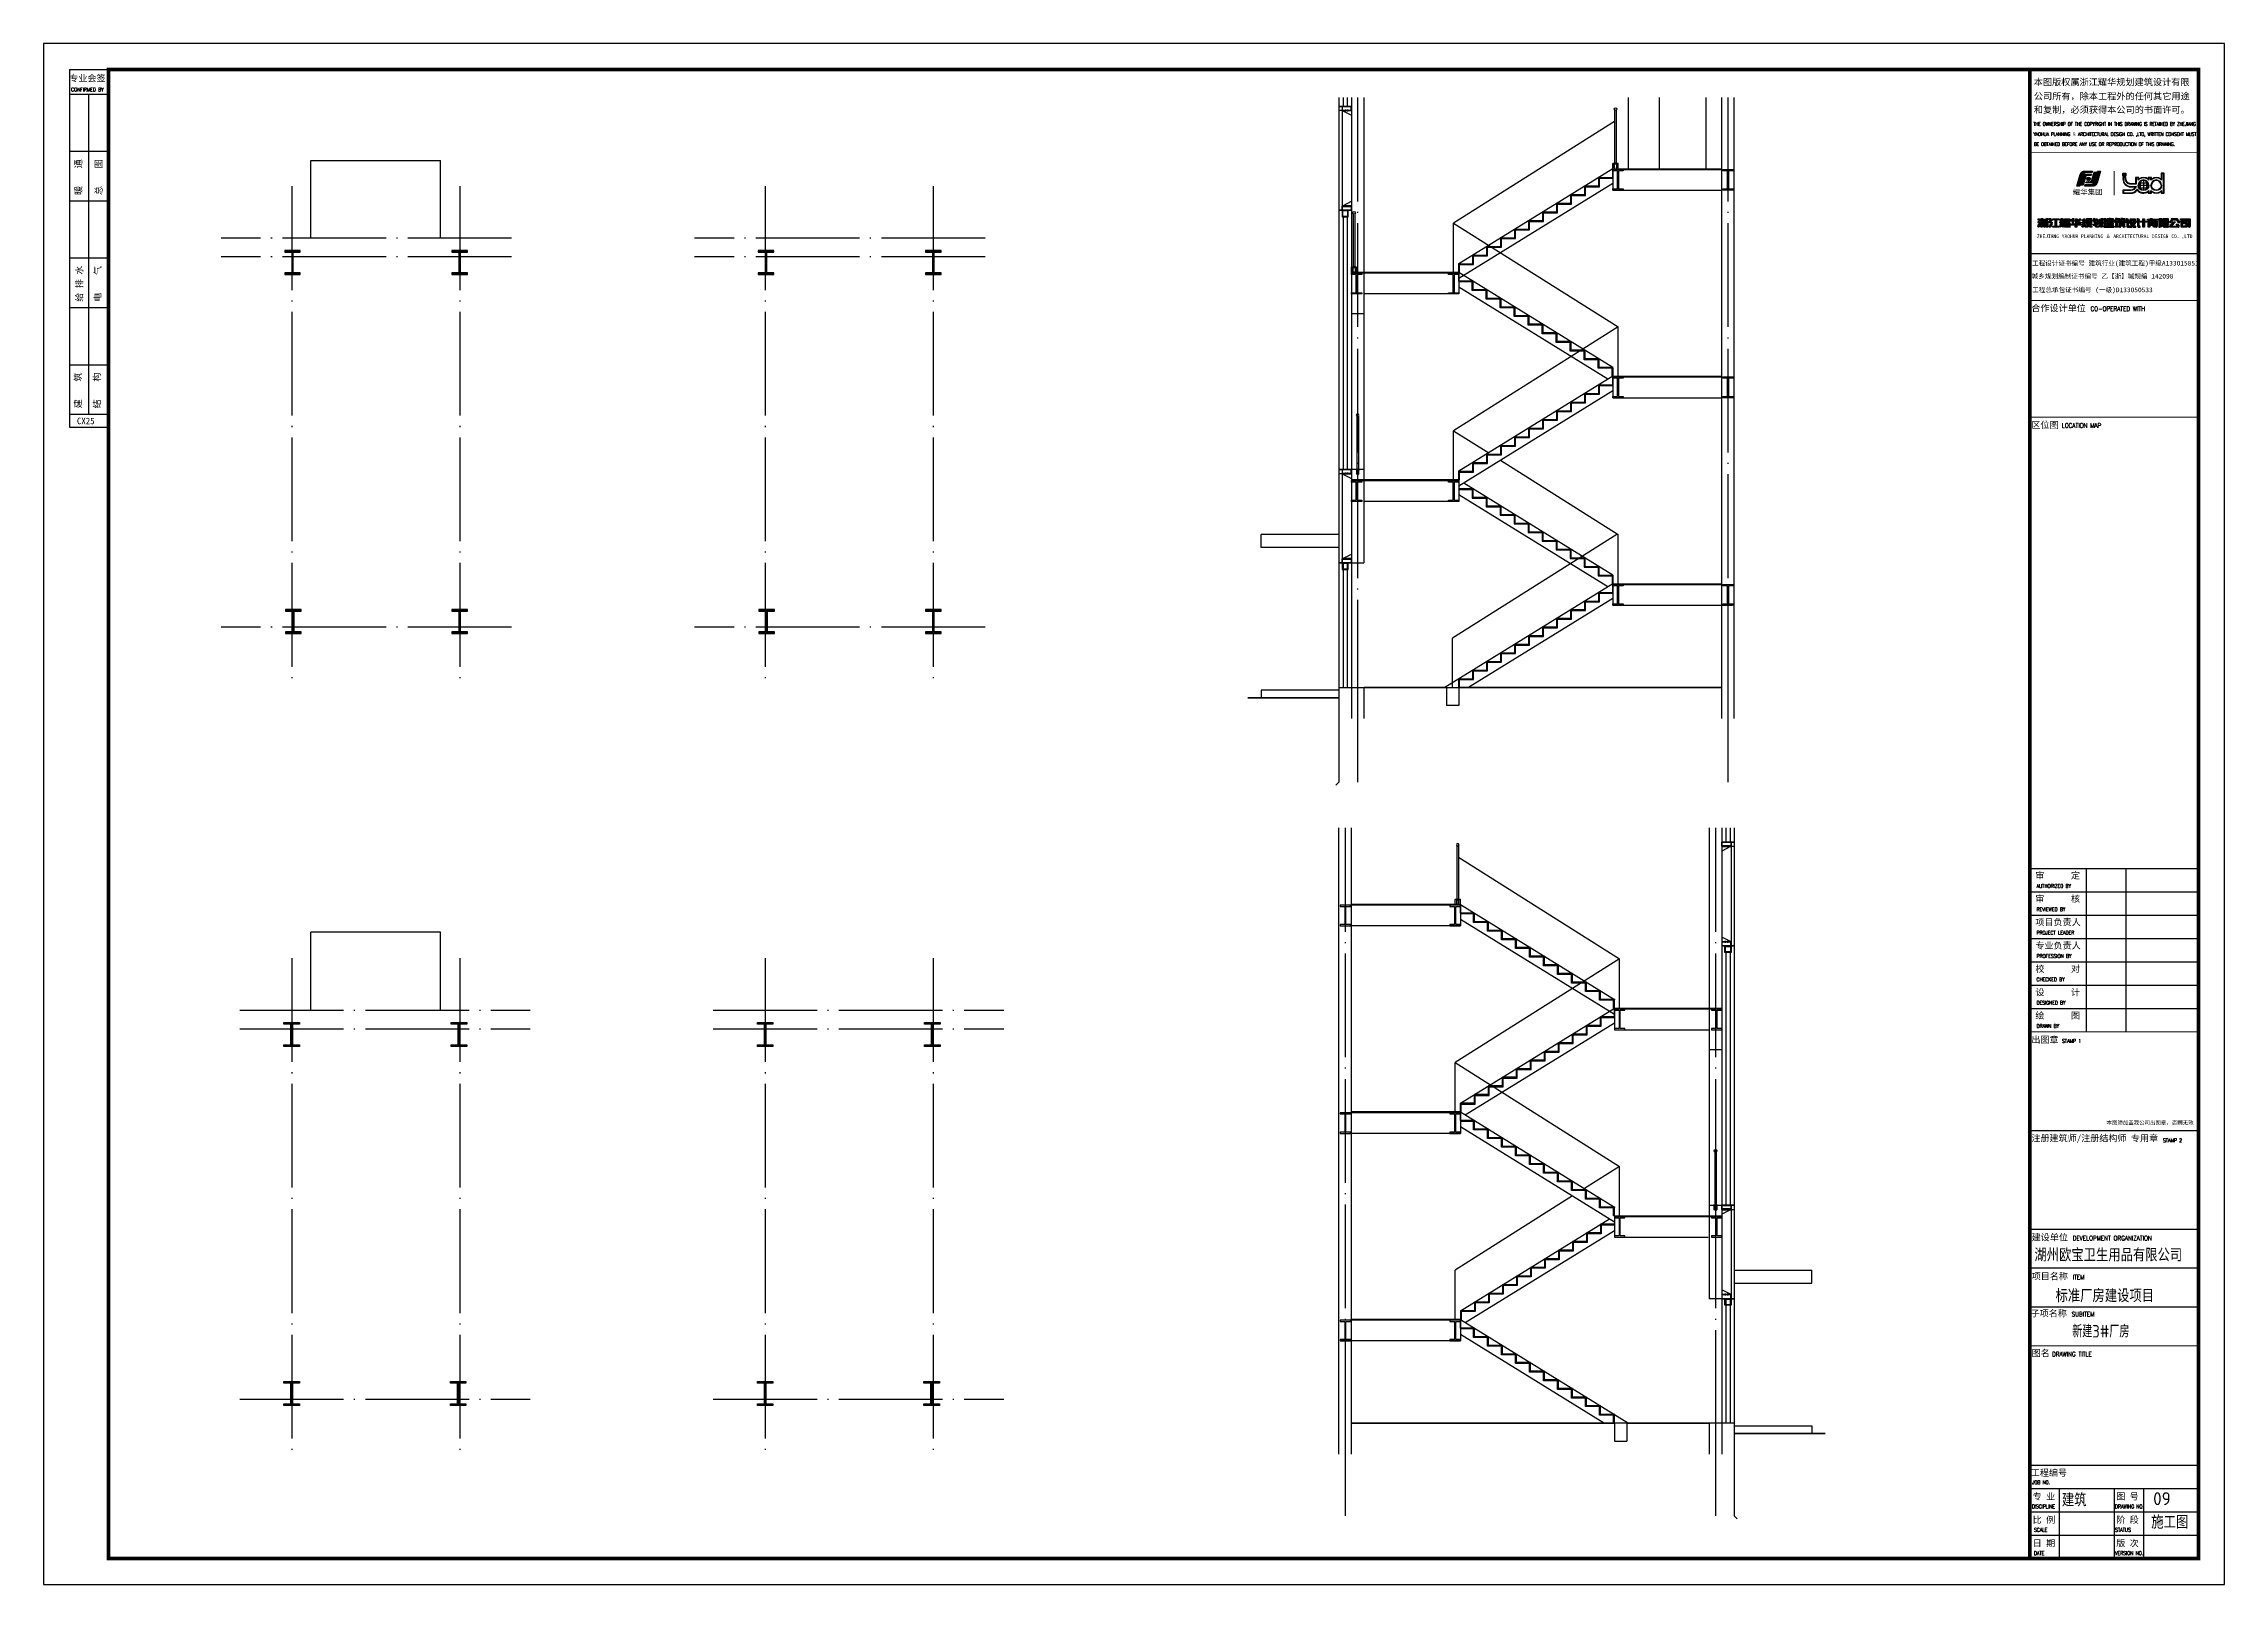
# Model space of a CAD drawing. Extents: x -248860 to 1018944, y -1060852 to 188626.
# Drawn here: x 841665 to 883715, y 29892 to 59592 of the extents above; entities that cross this region are included whole.
import ezdxf
from ezdxf.enums import TextEntityAlignment as Align

# ---------------------------------------------------------------- set-up
doc = ezdxf.new("R2010")
doc.units = 0
doc.header["$LTSCALE"] = 1000
doc.header["$MEASUREMENT"] = 0
doc.linetypes.add('DOTE', pattern=[2.42, 2, -0.2, 0.02, -0.2])
doc.layers.get('0').update_dxf_attribs({"linetype": 'CONTINUOUS'})
for name, color, linetype in [('11', 3, 'CONTINUOUS'), ('3', 3, 'CONTINUOUS'), ('AXIS', 3, 'CONTINUOUS'), ('AXIS_TEXT', 7, 'CONTINUOUS'), ('DOTE', 253, 'DOTE'), ('H', 8, 'CONTINUOUS'), ('PUB_DIM', 3, 'CONTINUOUS'), ('PUB_TEXT', 7, 'CONTINUOUS'), ('WALL', 6, 'CONTINUOUS'), ('WINDOW', 4, 'CONTINUOUS'), ('勒脚', 50, 'CONTINUOUS'), ('台阶', 64, 'CONTINUOUS'), ('图层1', 53, 'CONTINUOUS'), ('图框', 4, 'CONTINUOUS'), ('填充', 8, 'CONTINUOUS'), ('家具', 35, 'CONTINUOUS'), ('屋面线', 43, 'CONTINUOUS'), ('屋顶平面线', 53, 'CONTINUOUS'), ('彩钢墙', 3, 'CONTINUOUS'), ('栏杆', 42, 'CONTINUOUS'), ('立面图', 40, 'CONTINUOUS')]:
    doc.layers.add(name, color=color, linetype=linetype)
doc.layers.add('填充剖面墙', color=6, linetype='CONTINUOUS', lineweight=30)
doc.styles.add('-黑体', font='simhei.ttf', dxfattribs={"width": 0.8})
doc.styles.add('iIcon2', font='')
doc.styles.add('MIMI-TKWZ', font='romanc.shx', dxfattribs={"width": 0.75, "oblique": 15, "bigfont": 'bigfont.shx'})
doc.styles.get("Standard").update_dxf_attribs({"font": 'GBENOR', "bigfont": 'GBCBIG'})
doc.styles.add('STYLE1', font='tssdeng.shx', dxfattribs={"height": 8, "bigfont": 'tssdchn.shx'})
doc.styles.add('图框艺术体', font='simhei.ttf', dxfattribs={"width": 0.9})
doc.styles.get('iIcon2').set_extended_font_data('SimSun')

msp = doc.modelspace()

# ---------------------------------------------------------------- texts
at = {"layer": 'PUB_TEXT', "style": 'STYLE1'}
for s, p in [('湖州欧宝卫生用品有限公司', (880051.3, 36241)), ('标准厂房建设项目', (880458.9, 35455.6)), ('建筑', (880581.5, 31518.5)), ('09', (882342, 31543.6)), ('施工图', (882305.5, 31092))]:
    msp.add_text(s, height=250, dxfattribs=at).set_placement(p, align=Align.MIDDLE_LEFT)
at = {"layer": '图层1'}
msp.add_text('新建3#厂房', height=241.13, dxfattribs=at).set_placement((880781.7, 34650.5))

# ---------------------------------------------------------------- blocks, each defined once
blk = doc.blocks.new('yhlogo01')
at = {"layer": '家具'}
h = blk.add_hatch(color=5, dxfattribs=at)
h.dxf.hatch_style = 1
h.paths.add_polyline_path([(243496, -10479, 0.2174728), (243119, -10652, 0.1075559), (242813, -11212), (242091, -13670), (242749, -13670), (243418, -11390, -0.1971789), (243830, -10875, -0.1273347), (244024, -10824), (245336, -10824), (245437, -10479)])
h = blk.add_hatch(color=5, dxfattribs=at)
h.dxf.hatch_style = 1
h.paths.add_polyline_path([(243801, -11271, 0.1093665), (243592, -11650), (243050, -13497), (243448, -13497), (243959, -11757, -0.1253068), (244114, -11495, -0.1991992), (244327, -11407), (245165, -11407), (245235, -11169), (244026, -11169, 0.2155994)])
h = blk.add_hatch(color=5, dxfattribs=at)
h.dxf.hatch_style = 1
h.paths.add_polyline_path([(245735, -13670, 0.2174728), (246113, -13497, 0.1075559), (246419, -12937), (247141, -10479), (246483, -10479), (245814, -12759, -0.1971789), (245402, -13274, -0.1273347), (245207, -13325), (243896, -13325), (243794, -13670)])
h = blk.add_hatch(color=5, dxfattribs=at)
h.dxf.hatch_style = 1
h.paths.add_polyline_path([(245431, -12878, 0.1093665), (245639, -12499), (246182, -10652), (245784, -10652), (245273, -12392, -0.1253068), (245117, -12654, -0.1991992), (244905, -12742), (244067, -12742), (243997, -12980), (245206, -12980, 0.2155994)])
h = blk.add_hatch(color=1, dxfattribs=at)
h.dxf.hatch_style = 1
h.paths.add_polyline_path([(244991, -12140, 1), (244202, -12140, 1)])
at = {"layer": '家具', "color": 5}
for points in [[(242091, -13670), (242813, -11212, -0.1075559), (243119, -10652, -0.2174728), (243496, -10479), (245437, -10479), (245336, -10824), (244024, -10824, 0.1273347), (243830, -10875, 0.1971247), (243418, -11389), (242749, -13670)], [(243050, -13497), (243592, -11650, -0.1093665), (243801, -11271, -0.2155994), (244026, -11169), (245235, -11169), (245165, -11407), (244327, -11407, 0.1991992), (244114, -11495, 0.1253068), (243959, -11757), (243448, -13497)], [(247141, -10479), (246419, -12937, -0.1075559), (246113, -13497, -0.2174728), (245735, -13670), (243794, -13670), (243896, -13325), (245207, -13325, 0.1273347), (245402, -13274, 0.1971247), (245814, -12759), (246483, -10479)], [(246182, -10652), (245639, -12499, -0.1093665), (245431, -12878, -0.2155994), (245206, -12980), (243997, -12980), (244067, -12742), (244905, -12742, 0.1991992), (245117, -12654, 0.1253068), (245273, -12392), (245784, -10652)]]:
    blk.add_lwpolyline(points, format="xyb", close=True, dxfattribs=at)
at = {"layer": '家具', "color": 1}
blk.add_circle((244597, -12140), 394, dxfattribs=at)
blk = doc.blocks.new('A1')
h = blk.add_hatch(color=0)
h.dxf.hatch_style = 1
edge = h.paths.add_edge_path()
edge.add_line((499908, 391800), (499805, 391800))
edge.add_line((499805, 391800), (499805, 391813))
edge.add_line((499805, 391813), (499746, 391813))
edge.add_line((499746, 391813), (499746, 391800))
edge.add_line((499746, 391800), (499663, 391800))
edge.add_line((499663, 391800), (499663, 391771))
edge.add_line((499663, 391771), (499746, 391771))
edge.add_line((499746, 391771), (499746, 391743))
edge.add_line((499746, 391743), (499650, 391743))
edge.add_line((499650, 391743), (499650, 391712))
edge.add_line((499650, 391712), (499746, 391712))
edge.add_line((499746, 391712), (499746, 391684))
edge.add_line((499746, 391684), (499663, 391684))
edge.add_line((499663, 391684), (499663, 391655))
edge.add_line((499663, 391655), (499746, 391655))
edge.add_line((499746, 391655), (499746, 391629))
edge.add_line((499746, 391629), (499663, 391629))
edge.add_line((499663, 391629), (499663, 391600))
edge.add_line((499663, 391600), (499746, 391600))
edge.add_line((499746, 391600), (499746, 391574))
edge.add_line((499746, 391574), (499657, 391574))
edge.add_line((499657, 391574), (499657, 391542))
edge.add_line((499657, 391542), (499746, 391542))
edge.add_line((499746, 391542), (499746, 391514))
edge.add_line((499746, 391514), (499649, 391514))
edge.add_spline(control_points=[(499649, 391514), (499648, 391514), (499646, 391514), (499642, 391515), (499639, 391515), (499634, 391517), (499633, 391518), (499632, 391519)], knot_values=[0.951371, 0.951371, 0.951371, 0.951371, 1.090703, 1.090703, 1.408925, 1.408925, 1.574417, 1.574417, 1.574417, 1.574417], degree=3, periodic=0)
edge.add_line((499632, 391519), (499630, 391520))
edge.add_line((499630, 391520), (499630, 391628))
edge.add_spline(control_points=[(499630, 391628), (499629, 391630), (499628, 391632), (499626, 391637), (499624, 391640), (499619, 391645), (499616, 391648), (499614, 391650)], knot_values=[3.391104, 3.391104, 3.391104, 3.391104, 3.526235, 3.526235, 3.74708, 3.74708, 3.945294, 3.945294, 3.945294, 3.945294], degree=3, periodic=0)
edge.add_line((499614, 391650), (499610, 391653))
edge.add_line((499610, 391653), (499614, 391656))
edge.add_spline(control_points=[(499614, 391656), (499616, 391657), (499617, 391659), (499621, 391663), (499624, 391666), (499627, 391671), (499629, 391674), (499630, 391677), (499630, 391678), (499630, 391678)], knot_values=[2.311832, 2.311832, 2.311832, 2.311832, 2.450793, 2.450793, 2.675986, 2.675986, 2.901179, 2.901179, 2.912092, 2.912092, 2.912092, 2.912092], degree=3, periodic=0)
edge.add_line((499630, 391678), (499630, 391776))
edge.add_spline(control_points=[(499630, 391776), (499630, 391778), (499630, 391780), (499629, 391784), (499629, 391786), (499627, 391791), (499625, 391793), (499622, 391797), (499620, 391799), (499615, 391802), (499612, 391803), (499606, 391805), (499603, 391806), (499598, 391807), (499596, 391807), (499594, 391807)], knot_values=[-0.099464, -0.099464, -0.099464, -0.099464, 0.07948, 0.07948, 0.34792, 0.34792, 0.61636, 0.61636, 0.884801, 0.884801, 1.153241, 1.153241, 1.421681, 1.421681, 1.570955, 1.570955, 1.570955, 1.570955], degree=3, periodic=0)
edge.add_line((499594, 391807), (499547, 391807))
edge.add_line((499547, 391807), (499547, 391767))
edge.add_line((499547, 391767), (499557, 391767))
edge.add_spline(control_points=[(499557, 391767), (499560, 391767), (499562, 391766), (499564, 391764), (499566, 391763), (499568, 391761), (499569, 391760), (499570, 391757), (499571, 391756), (499571, 391754)], knot_values=[3.386552, 3.386552, 3.386552, 3.386552, 3.627015, 3.627015, 3.904526, 3.904526, 4.182037, 4.182037, 4.349186, 4.349186, 4.349186, 4.349186], degree=3, periodic=0)
edge.add_line((499571, 391754), (499571, 391685))
edge.add_spline(control_points=[(499571, 391685), (499571, 391685), (499571, 391685), (499571, 391684), (499571, 391683), (499570, 391680), (499570, 391679), (499568, 391677), (499567, 391676), (499564, 391674), (499562, 391673), (499560, 391673), (499559, 391673), (499557, 391673)], knot_values=[-1.4875, -1.4875, -1.4875, -1.4875, -1.436354, -1.436354, -1.196219, -1.196219, -0.898229, -0.898229, -0.60024, -0.60024, -0.187336, -0.187336, 0.019116, 0.019116, 0.019116, 0.019116], degree=3, periodic=0)
edge.add_line((499557, 391673), (499547, 391673))
edge.add_line((499547, 391673), (499547, 391633))
edge.add_line((499547, 391633), (499557, 391633))
edge.add_spline(control_points=[(499557, 391633), (499560, 391632), (499561, 391632), (499564, 391631), (499565, 391630), (499567, 391628), (499568, 391627), (499570, 391625), (499570, 391624), (499571, 391622), (499571, 391621), (499571, 391619)], knot_values=[0.098321, 0.098321, 0.098321, 0.098321, 0.387888, 0.387888, 0.647728, 0.647728, 0.907568, 0.907568, 1.167408, 1.167408, 1.336231, 1.336231, 1.336231, 1.336231], degree=3, periodic=0)
edge.add_line((499571, 391619), (499571, 391527))
edge.add_spline(control_points=[(499571, 391527), (499571, 391525), (499571, 391524), (499570, 391521), (499569, 391520), (499567, 391518), (499566, 391517), (499563, 391515), (499561, 391515), (499558, 391514), (499557, 391514), (499556, 391514)], knot_values=[1.586368, 1.586368, 1.586368, 1.586368, 1.872585, 1.872585, 2.185501, 2.185501, 2.498416, 2.498416, 2.9093, 2.9093, 3.114742, 3.114742, 3.114742, 3.114742], degree=3, periodic=0)
edge.add_line((499556, 391514), (499547, 391514))
edge.add_line((499547, 391514), (499547, 391474))
edge.add_line((499547, 391474), (499595, 391474))
edge.add_spline(control_points=[(499595, 391474), (499597, 391475), (499600, 391475), (499606, 391476), (499611, 391477), (499616, 391479), (499618, 391480), (499620, 391481)], knot_values=[1.6576, 1.6576, 1.6576, 1.6576, 1.78893, 1.78893, 2.017153, 2.017153, 2.129372, 2.129372, 2.129372, 2.129372], degree=3, periodic=0)
edge.add_line((499620, 391481), (499622, 391482))
edge.add_line((499622, 391482), (499624, 391481))
edge.add_spline(control_points=[(499624, 391481), (499626, 391480), (499628, 391479), (499633, 391477), (499637, 391476), (499642, 391475), (499644, 391475), (499646, 391474)], knot_values=[0.97232, 0.97232, 0.97232, 0.97232, 1.112941, 1.112941, 1.348801, 1.348801, 1.463491, 1.463491, 1.463491, 1.463491], degree=3, periodic=0)
edge.add_line((499646, 391474), (499927, 391474))
edge.add_line((499927, 391474), (499927, 391514))
edge.add_line((499927, 391514), (499805, 391514))
edge.add_line((499805, 391514), (499805, 391542))
edge.add_line((499805, 391542), (499916, 391542))
edge.add_line((499916, 391542), (499916, 391574))
edge.add_line((499916, 391574), (499805, 391574))
edge.add_line((499805, 391574), (499805, 391600))
edge.add_line((499805, 391600), (499910, 391600))
edge.add_line((499910, 391600), (499910, 391629))
edge.add_line((499910, 391629), (499805, 391629))
edge.add_line((499805, 391629), (499805, 391655))
edge.add_line((499805, 391655), (499873, 391655))
edge.add_spline(control_points=[(499873, 391655), (499875, 391656), (499877, 391656), (499882, 391657), (499885, 391658), (499890, 391660), (499893, 391662), (499898, 391665), (499900, 391667), (499903, 391671), (499905, 391674), (499907, 391678), (499908, 391681), (499908, 391684), (499908, 391685), (499908, 391686)], knot_values=[-1.462334, -1.462334, -1.462334, -1.462334, -1.321738, -1.321738, -1.078276, -1.078276, -0.834814, -0.834814, -0.591353, -0.591353, -0.347891, -0.347891, -0.104429, -0.104429, 0.00471, 0.00471, 0.00471, 0.00471], degree=3, periodic=0)
edge.add_line((499908, 391686), (499908, 391712))
edge.add_line((499908, 391712), (499927, 391712))
edge.add_line((499927, 391712), (499927, 391743))
edge.add_line((499927, 391743), (499908, 391743))
edge.add_line((499908, 391743), (499908, 391800))
h.paths.add_polyline_path([(499805, 391771), (499856, 391771), (499856, 391743), (499805, 391743)], flags=16)
edge = h.paths.add_edge_path(flags=16)
edge.add_line((499805, 391712), (499856, 391712))
edge.add_line((499856, 391712), (499856, 391696))
edge.add_spline(control_points=[(499856, 391696), (499856, 391695), (499856, 391694), (499855, 391691), (499854, 391690), (499853, 391688), (499852, 391687), (499849, 391685), (499847, 391685), (499844, 391684), (499843, 391684), (499842, 391684)], knot_values=[1.651, 1.651, 1.651, 1.651, 1.918465, 1.918465, 2.217067, 2.217067, 2.515668, 2.515668, 2.928565, 2.928565, 3.135013, 3.135013, 3.135013, 3.135013], degree=3, periodic=0)
edge.add_line((499842, 391684), (499805, 391684))
edge.add_line((499805, 391684), (499805, 391712))
at = {"layer": 'WALL', "color": 0}
for p, q in [((499594, 391807), (499547, 391807)), ((499547, 391807), (499547, 391767)), ((499547, 391767), (499557, 391767)), ((499557, 391673), (499547, 391673)), ((499547, 391673), (499547, 391633)), ((499547, 391633), (499557, 391633)), ((499556, 391514), (499547, 391514)), ((499547, 391514), (499547, 391474)), ((499547, 391474), (499595, 391474)), ((499571, 391754), (499571, 391685)), ((499571, 391619), (499571, 391527)), ((499614, 391656), (499610, 391653)), ((499614, 391650), (499610, 391653)), ((499620, 391481), (499622, 391482)), ((499624, 391481), (499622, 391482)), ((499630, 391678), (499630, 391776)), ((499630, 391520), (499630, 391628)), ((499632, 391519), (499630, 391520)), ((499646, 391474), (499927, 391474)), ((499746, 391514), (499649, 391514)), ((499746, 391743), (499650, 391743)), ((499650, 391743), (499650, 391712)), ((499650, 391712), (499746, 391712)), ((499746, 391574), (499657, 391574)), ((499657, 391574), (499657, 391542)), ((499657, 391542), (499746, 391542)), ((499746, 391800), (499663, 391800)), ((499663, 391800), (499663, 391771)), ((499663, 391771), (499746, 391771)), ((499746, 391684), (499663, 391684)), ((499663, 391684), (499663, 391655)), ((499663, 391655), (499746, 391655)), ((499746, 391629), (499663, 391629)), ((499663, 391629), (499663, 391600)), ((499663, 391600), (499746, 391600)), ((499805, 391813), (499746, 391813)), ((499746, 391813), (499746, 391800)), ((499746, 391771), (499746, 391743)), ((499746, 391712), (499746, 391684)), ((499746, 391655), (499746, 391629)), ((499746, 391600), (499746, 391574)), ((499746, 391542), (499746, 391514)), ((499805, 391800), (499805, 391813)), ((499908, 391800), (499805, 391800)), ((499805, 391771), (499856, 391771)), ((499805, 391743), (499805, 391771)), ((499856, 391743), (499805, 391743)), ((499805, 391684), (499805, 391712)), ((499805, 391712), (499856, 391712)), ((499842, 391684), (499805, 391684)), ((499805, 391629), (499805, 391655)), ((499805, 391655), (499873, 391655)), ((499910, 391629), (499805, 391629)), ((499805, 391574), (499805, 391600)), ((499805, 391600), (499910, 391600)), ((499916, 391574), (499805, 391574)), ((499805, 391514), (499805, 391542)), ((499805, 391542), (499916, 391542)), ((499927, 391514), (499805, 391514)), ((499856, 391771), (499856, 391743)), ((499856, 391712), (499856, 391696)), ((499908, 391743), (499908, 391800)), ((499927, 391743), (499908, 391743)), ((499908, 391686), (499908, 391712)), ((499908, 391712), (499927, 391712)), ((499910, 391600), (499910, 391629)), ((499916, 391542), (499916, 391574)), ((499927, 391712), (499927, 391743)), ((499927, 391474), (499927, 391514))]:
    blk.add_line(p, q, dxfattribs=at)
for points, knots in [([(499556, 391514), (499557, 391514), (499558, 391514), (499561, 391515), (499563, 391515), (499566, 391517), (499567, 391518), (499569, 391520), (499570, 391521), (499571, 391524), (499571, 391525), (499571, 391527)], [1.586368, 1.586368, 1.586368, 1.586368, 1.79181, 1.79181, 2.202694, 2.202694, 2.51561, 2.51561, 2.828525, 2.828525, 3.114742, 3.114742, 3.114742, 3.114742]), ([(499571, 391754), (499571, 391756), (499570, 391757), (499569, 391760), (499568, 391761), (499566, 391763), (499564, 391764), (499562, 391766), (499560, 391767), (499557, 391767)], [3.3865517, 3.3865517, 3.3865517, 3.3865517, 3.5537011, 3.5537011, 3.831212, 3.831212, 4.1087229, 4.1087229, 4.3491863, 4.3491863, 4.3491863, 4.3491863]), ([(499557, 391673), (499559, 391673), (499560, 391673), (499562, 391673), (499564, 391674), (499567, 391676), (499568, 391677), (499570, 391679), (499570, 391680), (499571, 391683), (499571, 391684), (499571, 391685), (499571, 391685), (499571, 391685)], [-1.4875, -1.4875, -1.4875, -1.4875, -1.281048, -1.281048, -0.868144, -0.868144, -0.570155, -0.570155, -0.272165, -0.272165, -0.032031, -0.032031, 0.019116, 0.019116, 0.019116, 0.019116]), ([(499571, 391619), (499571, 391621), (499571, 391622), (499570, 391624), (499570, 391625), (499568, 391627), (499567, 391628), (499565, 391630), (499564, 391631), (499561, 391632), (499560, 391632), (499557, 391633)], [0.098321, 0.098321, 0.098321, 0.098321, 0.267144, 0.267144, 0.526983, 0.526983, 0.786823, 0.786823, 1.046663, 1.046663, 1.336231, 1.336231, 1.336231, 1.336231]), ([(499630, 391776), (499630, 391778), (499630, 391780), (499629, 391784), (499629, 391786), (499627, 391791), (499625, 391793), (499622, 391797), (499620, 391799), (499615, 391802), (499612, 391803), (499606, 391805), (499603, 391806), (499598, 391807), (499596, 391807), (499594, 391807)], [-0.099464, -0.099464, -0.099464, -0.099464, 0.07948, 0.07948, 0.34792, 0.34792, 0.61636, 0.61636, 0.884801, 0.884801, 1.153241, 1.153241, 1.421681, 1.421681, 1.570955, 1.570955, 1.570955, 1.570955]), ([(499595, 391474), (499597, 391475), (499600, 391475), (499606, 391476), (499611, 391477), (499616, 391479), (499618, 391480), (499620, 391481)], [1.6575999, 1.6575999, 1.6575999, 1.6575999, 1.7889303, 1.7889303, 2.0171527, 2.0171527, 2.1293723, 2.1293723, 2.1293723, 2.1293723]), ([(499614, 391656), (499616, 391657), (499617, 391659), (499621, 391663), (499624, 391666), (499627, 391671), (499629, 391674), (499630, 391677), (499630, 391678), (499630, 391678)], [2.3118325, 2.3118325, 2.3118325, 2.3118325, 2.450793, 2.450793, 2.6759858, 2.6759858, 2.9011785, 2.9011785, 2.9120922, 2.9120922, 2.9120922, 2.9120922]), ([(499630, 391628), (499629, 391630), (499628, 391632), (499626, 391637), (499624, 391640), (499619, 391645), (499616, 391648), (499614, 391650)], [3.391104, 3.391104, 3.391104, 3.391104, 3.526235, 3.526235, 3.7470799, 3.7470799, 3.9452936, 3.9452936, 3.9452936, 3.9452936]), ([(499624, 391481), (499626, 391480), (499628, 391479), (499633, 391477), (499637, 391476), (499642, 391475), (499644, 391475), (499646, 391474)], [0.9723197, 0.9723197, 0.9723197, 0.9723197, 1.1129409, 1.1129409, 1.3488005, 1.3488005, 1.4634912, 1.4634912, 1.4634912, 1.4634912]), ([(499632, 391519), (499633, 391518), (499634, 391517), (499639, 391515), (499642, 391515), (499646, 391514), (499648, 391514), (499649, 391514)], [0.9513715, 0.9513715, 0.9513715, 0.9513715, 1.1168633, 1.1168633, 1.4350849, 1.4350849, 1.5744167, 1.5744167, 1.5744167, 1.5744167]), ([(499842, 391684), (499843, 391684), (499844, 391684), (499847, 391685), (499849, 391685), (499852, 391687), (499853, 391688), (499854, 391690), (499855, 391691), (499856, 391694), (499856, 391695), (499856, 391696)], [1.651, 1.651, 1.651, 1.651, 1.857448, 1.857448, 2.270345, 2.270345, 2.568947, 2.568947, 2.867548, 2.867548, 3.135013, 3.135013, 3.135013, 3.135013]), ([(499873, 391655), (499875, 391656), (499877, 391656), (499882, 391657), (499885, 391658), (499890, 391660), (499893, 391662), (499898, 391665), (499900, 391667), (499903, 391671), (499905, 391674), (499907, 391678), (499908, 391681), (499908, 391684), (499908, 391685), (499908, 391686)], [-1.462334, -1.462334, -1.462334, -1.462334, -1.321738, -1.321738, -1.078276, -1.078276, -0.834814, -0.834814, -0.591353, -0.591353, -0.347891, -0.347891, -0.104429, -0.104429, 0.00471, 0.00471, 0.00471, 0.00471])]:
    blk.add_open_spline(points, degree=3, knots=knots, dxfattribs=at)
blk = doc.blocks.new('A4')
h = blk.add_hatch(color=0)
h.dxf.hatch_style = 1
edge = h.paths.add_edge_path()
edge.add_line((500502, 391777), (500485, 391777))
edge.add_spline(control_points=[(500485, 391777), (500482, 391777), (500480, 391778), (500477, 391779), (500475, 391780), (500471, 391782), (500470, 391784), (500468, 391786), (500467, 391787), (500467, 391788)], knot_values=[0.394941, 0.394941, 0.394941, 0.394941, 0.676796, 0.676796, 0.982391, 0.982391, 1.287985, 1.287985, 1.457203, 1.457203, 1.457203, 1.457203], degree=3, periodic=0)
edge.add_line((500467, 391788), (500459, 391810))
edge.add_line((500459, 391810), (500404, 391810))
edge.add_line((500404, 391810), (500415, 391767))
edge.add_spline(control_points=[(500415, 391767), (500416, 391765), (500417, 391763), (500419, 391759), (500421, 391756), (500426, 391751), (500429, 391749), (500435, 391744), (500438, 391743), (500445, 391740), (500449, 391738), (500453, 391738), (500453, 391737), (500453, 391737)], knot_values=[0.250217, 0.250217, 0.250217, 0.250217, 0.400893, 0.400893, 0.626647, 0.626647, 0.852401, 0.852401, 1.078155, 1.078155, 1.303909, 1.303909, 1.314573, 1.314573, 1.314573, 1.314573], degree=3, periodic=0)
edge.add_line((500453, 391737), (500502, 391737))
edge.add_line((500502, 391737), (500502, 391777))
edge = h.paths.add_edge_path()
edge.add_line((500497, 391711), (500392, 391711))
edge.add_line((500392, 391711), (500392, 391671))
edge.add_line((500392, 391671), (500439, 391671))
edge.add_line((500439, 391671), (500439, 391505))
edge.add_spline(control_points=[(500439, 391505), (500439, 391503), (500439, 391502), (500440, 391497), (500441, 391495), (500443, 391491), (500445, 391488), (500449, 391484), (500451, 391483), (500456, 391479), (500459, 391478), (500465, 391476), (500468, 391475), (500472, 391475), (500473, 391474), (500474, 391474)], knot_values=[3.133189, 3.133189, 3.133189, 3.133189, 3.307114, 3.307114, 3.554268, 3.554268, 3.801423, 3.801423, 4.048577, 4.048577, 4.295731, 4.295731, 4.542885, 4.542885, 4.61825, 4.61825, 4.61825, 4.61825], degree=3, periodic=0)
edge.add_line((500474, 391474), (500523, 391474))
edge.add_line((500523, 391474), (500523, 391514))
edge.add_line((500523, 391514), (500512, 391514))
edge.add_spline(control_points=[(500512, 391514), (500510, 391514), (500508, 391515), (500505, 391516), (500504, 391516), (500502, 391518), (500501, 391519), (500499, 391521), (500499, 391522), (500498, 391524), (500498, 391525), (500497, 391526)], knot_values=[0.137449, 0.137449, 0.137449, 0.137449, 0.510359, 0.510359, 0.777646, 0.777646, 1.044934, 1.044934, 1.312222, 1.312222, 1.484048, 1.484048, 1.484048, 1.484048], degree=3, periodic=0)
edge.add_line((500497, 391526), (500497, 391711))
edge = h.paths.add_edge_path()
edge.add_spline(control_points=[(500583, 391691), (500585, 391691), (500587, 391691), (500592, 391692), (500595, 391693), (500601, 391696), (500604, 391698), (500608, 391701), (500610, 391703), (500614, 391708), (500615, 391710), (500617, 391715), (500618, 391717), (500618, 391720), (500618, 391721), (500618, 391722)], knot_values=[-1.435016, -1.435016, -1.435016, -1.435016, -1.296164, -1.296164, -1.054417, -1.054417, -0.812669, -0.812669, -0.570922, -0.570922, -0.329174, -0.329174, -0.087427, -0.087427, -0.008817, -0.008817, -0.008817, -0.008817], degree=3, periodic=0)
edge.add_line((500618, 391722), (500618, 391767))
edge.add_line((500618, 391767), (500682, 391767))
edge.add_line((500682, 391767), (500682, 391721))
edge.add_spline(control_points=[(500682, 391721), (500682, 391720), (500682, 391718), (500683, 391714), (500684, 391712), (500686, 391707), (500688, 391705), (500691, 391701), (500693, 391699), (500698, 391696), (500701, 391695), (500707, 391693), (500710, 391692), (500715, 391691), (500716, 391691), (500718, 391691)], knot_values=[-0.037851, -0.037851, -0.037851, -0.037851, 0.137966, 0.137966, 0.387157, 0.387157, 0.636348, 0.636348, 0.885539, 0.885539, 1.13473, 1.13473, 1.383921, 1.383921, 1.510622, 1.510622, 1.510622, 1.510622], degree=3, periodic=0)
edge.add_line((500718, 391691), (500768, 391691))
edge.add_line((500768, 391691), (500768, 391731))
edge.add_line((500768, 391731), (500755, 391731))
edge.add_spline(control_points=[(500755, 391731), (500753, 391731), (500752, 391731), (500749, 391732), (500748, 391732), (500746, 391734), (500745, 391734), (500743, 391736), (500743, 391737), (500742, 391739), (500741, 391740), (500741, 391742), (500741, 391743), (500741, 391744)], knot_values=[3.129563, 3.129563, 3.129563, 3.129563, 3.406533, 3.406533, 3.656908, 3.656908, 3.907283, 3.907283, 4.157658, 4.157658, 4.408033, 4.408033, 4.578286, 4.578286, 4.578286, 4.578286], degree=3, periodic=0)
edge.add_line((500741, 391744), (500741, 391807))
edge.add_line((500741, 391807), (500560, 391807))
edge.add_line((500560, 391807), (500560, 391743))
edge.add_spline(control_points=[(500560, 391743), (500559, 391741), (500559, 391740), (500557, 391737), (500556, 391736), (500554, 391734), (500552, 391733), (500549, 391731), (500548, 391731), (500546, 391731)], knot_values=[-1.252424, -1.252424, -1.252424, -1.252424, -1.030759, -1.030759, -0.713538, -0.713538, -0.396316, -0.396316, -0.206128, -0.206128, -0.206128, -0.206128], degree=3, periodic=0)
edge.add_line((500546, 391731), (500532, 391731))
edge.add_line((500532, 391731), (500539, 391691))
edge.add_line((500539, 391691), (500583, 391691))
edge = h.paths.add_edge_path()
edge.add_line((500759, 391667), (500542, 391667))
edge.add_line((500542, 391667), (500542, 391627))
edge.add_line((500542, 391627), (500688, 391627))
edge.add_line((500688, 391627), (500648, 391582))
edge.add_line((500648, 391582), (500629, 391602))
edge.add_line((500629, 391602), (500560, 391602))
edge.add_line((500560, 391602), (500612, 391542))
edge.add_line((500612, 391542), (500610, 391539))
edge.add_spline(control_points=[(500610, 391539), (500607, 391536), (500604, 391532), (500596, 391526), (500591, 391523), (500582, 391519), (500577, 391517), (500569, 391515), (500566, 391515), (500562, 391514)], knot_values=[-1.409226, -1.409226, -1.409226, -1.409226, -1.173081, -1.173081, -0.935772, -0.935772, -0.698463, -0.698463, -0.567547, -0.567547, -0.567547, -0.567547], degree=3, periodic=0)
edge.add_line((500562, 391514), (500538, 391514))
edge.add_line((500538, 391514), (500546, 391474))
edge.add_line((500546, 391474), (500598, 391474))
edge.add_spline(control_points=[(500598, 391474), (500600, 391475), (500603, 391475), (500610, 391476), (500614, 391477), (500622, 391480), (500626, 391482), (500633, 391486), (500636, 391489), (500641, 391493), (500643, 391496), (500645, 391498)], knot_values=[-1.506139, -1.506139, -1.506139, -1.506139, -1.375629, -1.375629, -1.149297, -1.149297, -0.922964, -0.922964, -0.696632, -0.696632, -0.520968, -0.520968, -0.520968, -0.520968], degree=3, periodic=0)
edge.add_line((500645, 391498), (500648, 391501))
edge.add_line((500648, 391501), (500651, 391499))
edge.add_line((500651, 391499), (500672, 391482))
edge.add_spline(control_points=[(500672, 391482), (500673, 391481), (500675, 391480), (500680, 391478), (500683, 391477), (500689, 391475), (500693, 391475), (500696, 391474), (500696, 391474), (500696, 391474)], knot_values=[0.873676, 0.873676, 0.873676, 0.873676, 1.017318, 1.017318, 1.259034, 1.259034, 1.50075, 1.50075, 1.502459, 1.502459, 1.502459, 1.502459], degree=3, periodic=0)
edge.add_line((500696, 391474), (500769, 391474))
edge.add_line((500769, 391474), (500769, 391514))
edge.add_line((500769, 391514), (500727, 391514))
edge.add_spline(control_points=[(500727, 391514), (500724, 391514), (500721, 391515), (500715, 391516), (500712, 391518), (500708, 391520), (500707, 391521), (500705, 391522)], knot_values=[0.763733, 0.763733, 0.763733, 0.763733, 1.065073, 1.065073, 1.375122, 1.375122, 1.537147, 1.537147, 1.537147, 1.537147], degree=3, periodic=0)
edge.add_line((500705, 391522), (500686, 391542))
edge.add_line((500686, 391542), (500759, 391622))
edge.add_line((500759, 391622), (500759, 391667))
at = {"layer": 'WALL', "color": 0}
for p, q in [((500497, 391711), (500392, 391711)), ((500392, 391711), (500392, 391671)), ((500392, 391671), (500439, 391671)), ((500459, 391810), (500404, 391810)), ((500404, 391810), (500415, 391767)), ((500439, 391671), (500439, 391505)), ((500453, 391737), (500502, 391737)), ((500467, 391788), (500459, 391810)), ((500474, 391474), (500523, 391474)), ((500502, 391777), (500485, 391777)), ((500497, 391526), (500497, 391711)), ((500502, 391737), (500502, 391777)), ((500523, 391514), (500512, 391514)), ((500523, 391474), (500523, 391514)), ((500539, 391691), (500532, 391731)), ((500532, 391731), (500546, 391731)), ((500562, 391514), (500538, 391514)), ((500538, 391514), (500546, 391474)), ((500583, 391691), (500539, 391691)), ((500759, 391667), (500542, 391667)), ((500542, 391667), (500542, 391627)), ((500542, 391627), (500688, 391627)), ((500546, 391474), (500598, 391474)), ((500560, 391743), (500560, 391807)), ((500560, 391807), (500741, 391807)), ((500629, 391602), (500560, 391602)), ((500560, 391602), (500612, 391542)), ((500610, 391539), (500612, 391542)), ((500682, 391767), (500618, 391767)), ((500618, 391767), (500618, 391722)), ((500648, 391582), (500629, 391602)), ((500645, 391498), (500648, 391501)), ((500688, 391627), (500648, 391582)), ((500651, 391499), (500648, 391501)), ((500651, 391499), (500672, 391482)), ((500682, 391721), (500682, 391767)), ((500686, 391542), (500759, 391622)), ((500705, 391522), (500686, 391542)), ((500696, 391474), (500769, 391474)), ((500768, 391691), (500718, 391691)), ((500769, 391514), (500727, 391514)), ((500741, 391807), (500741, 391744)), ((500755, 391731), (500768, 391731)), ((500759, 391622), (500759, 391667)), ((500768, 391731), (500768, 391691)), ((500769, 391474), (500769, 391514))]:
    blk.add_line(p, q, dxfattribs=at)
for points, knots in [([(500415, 391767), (500416, 391765), (500417, 391763), (500419, 391759), (500421, 391756), (500426, 391751), (500429, 391749), (500435, 391744), (500438, 391743), (500445, 391740), (500449, 391738), (500453, 391738), (500453, 391737), (500453, 391737)], [0.250217, 0.250217, 0.250217, 0.250217, 0.400893, 0.400893, 0.626647, 0.626647, 0.852401, 0.852401, 1.078155, 1.078155, 1.303909, 1.303909, 1.314573, 1.314573, 1.314573, 1.314573]), ([(500439, 391505), (500439, 391503), (500439, 391502), (500440, 391497), (500441, 391495), (500443, 391491), (500445, 391488), (500449, 391484), (500451, 391483), (500456, 391479), (500459, 391478), (500465, 391476), (500468, 391475), (500472, 391475), (500473, 391474), (500474, 391474)], [3.133189, 3.133189, 3.133189, 3.133189, 3.307114, 3.307114, 3.554268, 3.554268, 3.801423, 3.801423, 4.048577, 4.048577, 4.295731, 4.295731, 4.542885, 4.542885, 4.61825, 4.61825, 4.61825, 4.61825]), ([(500467, 391788), (500467, 391787), (500468, 391786), (500470, 391784), (500471, 391782), (500475, 391780), (500477, 391779), (500480, 391778), (500482, 391777), (500485, 391777)], [0.394941, 0.394941, 0.394941, 0.394941, 0.564158, 0.564158, 0.869753, 0.869753, 1.175347, 1.175347, 1.457203, 1.457203, 1.457203, 1.457203]), ([(500497, 391526), (500498, 391525), (500498, 391524), (500499, 391522), (500499, 391521), (500501, 391519), (500502, 391518), (500504, 391516), (500505, 391516), (500508, 391515), (500510, 391514), (500512, 391514)], [0.137449, 0.137449, 0.137449, 0.137449, 0.309276, 0.309276, 0.576564, 0.576564, 0.843851, 0.843851, 1.111139, 1.111139, 1.484048, 1.484048, 1.484048, 1.484048]), ([(500546, 391731), (500548, 391731), (500549, 391731), (500552, 391733), (500554, 391734), (500556, 391736), (500557, 391737), (500559, 391740), (500559, 391741), (500560, 391743)], [-1.252424, -1.252424, -1.252424, -1.252424, -1.062236, -1.062236, -0.745014, -0.745014, -0.427792, -0.427792, -0.206128, -0.206128, -0.206128, -0.206128]), ([(500562, 391514), (500566, 391515), (500569, 391515), (500577, 391517), (500582, 391519), (500591, 391523), (500596, 391526), (500604, 391532), (500607, 391536), (500610, 391539)], [-1.4092258, -1.4092258, -1.4092258, -1.4092258, -1.2783104, -1.2783104, -1.0410011, -1.0410011, -0.8036919, -0.8036919, -0.5675473, -0.5675473, -0.5675473, -0.5675473]), ([(500583, 391691), (500585, 391691), (500587, 391691), (500592, 391692), (500595, 391693), (500601, 391696), (500604, 391698), (500608, 391701), (500610, 391703), (500614, 391708), (500615, 391710), (500617, 391715), (500618, 391717), (500618, 391720), (500618, 391721), (500618, 391722)], [-1.435016, -1.435016, -1.435016, -1.435016, -1.296164, -1.296164, -1.054417, -1.054417, -0.812669, -0.812669, -0.570922, -0.570922, -0.329174, -0.329174, -0.087427, -0.087427, -0.008817, -0.008817, -0.008817, -0.008817]), ([(500598, 391474), (500600, 391475), (500603, 391475), (500610, 391476), (500614, 391477), (500622, 391480), (500626, 391482), (500633, 391486), (500636, 391489), (500641, 391493), (500643, 391496), (500645, 391498)], [-1.5061392, -1.5061392, -1.5061392, -1.5061392, -1.375629, -1.375629, -1.1492967, -1.1492967, -0.9229643, -0.9229643, -0.696632, -0.696632, -0.520968, -0.520968, -0.520968, -0.520968]), ([(500672, 391482), (500673, 391481), (500675, 391480), (500680, 391478), (500683, 391477), (500689, 391475), (500693, 391475), (500696, 391474), (500696, 391474), (500696, 391474)], [0.8703339, 0.8703339, 0.8703339, 0.8703339, 1.0173179, 1.0173179, 1.2590341, 1.2590341, 1.5007502, 1.5007502, 1.5024585, 1.5024585, 1.5024585, 1.5024585]), ([(500682, 391721), (500682, 391720), (500682, 391718), (500683, 391714), (500684, 391712), (500686, 391707), (500688, 391705), (500691, 391701), (500693, 391699), (500698, 391696), (500701, 391695), (500707, 391693), (500710, 391692), (500715, 391691), (500716, 391691), (500718, 391691)], [-0.037851, -0.037851, -0.037851, -0.037851, 0.137966, 0.137966, 0.387157, 0.387157, 0.636348, 0.636348, 0.885539, 0.885539, 1.13473, 1.13473, 1.383921, 1.383921, 1.510622, 1.510622, 1.510622, 1.510622]), ([(500705, 391522), (500707, 391521), (500708, 391520), (500712, 391518), (500715, 391516), (500721, 391515), (500724, 391514), (500727, 391514)], [0.7637332, 0.7637332, 0.7637332, 0.7637332, 0.9257587, 0.9257587, 1.2358071, 1.2358071, 1.5371473, 1.5371473, 1.5371473, 1.5371473]), ([(500741, 391744), (500741, 391743), (500741, 391742), (500741, 391740), (500742, 391739), (500743, 391737), (500743, 391736), (500745, 391734), (500746, 391734), (500748, 391732), (500749, 391732), (500752, 391731), (500753, 391731), (500755, 391731)], [3.129563, 3.129563, 3.129563, 3.129563, 3.299816, 3.299816, 3.550191, 3.550191, 3.800566, 3.800566, 4.050941, 4.050941, 4.301316, 4.301316, 4.578286, 4.578286, 4.578286, 4.578286])]:
    blk.add_open_spline(points, degree=3, knots=knots, dxfattribs=at)
blk = doc.blocks.new('A5')
h = blk.add_hatch(color=0)
h.dxf.hatch_style = 1
edge = h.paths.add_edge_path()
edge.add_line((500921, 391777), (500899, 391777))
edge.add_spline(control_points=[(500899, 391777), (500897, 391777), (500896, 391778), (500892, 391779), (500890, 391779), (500886, 391782), (500885, 391783), (500882, 391786), (500882, 391787), (500881, 391789)], knot_values=[3.593865, 3.593865, 3.593865, 3.593865, 3.782162, 3.782162, 4.095285, 4.095285, 4.408408, 4.408408, 4.57662, 4.57662, 4.57662, 4.57662], degree=3, periodic=0)
edge.add_line((500881, 391789), (500874, 391811))
edge.add_line((500874, 391811), (500819, 391811))
edge.add_line((500819, 391811), (500830, 391766))
edge.add_spline(control_points=[(500830, 391766), (500830, 391764), (500831, 391763), (500833, 391758), (500835, 391756), (500839, 391751), (500842, 391749), (500847, 391745), (500850, 391743), (500857, 391740), (500860, 391739), (500865, 391738), (500866, 391738), (500867, 391737)], knot_values=[3.364435, 3.364435, 3.364435, 3.364435, 3.521478, 3.521478, 3.75126, 3.75126, 3.981041, 3.981041, 4.210823, 4.210823, 4.440604, 4.440604, 4.499937, 4.499937, 4.499937, 4.499937], degree=3, periodic=0)
edge.add_line((500867, 391737), (500921, 391737))
edge.add_line((500921, 391737), (500921, 391777))
edge = h.paths.add_edge_path()
edge.add_line((500912, 391711), (500813, 391711))
edge.add_line((500813, 391711), (500813, 391671))
edge.add_line((500813, 391671), (500853, 391671))
edge.add_line((500853, 391671), (500853, 391504))
edge.add_spline(control_points=[(500853, 391504), (500853, 391503), (500853, 391501), (500854, 391497), (500855, 391495), (500857, 391490), (500859, 391488), (500863, 391484), (500865, 391482), (500870, 391479), (500873, 391478), (500879, 391476), (500882, 391475), (500886, 391475), (500887, 391475), (500888, 391474)], knot_values=[3.130245, 3.130245, 3.130245, 3.130245, 3.305782, 3.305782, 3.553866, 3.553866, 3.801951, 3.801951, 4.050036, 4.050036, 4.29812, 4.29812, 4.546205, 4.546205, 4.636943, 4.636943, 4.636943, 4.636943], degree=3, periodic=0)
edge.add_line((500888, 391474), (500948, 391474))
edge.add_line((500948, 391474), (500948, 391514))
edge.add_line((500948, 391514), (500926, 391514))
edge.add_spline(control_points=[(500926, 391514), (500923, 391514), (500921, 391515), (500918, 391517), (500917, 391517), (500915, 391519), (500914, 391520), (500913, 391522), (500912, 391523), (500912, 391525), (500912, 391526), (500912, 391527)], knot_values=[0.064192, 0.064192, 0.064192, 0.064192, 0.463344, 0.463344, 0.720695, 0.720695, 0.978045, 0.978045, 1.235395, 1.235395, 1.405482, 1.405482, 1.405482, 1.405482], degree=3, periodic=0)
edge.add_line((500912, 391527), (500912, 391711))
h.paths.add_polyline_path([(501192, 391706), (501101, 391706), (501101, 391810), (501042, 391810), (501042, 391706), (500942, 391706), (500942, 391667), (501042, 391667), (501042, 391474), (501101, 391474), (501101, 391667), (501192, 391667)])
at = {"layer": 'WALL', "color": 0}
for p, q in [((500912, 391711), (500813, 391711)), ((500813, 391711), (500813, 391671)), ((500813, 391671), (500853, 391671)), ((500874, 391811), (500819, 391811)), ((500819, 391811), (500830, 391766)), ((500853, 391671), (500853, 391504)), ((500867, 391737), (500921, 391737)), ((500881, 391789), (500874, 391811)), ((500888, 391474), (500948, 391474)), ((500921, 391777), (500899, 391777)), ((500912, 391527), (500912, 391711)), ((500921, 391737), (500921, 391777)), ((500948, 391514), (500926, 391514)), ((500942, 391667), (500942, 391706)), ((500942, 391706), (501042, 391706)), ((501042, 391667), (500942, 391667)), ((500948, 391474), (500948, 391514)), ((501042, 391706), (501042, 391810)), ((501042, 391810), (501101, 391810)), ((501042, 391474), (501042, 391667)), ((501101, 391474), (501042, 391474)), ((501101, 391810), (501101, 391706)), ((501101, 391706), (501192, 391706)), ((501192, 391667), (501101, 391667)), ((501101, 391667), (501101, 391474)), ((501192, 391706), (501192, 391667))]:
    blk.add_line(p, q, dxfattribs=at)
for points, knots in [([(500830, 391766), (500830, 391764), (500831, 391763), (500833, 391758), (500835, 391756), (500839, 391751), (500842, 391749), (500847, 391745), (500850, 391743), (500857, 391740), (500860, 391739), (500865, 391738), (500866, 391738), (500867, 391737)], [3.364435, 3.364435, 3.364435, 3.364435, 3.521478, 3.521478, 3.75126, 3.75126, 3.981041, 3.981041, 4.210823, 4.210823, 4.440604, 4.440604, 4.499937, 4.499937, 4.499937, 4.499937]), ([(500853, 391504), (500853, 391503), (500853, 391501), (500854, 391497), (500855, 391495), (500857, 391490), (500859, 391488), (500863, 391484), (500865, 391482), (500870, 391479), (500873, 391478), (500879, 391476), (500882, 391475), (500886, 391475), (500887, 391475), (500888, 391474)], [3.130245, 3.130245, 3.130245, 3.130245, 3.305782, 3.305782, 3.553866, 3.553866, 3.801951, 3.801951, 4.050036, 4.050036, 4.29812, 4.29812, 4.546205, 4.546205, 4.636943, 4.636943, 4.636943, 4.636943]), ([(500881, 391789), (500882, 391787), (500882, 391786), (500885, 391783), (500886, 391782), (500890, 391779), (500892, 391779), (500896, 391778), (500897, 391777), (500899, 391777)], [3.5938651, 3.5938651, 3.5938651, 3.5938651, 3.7620771, 3.7620771, 4.0752004, 4.0752004, 4.3883237, 4.3883237, 4.5766201, 4.5766201, 4.5766201, 4.5766201]), ([(500912, 391527), (500912, 391526), (500912, 391525), (500912, 391523), (500913, 391522), (500914, 391520), (500915, 391519), (500917, 391517), (500918, 391517), (500921, 391515), (500923, 391514), (500926, 391514)], [0.064192, 0.064192, 0.064192, 0.064192, 0.234279, 0.234279, 0.49163, 0.49163, 0.74898, 0.74898, 1.00633, 1.00633, 1.405482, 1.405482, 1.405482, 1.405482])]:
    blk.add_open_spline(points, degree=3, knots=knots, dxfattribs=at)
blk = doc.blocks.new('A6')
h = blk.add_hatch(color=0)
h.dxf.hatch_style = 1
edge = h.paths.add_edge_path()
edge.add_line((501616, 391791), (501399, 391791))
edge.add_line((501399, 391791), (501415, 391813))
edge.add_line((501415, 391813), (501339, 391813))
edge.add_line((501339, 391813), (501323, 391791))
edge.add_line((501323, 391791), (501234, 391791))
edge.add_line((501234, 391791), (501234, 391752))
edge.add_line((501234, 391752), (501294, 391752))
edge.add_line((501294, 391752), (501267, 391716))
edge.add_spline(control_points=[(501267, 391716), (501264, 391713), (501262, 391711), (501256, 391709), (501253, 391708), (501248, 391707), (501246, 391707), (501244, 391706)], knot_values=[1.644527, 1.644527, 1.644527, 1.644527, 1.931233, 1.931233, 2.235291, 2.235291, 2.395635, 2.395635, 2.395635, 2.395635], degree=3, periodic=0)
edge.add_line((501244, 391706), (501234, 391706))
edge.add_line((501234, 391706), (501242, 391667))
edge.add_line((501242, 391667), (501259, 391667))
edge.add_line((501259, 391667), (501259, 391474))
edge.add_line((501259, 391474), (501317, 391474))
edge.add_line((501317, 391474), (501317, 391545))
edge.add_line((501317, 391545), (501542, 391545))
edge.add_line((501542, 391545), (501542, 391524))
edge.add_spline(control_points=[(501542, 391524), (501542, 391523), (501542, 391522), (501541, 391519), (501540, 391518), (501538, 391516), (501537, 391515), (501534, 391513), (501533, 391512), (501530, 391512), (501529, 391511), (501527, 391511)], knot_values=[1.672982, 1.672982, 1.672982, 1.672982, 1.933609, 1.933609, 2.229958, 2.229958, 2.526308, 2.526308, 2.931812, 2.931812, 3.134564, 3.134564, 3.134564, 3.134564], degree=3, periodic=0)
edge.add_line((501527, 391511), (501450, 391511))
edge.add_line((501450, 391511), (501458, 391474))
edge.add_line((501458, 391474), (501564, 391474))
edge.add_spline(control_points=[(501564, 391474), (501566, 391475), (501568, 391475), (501573, 391476), (501576, 391477), (501582, 391479), (501585, 391480), (501589, 391484), (501592, 391486), (501595, 391490), (501597, 391492), (501599, 391497), (501600, 391499), (501600, 391502), (501600, 391504), (501600, 391505)], knot_values=[-1.487536, -1.487536, -1.487536, -1.487536, -1.345791, -1.345791, -1.101522, -1.101522, -0.857254, -0.857254, -0.612985, -0.612985, -0.368717, -0.368717, -0.124448, -0.124448, -0.010199, -0.010199, -0.010199, -0.010199], degree=3, periodic=0)
edge.add_line((501600, 391505), (501600, 391718))
edge.add_line((501600, 391718), (501345, 391718))
edge.add_line((501345, 391718), (501370, 391752))
edge.add_line((501370, 391752), (501616, 391752))
edge.add_line((501616, 391752), (501616, 391791))
h.paths.add_polyline_path([(501542, 391681), (501542, 391647), (501317, 391647), (501317, 391681)], flags=16)
h.paths.add_polyline_path([(501542, 391613), (501542, 391579), (501317, 391579), (501317, 391613)], flags=16)
at = {"layer": 'WALL', "color": 0}
for p, q in [((501234, 391752), (501234, 391791)), ((501234, 391791), (501323, 391791)), ((501294, 391752), (501234, 391752)), ((501242, 391667), (501234, 391706)), ((501234, 391706), (501244, 391706)), ((501259, 391667), (501242, 391667)), ((501259, 391474), (501259, 391667)), ((501317, 391474), (501259, 391474)), ((501267, 391716), (501294, 391752)), ((501317, 391681), (501542, 391681)), ((501317, 391647), (501317, 391681)), ((501542, 391647), (501317, 391647)), ((501317, 391613), (501542, 391613)), ((501317, 391579), (501317, 391613)), ((501542, 391579), (501317, 391579)), ((501542, 391545), (501317, 391545)), ((501317, 391545), (501317, 391474)), ((501323, 391791), (501339, 391813)), ((501339, 391813), (501415, 391813)), ((501370, 391752), (501345, 391718)), ((501345, 391718), (501600, 391718)), ((501616, 391752), (501370, 391752)), ((501415, 391813), (501399, 391791)), ((501399, 391791), (501616, 391791)), ((501450, 391511), (501527, 391511)), ((501458, 391474), (501450, 391511)), ((501564, 391474), (501458, 391474)), ((501542, 391681), (501542, 391647)), ((501542, 391613), (501542, 391579)), ((501542, 391524), (501542, 391545)), ((501600, 391718), (501600, 391505)), ((501616, 391791), (501616, 391752))]:
    blk.add_line(p, q, dxfattribs=at)
for points, knots in [([(501244, 391706), (501246, 391707), (501248, 391707), (501253, 391708), (501256, 391709), (501262, 391711), (501264, 391713), (501267, 391716)], [1.6445273, 1.6445273, 1.6445273, 1.6445273, 1.8048714, 1.8048714, 2.1089289, 2.1089289, 2.3956348, 2.3956348, 2.3956348, 2.3956348]), ([(501527, 391511), (501529, 391511), (501530, 391512), (501533, 391512), (501534, 391513), (501537, 391515), (501538, 391516), (501540, 391518), (501541, 391519), (501542, 391522), (501542, 391523), (501542, 391524)], [1.672982, 1.672982, 1.672982, 1.672982, 1.875734, 1.875734, 2.281238, 2.281238, 2.577588, 2.577588, 2.873937, 2.873937, 3.134564, 3.134564, 3.134564, 3.134564]), ([(501564, 391474), (501566, 391475), (501568, 391475), (501573, 391476), (501576, 391477), (501582, 391479), (501585, 391480), (501589, 391484), (501592, 391486), (501595, 391490), (501597, 391492), (501599, 391497), (501600, 391499), (501600, 391502), (501600, 391504), (501600, 391505)], [-1.487536, -1.487536, -1.487536, -1.487536, -1.345791, -1.345791, -1.101522, -1.101522, -0.857254, -0.857254, -0.612985, -0.612985, -0.368717, -0.368717, -0.124448, -0.124448, -0.010199, -0.010199, -0.010199, -0.010199])]:
    blk.add_open_spline(points, degree=3, knots=knots, dxfattribs=at)
blk = doc.blocks.new('A7')
h = blk.add_hatch(color=0)
h.dxf.hatch_style = 1
edge = h.paths.add_edge_path()
edge.add_spline(control_points=[(501809, 391778), (501809, 391780), (501809, 391781), (501808, 391785), (501808, 391788), (501805, 391792), (501804, 391794), (501800, 391798), (501798, 391800), (501793, 391803), (501790, 391804), (501785, 391807), (501781, 391807), (501777, 391808), (501775, 391808), (501774, 391808)], knot_values=[3.10866, 3.10866, 3.10866, 3.10866, 3.284626, 3.284626, 3.533725, 3.533725, 3.782824, 3.782824, 4.031923, 4.031923, 4.281022, 4.281022, 4.530121, 4.530121, 4.647554, 4.647554, 4.647554, 4.647554], degree=3, periodic=0)
edge.add_line((501774, 391808), (501665, 391808))
edge.add_line((501665, 391808), (501665, 391474))
edge.add_line((501665, 391474), (501722, 391474))
edge.add_line((501722, 391474), (501722, 391506))
edge.add_line((501722, 391506), (501774, 391506))
edge.add_spline(control_points=[(501774, 391506), (501776, 391506), (501777, 391506), (501782, 391507), (501785, 391508), (501791, 391510), (501794, 391512), (501799, 391515), (501801, 391517), (501804, 391521), (501806, 391523), (501808, 391528), (501808, 391530), (501809, 391534), (501809, 391535), (501809, 391537)], knot_values=[-1.484774, -1.484774, -1.484774, -1.484774, -1.342737, -1.342737, -1.097921, -1.097921, -0.853105, -0.853105, -0.608289, -0.608289, -0.363473, -0.363473, -0.118657, -0.118657, 0.025947, 0.025947, 0.025947, 0.025947], degree=3, periodic=0)
edge.add_line((501809, 391537), (501809, 391619))
edge.add_spline(control_points=[(501809, 391619), (501809, 391621), (501809, 391623), (501808, 391627), (501807, 391630), (501805, 391635), (501803, 391637), (501799, 391642), (501797, 391644), (501791, 391647), (501788, 391649), (501783, 391651), (501781, 391651), (501779, 391652)], knot_values=[3.119451, 3.119451, 3.119451, 3.119451, 3.287772, 3.287772, 3.532713, 3.532713, 3.777654, 3.777654, 4.022595, 4.022595, 4.267536, 4.267536, 4.423815, 4.423815, 4.423815, 4.423815], degree=3, periodic=0)
edge.add_line((501779, 391652), (501765, 391656))
edge.add_line((501765, 391656), (501779, 391660))
edge.add_spline(control_points=[(501779, 391660), (501781, 391660), (501783, 391661), (501788, 391663), (501791, 391664), (501796, 391668), (501798, 391670), (501803, 391674), (501804, 391677), (501807, 391682), (501808, 391684), (501809, 391689), (501809, 391690), (501809, 391692)], knot_values=[1.893902, 1.893902, 1.893902, 1.893902, 2.035312, 2.035312, 2.269299, 2.269299, 2.503287, 2.503287, 2.737275, 2.737275, 2.971262, 2.971262, 3.123954, 3.123954, 3.123954, 3.123954], degree=3, periodic=0)
edge.add_line((501809, 391692), (501809, 391778))
edge = h.paths.add_edge_path(flags=16)
edge.add_spline(control_points=[(501752, 391688), (501752, 391687), (501752, 391686), (501751, 391684), (501751, 391682), (501749, 391680), (501748, 391679), (501745, 391677), (501744, 391676), (501741, 391676), (501740, 391675), (501738, 391675)], knot_values=[-1.443958, -1.443958, -1.443958, -1.443958, -1.233051, -1.233051, -0.941788, -0.941788, -0.650524, -0.650524, -0.243433, -0.243433, -0.039887, -0.039887, -0.039887, -0.039887], degree=3, periodic=0)
edge.add_line((501738, 391675), (501722, 391675))
edge.add_line((501722, 391675), (501722, 391769))
edge.add_line((501722, 391769), (501738, 391769))
edge.add_spline(control_points=[(501738, 391769), (501740, 391768), (501741, 391768), (501744, 391767), (501745, 391767), (501747, 391766), (501748, 391765), (501749, 391763), (501750, 391762), (501751, 391760), (501752, 391759), (501752, 391757), (501752, 391756), (501752, 391755)], knot_values=[0.003236, 0.003236, 0.003236, 0.003236, 0.267548, 0.267548, 0.519421, 0.519421, 0.771293, 0.771293, 1.023166, 1.023166, 1.275039, 1.275039, 1.445499, 1.445499, 1.445499, 1.445499], degree=3, periodic=0)
edge.add_line((501752, 391755), (501752, 391688))
edge = h.paths.add_edge_path(flags=16)
edge.add_spline(control_points=[(501739, 391636), (501739, 391636), (501738, 391636), (501741, 391635), (501743, 391635), (501746, 391633), (501747, 391632), (501749, 391631), (501750, 391630), (501751, 391628), (501752, 391627), (501752, 391625), (501752, 391624), (501752, 391623)], knot_values=[3.180071, 3.180071, 3.180071, 3.180071, 3.182557, 3.182557, 3.667411, 3.667411, 3.923331, 3.923331, 4.179251, 4.179251, 4.435171, 4.435171, 4.606528, 4.606528, 4.606528, 4.606528], degree=3, periodic=0)
edge.add_line((501752, 391623), (501752, 391558))
edge.add_spline(control_points=[(501752, 391558), (501752, 391557), (501752, 391556), (501751, 391554), (501751, 391552), (501749, 391550), (501748, 391549), (501745, 391547), (501744, 391546), (501741, 391546), (501740, 391545), (501738, 391545)], knot_values=[1.712925, 1.712925, 1.712925, 1.712925, 1.915114, 1.915114, 2.203915, 2.203915, 2.492717, 2.492717, 2.898489, 2.898489, 3.101375, 3.101375, 3.101375, 3.101375], degree=3, periodic=0)
edge.add_line((501738, 391545), (501722, 391545))
edge.add_line((501722, 391545), (501722, 391636))
edge.add_line((501722, 391636), (501739, 391636))
edge = h.paths.add_edge_path()
edge.add_line((502029, 391808), (501837, 391808))
edge.add_line((501837, 391808), (501837, 391505))
edge.add_spline(control_points=[(501837, 391505), (501837, 391503), (501837, 391501), (501838, 391497), (501839, 391495), (501842, 391490), (501843, 391488), (501847, 391484), (501850, 391482), (501855, 391479), (501858, 391478), (501864, 391476), (501867, 391475), (501871, 391475), (501871, 391474), (501872, 391474)], knot_values=[3.163532, 3.163532, 3.163532, 3.163532, 3.335263, 3.335263, 3.579869, 3.579869, 3.824474, 3.824474, 4.06908, 4.06908, 4.313685, 4.313685, 4.558291, 4.558291, 4.590397, 4.590397, 4.590397, 4.590397], degree=3, periodic=0)
edge.add_line((501872, 391474), (501921, 391474))
edge.add_line((501921, 391474), (501921, 391514))
edge.add_line((501921, 391514), (501908, 391514))
edge.add_spline(control_points=[(501908, 391514), (501907, 391514), (501906, 391514), (501904, 391515), (501903, 391516), (501900, 391517), (501899, 391518), (501896, 391521), (501895, 391522), (501894, 391524), (501894, 391525), (501893, 391527)], knot_values=[0.225377, 0.225377, 0.225377, 0.225377, 0.294313, 0.294313, 0.570531, 0.570531, 0.846749, 0.846749, 1.122967, 1.122967, 1.291544, 1.291544, 1.291544, 1.291544], degree=3, periodic=0)
edge.add_line((501893, 391527), (501893, 391630))
edge.add_line((501893, 391630), (501991, 391630))
edge.add_spline(control_points=[(501991, 391630), (501993, 391630), (501995, 391630), (502000, 391631), (502003, 391632), (502009, 391634), (502012, 391636), (502017, 391639), (502019, 391641), (502023, 391645), (502025, 391647), (502027, 391652), (502028, 391654), (502029, 391658), (502029, 391659), (502029, 391661)], knot_values=[-1.508024, -1.508024, -1.508024, -1.508024, -1.365921, -1.365921, -1.121879, -1.121879, -0.877838, -0.877838, -0.633797, -0.633797, -0.389756, -0.389756, -0.145715, -0.145715, -0.005433, -0.005433, -0.005433, -0.005433], degree=3, periodic=0)
edge.add_line((502029, 391661), (502029, 391808))
h.paths.add_polyline_path([(501893, 391771), (501972, 391771), (501972, 391739), (501893, 391739)], flags=16)
edge = h.paths.add_edge_path(flags=16)
edge.add_line((501893, 391702), (501972, 391702))
edge.add_line((501972, 391702), (501972, 391679))
edge.add_spline(control_points=[(501972, 391679), (501972, 391678), (501972, 391677), (501971, 391676), (501970, 391674), (501969, 391672), (501967, 391671), (501965, 391669), (501963, 391668), (501960, 391667), (501959, 391667), (501958, 391667)], knot_values=[-1.410799, -1.410799, -1.410799, -1.410799, -1.275957, -1.275957, -1.025082, -1.025082, -0.674958, -0.674958, -0.324835, -0.324835, -0.124438, -0.124438, -0.124438, -0.124438], degree=3, periodic=0)
edge.add_line((501958, 391667), (501893, 391667))
edge.add_line((501893, 391667), (501893, 391702))
edge = h.paths.add_edge_path()
edge.add_line((502036, 391609), (502000, 391609))
edge.add_line((502000, 391609), (501995, 391592))
edge.add_spline(control_points=[(501995, 391592), (501995, 391591), (501994, 391590), (501992, 391587), (501991, 391585), (501987, 391583), (501985, 391582), (501982, 391581), (501981, 391580), (501979, 391580)], knot_values=[1.798781, 1.798781, 1.798781, 1.798781, 1.982499, 1.982499, 2.315102, 2.315102, 2.647705, 2.647705, 2.828745, 2.828745, 2.828745, 2.828745], degree=3, periodic=0)
edge.add_line((501979, 391580), (501976, 391579))
edge.add_line((501976, 391579), (501967, 391609))
edge.add_line((501967, 391609), (501918, 391609))
edge.add_line((501918, 391609), (501944, 391501))
edge.add_spline(control_points=[(501944, 391501), (501944, 391499), (501945, 391498), (501947, 391493), (501949, 391491), (501952, 391487), (501954, 391485), (501959, 391481), (501962, 391480), (501968, 391477), (501971, 391476), (501978, 391475), (501981, 391474), (501985, 391474), (501986, 391474), (501987, 391474)], knot_values=[3.342763, 3.342763, 3.342763, 3.342763, 3.506739, 3.506739, 3.742135, 3.742135, 3.97753, 3.97753, 4.212926, 4.212926, 4.448321, 4.448321, 4.683716, 4.683716, 4.734904, 4.734904, 4.734904, 4.734904], degree=3, periodic=0)
edge.add_line((501987, 391474), (502039, 391474))
edge.add_line((502039, 391474), (502039, 391514))
edge.add_line((502039, 391514), (502013, 391514))
edge.add_spline(control_points=[(502013, 391514), (502012, 391514), (502011, 391514), (502007, 391515), (502005, 391515), (502002, 391517), (502000, 391518), (501997, 391520), (501995, 391521), (501993, 391524), (501993, 391525), (501992, 391526)], knot_values=[0.361295, 0.361295, 0.361295, 0.361295, 0.534046, 0.534046, 0.83153, 0.83153, 1.129015, 1.129015, 1.426499, 1.426499, 1.594406, 1.594406, 1.594406, 1.594406], degree=3, periodic=0)
edge.add_line((501992, 391526), (501986, 391547))
edge.add_line((501986, 391547), (501991, 391548))
edge.add_spline(control_points=[(501991, 391548), (501993, 391548), (501994, 391548), (502000, 391549), (502003, 391550), (502009, 391553), (502011, 391554), (502016, 391558), (502018, 391560), (502022, 391564), (502023, 391566), (502025, 391569), (502025, 391570), (502025, 391571)], knot_values=[-1.465881, -1.465881, -1.465881, -1.465881, -1.321829, -1.321829, -1.079204, -1.079204, -0.836579, -0.836579, -0.593955, -0.593955, -0.35133, -0.35133, -0.268731, -0.268731, -0.268731, -0.268731], degree=3, periodic=0)
edge.add_line((502025, 391571), (502036, 391609))
at = {"layer": 'WALL', "color": 0}
for p, q in [((501774, 391808), (501665, 391808)), ((501665, 391808), (501665, 391474)), ((501665, 391474), (501722, 391474)), ((501722, 391675), (501722, 391769)), ((501722, 391769), (501738, 391769)), ((501738, 391675), (501722, 391675)), ((501738, 391636), (501722, 391636)), ((501722, 391636), (501722, 391545)), ((501722, 391545), (501738, 391545)), ((501722, 391474), (501722, 391506)), ((501722, 391506), (501774, 391506)), ((501752, 391755), (501752, 391688)), ((501752, 391558), (501752, 391623)), ((501779, 391660), (501765, 391656)), ((501779, 391652), (501765, 391656)), ((501809, 391692), (501809, 391778)), ((501809, 391537), (501809, 391619)), ((502029, 391808), (501837, 391808)), ((501837, 391808), (501837, 391505)), ((501872, 391474), (501921, 391474)), ((501893, 391771), (501972, 391771)), ((501893, 391739), (501893, 391771)), ((501972, 391739), (501893, 391739)), ((501972, 391702), (501893, 391702)), ((501893, 391702), (501893, 391667)), ((501893, 391667), (501958, 391667)), ((501893, 391527), (501893, 391630)), ((501893, 391630), (501991, 391630)), ((501921, 391514), (501908, 391514)), ((501944, 391501), (501918, 391609)), ((501918, 391609), (501967, 391609)), ((501921, 391474), (501921, 391514)), ((501967, 391609), (501976, 391579)), ((501972, 391771), (501972, 391739)), ((501972, 391679), (501972, 391702)), ((501979, 391580), (501976, 391579)), ((501991, 391548), (501986, 391547)), ((501986, 391547), (501992, 391526)), ((502039, 391474), (501987, 391474)), ((501996, 391593), (502000, 391609)), ((502000, 391609), (502036, 391609)), ((502013, 391514), (502039, 391514)), ((502036, 391609), (502025, 391571)), ((502029, 391661), (502029, 391808)), ((502039, 391514), (502039, 391474))]:
    blk.add_line(p, q, dxfattribs=at)
for points, knots in [([(501752, 391755), (501752, 391756), (501752, 391757), (501752, 391759), (501751, 391760), (501750, 391762), (501749, 391763), (501748, 391765), (501747, 391766), (501745, 391767), (501744, 391767), (501741, 391768), (501740, 391768), (501738, 391769)], [0.003236, 0.003236, 0.003236, 0.003236, 0.173696, 0.173696, 0.425569, 0.425569, 0.677441, 0.677441, 0.929314, 0.929314, 1.181187, 1.181187, 1.445499, 1.445499, 1.445499, 1.445499]), ([(501738, 391675), (501740, 391675), (501741, 391676), (501744, 391676), (501745, 391677), (501748, 391679), (501749, 391680), (501751, 391682), (501751, 391684), (501752, 391686), (501752, 391687), (501752, 391688)], [-1.443958, -1.443958, -1.443958, -1.443958, -1.240412, -1.240412, -0.83332, -0.83332, -0.542057, -0.542057, -0.250794, -0.250794, -0.039887, -0.039887, -0.039887, -0.039887]), ([(501752, 391623), (501752, 391624), (501752, 391625), (501752, 391627), (501751, 391628), (501750, 391630), (501749, 391631), (501747, 391632), (501746, 391633), (501743, 391635), (501741, 391635), (501738, 391636), (501739, 391636), (501739, 391636)], [3.180071, 3.180071, 3.180071, 3.180071, 3.351428, 3.351428, 3.607348, 3.607348, 3.863268, 3.863268, 4.119188, 4.119188, 4.604042, 4.604042, 4.606528, 4.606528, 4.606528, 4.606528]), ([(501738, 391545), (501740, 391545), (501741, 391546), (501744, 391546), (501745, 391547), (501748, 391549), (501749, 391550), (501751, 391552), (501751, 391554), (501752, 391556), (501752, 391557), (501752, 391558)], [1.712925, 1.712925, 1.712925, 1.712925, 1.915811, 1.915811, 2.321583, 2.321583, 2.610384, 2.610384, 2.899186, 2.899186, 3.101375, 3.101375, 3.101375, 3.101375]), ([(501809, 391778), (501809, 391780), (501809, 391781), (501808, 391785), (501808, 391788), (501805, 391792), (501804, 391794), (501800, 391798), (501798, 391800), (501793, 391803), (501790, 391804), (501785, 391807), (501781, 391807), (501777, 391808), (501775, 391808), (501774, 391808)], [3.10866, 3.10866, 3.10866, 3.10866, 3.284626, 3.284626, 3.533725, 3.533725, 3.782824, 3.782824, 4.031923, 4.031923, 4.281022, 4.281022, 4.530121, 4.530121, 4.647554, 4.647554, 4.647554, 4.647554]), ([(501774, 391506), (501776, 391506), (501777, 391506), (501782, 391507), (501785, 391508), (501791, 391510), (501794, 391512), (501799, 391515), (501801, 391517), (501804, 391521), (501806, 391523), (501808, 391528), (501808, 391530), (501809, 391534), (501809, 391535), (501809, 391537)], [-1.484774, -1.484774, -1.484774, -1.484774, -1.342737, -1.342737, -1.097921, -1.097921, -0.853105, -0.853105, -0.608289, -0.608289, -0.363473, -0.363473, -0.118657, -0.118657, 0.025947, 0.025947, 0.025947, 0.025947]), ([(501779, 391660), (501781, 391660), (501783, 391661), (501788, 391663), (501791, 391664), (501796, 391668), (501798, 391670), (501803, 391674), (501804, 391677), (501807, 391682), (501808, 391684), (501809, 391689), (501809, 391690), (501809, 391692)], [1.893902, 1.893902, 1.893902, 1.893902, 2.035312, 2.035312, 2.269299, 2.269299, 2.503287, 2.503287, 2.737275, 2.737275, 2.971262, 2.971262, 3.123954, 3.123954, 3.123954, 3.123954]), ([(501809, 391619), (501809, 391621), (501809, 391623), (501808, 391627), (501807, 391630), (501805, 391635), (501803, 391637), (501799, 391642), (501797, 391644), (501791, 391647), (501788, 391649), (501783, 391651), (501781, 391651), (501779, 391652)], [3.119451, 3.119451, 3.119451, 3.119451, 3.287772, 3.287772, 3.532713, 3.532713, 3.777654, 3.777654, 4.022595, 4.022595, 4.267536, 4.267536, 4.423815, 4.423815, 4.423815, 4.423815]), ([(501837, 391505), (501837, 391503), (501837, 391501), (501838, 391497), (501839, 391495), (501842, 391490), (501843, 391488), (501847, 391484), (501850, 391482), (501855, 391479), (501858, 391478), (501864, 391476), (501867, 391475), (501871, 391475), (501871, 391474), (501872, 391474)], [3.163532, 3.163532, 3.163532, 3.163532, 3.335263, 3.335263, 3.579869, 3.579869, 3.824474, 3.824474, 4.06908, 4.06908, 4.313685, 4.313685, 4.558291, 4.558291, 4.590397, 4.590397, 4.590397, 4.590397]), ([(501893, 391527), (501894, 391525), (501894, 391524), (501895, 391522), (501896, 391521), (501899, 391518), (501900, 391517), (501903, 391516), (501904, 391515), (501906, 391514), (501907, 391514), (501908, 391514)], [0.225377, 0.225377, 0.225377, 0.225377, 0.393955, 0.393955, 0.670172, 0.670172, 0.94639, 0.94639, 1.222608, 1.222608, 1.291544, 1.291544, 1.291544, 1.291544]), ([(501944, 391501), (501944, 391499), (501945, 391498), (501947, 391493), (501949, 391491), (501952, 391487), (501954, 391485), (501959, 391481), (501962, 391480), (501968, 391477), (501971, 391476), (501978, 391475), (501981, 391474), (501985, 391474), (501986, 391474), (501987, 391474)], [3.342763, 3.342763, 3.342763, 3.342763, 3.506739, 3.506739, 3.742135, 3.742135, 3.97753, 3.97753, 4.212926, 4.212926, 4.448321, 4.448321, 4.683716, 4.683716, 4.734904, 4.734904, 4.734904, 4.734904]), ([(501958, 391667), (501959, 391667), (501960, 391667), (501963, 391668), (501965, 391669), (501967, 391671), (501969, 391672), (501970, 391674), (501971, 391676), (501972, 391677), (501972, 391678), (501972, 391679)], [-1.410799, -1.410799, -1.410799, -1.410799, -1.210402, -1.210402, -0.860279, -0.860279, -0.510155, -0.510155, -0.25928, -0.25928, -0.124438, -0.124438, -0.124438, -0.124438]), ([(501979, 391580), (501981, 391580), (501982, 391581), (501985, 391582), (501987, 391583), (501991, 391585), (501992, 391587), (501994, 391590), (501995, 391591), (501995, 391592)], [1.798781, 1.798781, 1.798781, 1.798781, 1.97982, 1.97982, 2.312424, 2.312424, 2.645027, 2.645027, 2.828745, 2.828745, 2.828745, 2.828745]), ([(501991, 391630), (501993, 391630), (501995, 391630), (502000, 391631), (502003, 391632), (502009, 391634), (502012, 391636), (502017, 391639), (502019, 391641), (502023, 391645), (502025, 391647), (502027, 391652), (502028, 391654), (502029, 391658), (502029, 391659), (502029, 391661)], [-1.508024, -1.508024, -1.508024, -1.508024, -1.365921, -1.365921, -1.121879, -1.121879, -0.877838, -0.877838, -0.633797, -0.633797, -0.389756, -0.389756, -0.145715, -0.145715, -0.005433, -0.005433, -0.005433, -0.005433]), ([(501991, 391548), (501993, 391548), (501994, 391548), (502000, 391549), (502003, 391550), (502009, 391553), (502011, 391554), (502016, 391558), (502018, 391560), (502022, 391564), (502023, 391566), (502025, 391569), (502025, 391570), (502025, 391571)], [-1.465881, -1.465881, -1.465881, -1.465881, -1.321829, -1.321829, -1.079204, -1.079204, -0.836579, -0.836579, -0.593955, -0.593955, -0.35133, -0.35133, -0.265451, -0.265451, -0.265451, -0.265451]), ([(501992, 391526), (501993, 391525), (501993, 391524), (501995, 391521), (501997, 391520), (502000, 391518), (502002, 391517), (502005, 391515), (502007, 391515), (502011, 391514), (502012, 391514), (502013, 391514)], [0.361295, 0.361295, 0.361295, 0.361295, 0.529202, 0.529202, 0.826686, 0.826686, 1.12417, 1.12417, 1.421654, 1.421654, 1.594406, 1.594406, 1.594406, 1.594406])]:
    blk.add_open_spline(points, degree=3, knots=knots, dxfattribs=at)
blk = doc.blocks.new('A8')
h = blk.add_hatch(color=0)
h.dxf.hatch_style = 1
edge = h.paths.add_edge_path()
edge.add_line((502381, 391807), (502142, 391807))
edge.add_line((502142, 391807), (502142, 391767))
edge.add_line((502142, 391767), (502339, 391767))
edge.add_line((502339, 391767), (502393, 391676))
edge.add_spline(control_points=[(502393, 391676), (502394, 391675), (502396, 391674), (502399, 391670), (502401, 391668), (502407, 391665), (502410, 391664), (502416, 391662), (502419, 391661), (502424, 391660), (502426, 391660), (502429, 391660)], knot_values=[3.675655, 3.675655, 3.675655, 3.675655, 3.823853, 3.823853, 4.058879, 4.058879, 4.293905, 4.293905, 4.528931, 4.528931, 4.675341, 4.675341, 4.675341, 4.675341], degree=3, periodic=0)
edge.add_line((502429, 391660), (502465, 391660))
edge.add_line((502465, 391660), (502465, 391699))
edge.add_line((502465, 391699), (502458, 391699))
edge.add_spline(control_points=[(502458, 391699), (502457, 391699), (502457, 391700), (502454, 391700), (502451, 391701), (502447, 391703), (502445, 391704), (502442, 391707), (502441, 391708), (502441, 391709)], knot_values=[0.463395, 0.463395, 0.463395, 0.463395, 0.534874, 0.534874, 0.917001, 0.917001, 1.299128, 1.299128, 1.470401, 1.470401, 1.470401, 1.470401], degree=3, periodic=0)
edge.add_line((502441, 391709), (502381, 391807))
edge = h.paths.add_edge_path()
edge.add_line((502187, 391741), (502129, 391741))
edge.add_line((502129, 391741), (502112, 391712))
edge.add_spline(control_points=[(502112, 391712), (502111, 391710), (502109, 391709), (502106, 391706), (502103, 391704), (502097, 391702), (502094, 391701), (502089, 391700), (502087, 391699), (502085, 391699)], knot_values=[-1.51348, -1.51348, -1.51348, -1.51348, -1.3777, -1.3777, -1.080977, -1.080977, -0.784255, -0.784255, -0.627024, -0.627024, -0.627024, -0.627024], degree=3, periodic=0)
edge.add_line((502085, 391699), (502081, 391699))
edge.add_line((502081, 391699), (502089, 391660))
edge.add_line((502089, 391660), (502117, 391660))
edge.add_spline(control_points=[(502117, 391660), (502120, 391660), (502122, 391660), (502128, 391662), (502132, 391663), (502139, 391666), (502142, 391668), (502148, 391672), (502150, 391674), (502154, 391679), (502156, 391681), (502158, 391684)], knot_values=[-1.440019, -1.440019, -1.440019, -1.440019, -1.306993, -1.306993, -1.074807, -1.074807, -0.842622, -0.842622, -0.610437, -0.610437, -0.397483, -0.397483, -0.397483, -0.397483], degree=3, periodic=0)
edge.add_line((502158, 391684), (502187, 391741))
edge = h.paths.add_edge_path()
edge.add_line((502305, 391690), (502235, 391690))
edge.add_line((502235, 391690), (502094, 391511))
edge.add_line((502094, 391511), (502094, 391474))
edge.add_line((502094, 391474), (502416, 391474))
edge.add_spline(control_points=[(502416, 391474), (502418, 391475), (502420, 391475), (502425, 391476), (502428, 391477), (502433, 391479), (502436, 391481), (502440, 391484), (502442, 391486), (502445, 391490), (502446, 391492), (502448, 391496), (502449, 391499), (502449, 391503), (502449, 391506), (502448, 391511), (502447, 391513), (502446, 391516)], knot_values=[-1.453363, -1.453363, -1.453363, -1.453363, -1.311376, -1.311376, -1.065413, -1.065413, -0.819449, -0.819449, -0.573486, -0.573486, -0.327523, -0.327523, -0.08156, -0.08156, 0.164403, 0.164403, 0.451201, 0.451201, 0.451201, 0.451201], degree=3, periodic=0)
edge.add_line((502446, 391516), (502400, 391597))
edge.add_line((502400, 391597), (502332, 391597))
edge.add_line((502332, 391597), (502368, 391536))
edge.add_spline(control_points=[(502368, 391536), (502369, 391535), (502370, 391534), (502370, 391531), (502370, 391529), (502370, 391526), (502369, 391525), (502368, 391522), (502367, 391521), (502365, 391519), (502363, 391517), (502359, 391515), (502357, 391515), (502353, 391514), (502352, 391514), (502351, 391514)], knot_values=[4.676208, 4.676208, 4.676208, 4.676208, 4.925932, 4.925932, 5.185168, 5.185168, 5.444404, 5.444404, 5.70364, 5.70364, 6.093153, 6.093153, 6.482665, 6.482665, 6.673817, 6.673817, 6.673817, 6.673817], degree=3, periodic=0)
edge.add_line((502351, 391514), (502165, 391514))
edge.add_line((502165, 391514), (502305, 391690))
at = {"layer": 'WALL', "color": 0}
for p, q in [((502089, 391660), (502081, 391699)), ((502081, 391699), (502085, 391699)), ((502117, 391660), (502089, 391660)), ((502094, 391511), (502235, 391690)), ((502094, 391474), (502094, 391511)), ((502416, 391474), (502094, 391474)), ((502112, 391712), (502129, 391741)), ((502129, 391741), (502187, 391741)), ((502381, 391807), (502142, 391807)), ((502142, 391807), (502142, 391767)), ((502142, 391767), (502339, 391767)), ((502187, 391741), (502158, 391684)), ((502305, 391690), (502165, 391514)), ((502165, 391514), (502351, 391514)), ((502235, 391690), (502305, 391690)), ((502332, 391597), (502400, 391597)), ((502368, 391536), (502332, 391597)), ((502339, 391767), (502393, 391676)), ((502441, 391709), (502381, 391807)), ((502400, 391597), (502446, 391516)), ((502429, 391660), (502465, 391660)), ((502465, 391699), (502458, 391699)), ((502465, 391660), (502465, 391699))]:
    blk.add_line(p, q, dxfattribs=at)
for points, knots in [([(502085, 391699), (502087, 391699), (502089, 391700), (502094, 391701), (502097, 391702), (502103, 391704), (502106, 391706), (502109, 391709), (502111, 391710), (502112, 391712)], [-1.5134803, -1.5134803, -1.5134803, -1.5134803, -1.3562493, -1.3562493, -1.059527, -1.059527, -0.7628047, -0.7628047, -0.6270242, -0.6270242, -0.6270242, -0.6270242]), ([(502117, 391660), (502120, 391660), (502122, 391660), (502128, 391662), (502132, 391663), (502139, 391666), (502142, 391668), (502148, 391672), (502150, 391674), (502154, 391679), (502156, 391681), (502158, 391684)], [-1.440019, -1.440019, -1.440019, -1.440019, -1.306993, -1.306993, -1.074807, -1.074807, -0.842622, -0.842622, -0.610437, -0.610437, -0.397483, -0.397483, -0.397483, -0.397483]), ([(502351, 391514), (502352, 391514), (502353, 391514), (502357, 391515), (502359, 391515), (502363, 391517), (502365, 391519), (502367, 391521), (502368, 391522), (502369, 391525), (502370, 391526), (502370, 391529), (502370, 391531), (502370, 391534), (502369, 391535), (502368, 391536)], [4.676208, 4.676208, 4.676208, 4.676208, 4.86736, 4.86736, 5.256872, 5.256872, 5.646385, 5.646385, 5.905621, 5.905621, 6.164857, 6.164857, 6.424093, 6.424093, 6.673817, 6.673817, 6.673817, 6.673817]), ([(502393, 391676), (502394, 391675), (502396, 391674), (502399, 391670), (502401, 391668), (502407, 391665), (502410, 391664), (502416, 391662), (502419, 391661), (502424, 391660), (502426, 391660), (502429, 391660)], [3.6756551, 3.6756551, 3.6756551, 3.6756551, 3.8238529, 3.8238529, 4.0588791, 4.0588791, 4.2939053, 4.2939053, 4.5289315, 4.5289315, 4.675341, 4.675341, 4.675341, 4.675341]), ([(502416, 391474), (502418, 391475), (502420, 391475), (502425, 391476), (502428, 391477), (502433, 391479), (502436, 391481), (502440, 391484), (502442, 391486), (502445, 391490), (502446, 391492), (502448, 391496), (502449, 391499), (502449, 391503), (502449, 391506), (502448, 391511), (502447, 391513), (502446, 391516)], [-1.453363, -1.453363, -1.453363, -1.453363, -1.311376, -1.311376, -1.065413, -1.065413, -0.819449, -0.819449, -0.573486, -0.573486, -0.327523, -0.327523, -0.08156, -0.08156, 0.164403, 0.164403, 0.451201, 0.451201, 0.451201, 0.451201]), ([(502441, 391709), (502441, 391708), (502442, 391707), (502445, 391704), (502447, 391703), (502451, 391701), (502454, 391700), (502457, 391700), (502457, 391699), (502458, 391699)], [0.463395, 0.463395, 0.463395, 0.463395, 0.634668, 0.634668, 1.016795, 1.016795, 1.398921, 1.398921, 1.470401, 1.470401, 1.470401, 1.470401])]:
    blk.add_open_spline(points, degree=3, knots=knots, dxfattribs=at)
blk = doc.blocks.new('A3')
h = blk.add_hatch(color=0)
h.dxf.hatch_style = 1
edge = h.paths.add_edge_path()
edge.add_line((500351, 391800), (500252, 391800))
edge.add_line((500252, 391800), (500258, 391813))
edge.add_line((500258, 391813), (500200, 391813))
edge.add_line((500200, 391813), (500185, 391771))
edge.add_spline(control_points=[(500185, 391771), (500185, 391770), (500185, 391769), (500183, 391766), (500182, 391764), (500178, 391761), (500176, 391760), (500173, 391758), (500171, 391758), (500168, 391757)], knot_values=[1.913982, 1.913982, 1.913982, 1.913982, 2.020536, 2.020536, 2.32668, 2.32668, 2.632823, 2.632823, 2.805679, 2.805679, 2.805679, 2.805679], degree=3, periodic=0)
edge.add_line((500168, 391757), (500163, 391757))
edge.add_line((500163, 391757), (500171, 391720))
edge.add_line((500171, 391720), (500194, 391720))
edge.add_spline(control_points=[(500194, 391720), (500196, 391721), (500198, 391721), (500204, 391722), (500207, 391724), (500214, 391727), (500216, 391729), (500221, 391733), (500224, 391735), (500227, 391740), (500229, 391743), (500230, 391746), (500230, 391746), (500231, 391747)], knot_values=[1.764384, 1.764384, 1.764384, 1.764384, 1.897574, 1.897574, 2.132054, 2.132054, 2.366534, 2.366534, 2.601014, 2.601014, 2.835494, 2.835494, 2.879304, 2.879304, 2.879304, 2.879304], degree=3, periodic=0)
edge.add_line((500231, 391747), (500239, 391768))
edge.add_line((500239, 391768), (500263, 391768))
edge.add_line((500263, 391768), (500270, 391745))
edge.add_spline(control_points=[(500270, 391745), (500271, 391743), (500272, 391741), (500275, 391736), (500277, 391734), (500281, 391729), (500284, 391727), (500290, 391723), (500294, 391722), (500299, 391720), (500300, 391719), (500302, 391719)], knot_values=[3.451972, 3.451972, 3.451972, 3.451972, 3.600856, 3.600856, 3.827268, 3.827268, 4.05368, 4.05368, 4.280091, 4.280091, 4.380903, 4.380903, 4.380903, 4.380903], degree=3, periodic=0)
edge.add_line((500302, 391719), (500351, 391719))
edge.add_line((500351, 391719), (500351, 391745))
edge.add_line((500351, 391745), (500333, 391745))
edge.add_spline(control_points=[(500333, 391745), (500331, 391745), (500329, 391745), (500326, 391746), (500325, 391747), (500323, 391748), (500322, 391749), (500320, 391752), (500319, 391753), (500318, 391755), (500318, 391756), (500317, 391757)], knot_values=[3.316736, 3.316736, 3.316736, 3.316736, 3.57267, 3.57267, 3.842338, 3.842338, 4.112006, 4.112006, 4.381674, 4.381674, 4.550841, 4.550841, 4.550841, 4.550841], degree=3, periodic=0)
edge.add_line((500317, 391757), (500315, 391769))
edge.add_line((500315, 391769), (500351, 391769))
edge.add_line((500351, 391769), (500351, 391800))
edge = h.paths.add_edge_path()
edge.add_line((500161, 391800), (500061, 391800))
edge.add_line((500061, 391800), (500066, 391813))
edge.add_line((500066, 391813), (500008, 391813))
edge.add_line((500008, 391813), (499993, 391771))
edge.add_spline(control_points=[(499993, 391771), (499993, 391770), (499992, 391769), (499991, 391766), (499989, 391764), (499985, 391761), (499983, 391760), (499980, 391758), (499979, 391758), (499976, 391757)], knot_values=[1.913982, 1.913982, 1.913982, 1.913982, 2.020536, 2.020536, 2.32668, 2.32668, 2.632823, 2.632823, 2.805679, 2.805679, 2.805679, 2.805679], degree=3, periodic=0)
edge.add_line((499976, 391757), (499970, 391757))
edge.add_line((499970, 391757), (499978, 391723))
edge.add_line((499978, 391723), (500002, 391723))
edge.add_spline(control_points=[(500002, 391723), (500004, 391723), (500007, 391724), (500012, 391725), (500016, 391725), (500022, 391728), (500025, 391729), (500031, 391733), (500033, 391735), (500037, 391739), (500039, 391742), (500041, 391746), (500042, 391747), (500042, 391749)], knot_values=[-1.50788, -1.50788, -1.50788, -1.50788, -1.369007, -1.369007, -1.129812, -1.129812, -0.890618, -0.890618, -0.651424, -0.651424, -0.41223, -0.41223, -0.277533, -0.277533, -0.277533, -0.277533], degree=3, periodic=0)
edge.add_line((500042, 391749), (500049, 391768))
edge.add_line((500049, 391768), (500072, 391768))
edge.add_line((500072, 391768), (500080, 391747))
edge.add_spline(control_points=[(500080, 391747), (500081, 391745), (500082, 391743), (500085, 391738), (500087, 391736), (500092, 391731), (500095, 391728), (500101, 391724), (500105, 391722), (500109, 391721), (500110, 391720), (500111, 391720)], knot_values=[0.307077, 0.307077, 0.307077, 0.307077, 0.45571, 0.45571, 0.678464, 0.678464, 0.901218, 0.901218, 1.123971, 1.123971, 1.165393, 1.165393, 1.165393, 1.165393], degree=3, periodic=0)
edge.add_line((500111, 391720), (500161, 391720))
edge.add_line((500161, 391720), (500161, 391746))
edge.add_line((500161, 391746), (500142, 391746))
edge.add_line((500142, 391746), (500141, 391746))
edge.add_spline(control_points=[(500141, 391746), (500140, 391747), (500139, 391747), (500136, 391749), (500135, 391750), (500133, 391752), (500132, 391754), (500130, 391756), (500130, 391757), (500130, 391758)], knot_values=[0.222137, 0.222137, 0.222137, 0.222137, 0.413997, 0.413997, 0.686434, 0.686434, 0.958872, 0.958872, 1.124615, 1.124615, 1.124615, 1.124615], degree=3, periodic=0)
edge.add_line((500130, 391758), (500127, 391769))
edge.add_line((500127, 391769), (500161, 391769))
edge.add_line((500161, 391769), (500161, 391800))
h.paths.add_polyline_path([(500109, 391698), (499974, 391698), (499974, 391658), (500011, 391658), (500011, 391514), (499972, 391514), (499972, 391474), (500107, 391474), (500107, 391514), (500069, 391514), (500069, 391658), (500109, 391658)])
h = blk.add_hatch(color=0)
h.dxf.hatch_style = 1
edge = h.paths.add_edge_path()
edge.add_line((500338, 391698), (500143, 391698))
edge.add_line((500143, 391698), (500143, 391527))
edge.add_spline(control_points=[(500143, 391527), (500143, 391526), (500143, 391525), (500142, 391523), (500141, 391521), (500139, 391519), (500138, 391518), (500136, 391516), (500134, 391515), (500131, 391514), (500130, 391514), (500128, 391514)], knot_values=[1.689657, 1.689657, 1.689657, 1.689657, 1.921913, 1.921913, 2.215497, 2.215497, 2.509081, 2.509081, 2.91287, 2.91287, 3.114764, 3.114764, 3.114764, 3.114764], degree=3, periodic=0)
edge.add_line((500128, 391514), (500122, 391514))
edge.add_line((500122, 391514), (500129, 391474))
edge.add_line((500129, 391474), (500166, 391474))
edge.add_spline(control_points=[(500166, 391474), (500168, 391475), (500170, 391475), (500175, 391476), (500178, 391476), (500183, 391479), (500186, 391480), (500191, 391483), (500193, 391485), (500196, 391489), (500198, 391491), (500200, 391495), (500201, 391497), (500201, 391501), (500201, 391503), (500201, 391505)], knot_values=[-1.508267, -1.508267, -1.508267, -1.508267, -1.363988, -1.363988, -1.116733, -1.116733, -0.869479, -0.869479, -0.622224, -0.622224, -0.374969, -0.374969, -0.127714, -0.127714, 0.036897, 0.036897, 0.036897, 0.036897], degree=3, periodic=0)
edge.add_line((500201, 391505), (500201, 391658))
edge.add_line((500201, 391658), (500280, 391658))
edge.add_line((500280, 391658), (500280, 391572))
edge.add_line((500280, 391572), (500276, 391572))
edge.add_spline(control_points=[(500276, 391572), (500274, 391572), (500272, 391572), (500269, 391573), (500268, 391574), (500266, 391575), (500264, 391576), (500263, 391578), (500262, 391579), (500261, 391581), (500261, 391582), (500260, 391583)], knot_values=[0.20109, 0.20109, 0.20109, 0.20109, 0.544031, 0.544031, 0.820735, 0.820735, 1.097439, 1.097439, 1.374144, 1.374144, 1.546793, 1.546793, 1.546793, 1.546793], degree=3, periodic=0)
edge.add_line((500260, 391583), (500256, 391625))
edge.add_line((500256, 391625), (500222, 391625))
edge.add_line((500222, 391625), (500225, 391557))
edge.add_spline(control_points=[(500225, 391557), (500226, 391556), (500226, 391554), (500228, 391550), (500230, 391548), (500234, 391544), (500236, 391542), (500241, 391539), (500244, 391537), (500249, 391535), (500253, 391534), (500259, 391533), (500262, 391532), (500266, 391532), (500266, 391532), (500266, 391532)], knot_values=[3.379943, 3.379943, 3.379943, 3.379943, 3.530851, 3.530851, 3.766765, 3.766765, 4.002678, 4.002678, 4.238592, 4.238592, 4.474506, 4.474506, 4.710419, 4.710419, 4.724802, 4.724802, 4.724802, 4.724802], degree=3, periodic=0)
edge.add_line((500266, 391532), (500280, 391532))
edge.add_line((500280, 391532), (500280, 391505))
edge.add_spline(control_points=[(500280, 391505), (500280, 391503), (500280, 391502), (500281, 391498), (500281, 391495), (500284, 391491), (500286, 391488), (500289, 391484), (500292, 391483), (500297, 391479), (500300, 391478), (500306, 391476), (500309, 391475), (500313, 391475), (500314, 391475), (500315, 391474)], knot_values=[3.131879, 3.131879, 3.131879, 3.131879, 3.305709, 3.305709, 3.552873, 3.552873, 3.800037, 3.800037, 4.047201, 4.047201, 4.294365, 4.294365, 4.541528, 4.541528, 4.608959, 4.608959, 4.608959, 4.608959], degree=3, periodic=0)
edge.add_line((500315, 391474), (500352, 391474))
edge.add_line((500352, 391474), (500352, 391514))
edge.add_spline(control_points=[(500352, 391514), (500350, 391514), (500349, 391515), (500347, 391515), (500345, 391516), (500343, 391517), (500342, 391518), (500341, 391520), (500340, 391521), (500339, 391523), (500338, 391524), (500338, 391526), (500338, 391527), (500338, 391528)], knot_values=[3.131195, 3.131195, 3.131195, 3.131195, 3.414868, 3.414868, 3.665573, 3.665573, 3.916278, 3.916278, 4.166983, 4.166983, 4.417688, 4.417688, 4.588156, 4.588156, 4.588156, 4.588156], degree=3, periodic=0)
edge.add_line((500338, 391528), (500338, 391698))
at = {"layer": 'WALL', "color": 0}
for p, q in [((499976, 391757), (499970, 391757)), ((499970, 391757), (499978, 391723)), ((499972, 391474), (499972, 391514)), ((499972, 391514), (500011, 391514)), ((500107, 391474), (499972, 391474)), ((499974, 391658), (499974, 391698)), ((499974, 391698), (500109, 391698)), ((500011, 391658), (499974, 391658)), ((499978, 391723), (500002, 391723)), ((500008, 391813), (499993, 391771)), ((500066, 391813), (500008, 391813)), ((500011, 391514), (500011, 391658)), ((500042, 391749), (500049, 391768)), ((500049, 391768), (500072, 391768)), ((500061, 391800), (500066, 391813)), ((500161, 391800), (500061, 391800)), ((500109, 391658), (500069, 391658)), ((500069, 391658), (500069, 391514)), ((500069, 391514), (500107, 391514)), ((500072, 391768), (500080, 391747)), ((500107, 391514), (500107, 391474)), ((500109, 391698), (500109, 391658)), ((500111, 391720), (500161, 391720)), ((500129, 391474), (500122, 391514)), ((500122, 391514), (500128, 391514)), ((500130, 391758), (500127, 391769)), ((500127, 391769), (500161, 391769)), ((500166, 391474), (500129, 391474)), ((500141, 391746), (500142, 391746)), ((500161, 391746), (500142, 391746)), ((500143, 391527), (500143, 391698)), ((500143, 391698), (500338, 391698)), ((500161, 391769), (500161, 391800)), ((500161, 391746), (500161, 391720)), ((500163, 391757), (500171, 391720)), ((500168, 391757), (500163, 391757)), ((500171, 391720), (500194, 391720)), ((500200, 391813), (500185, 391771)), ((500258, 391813), (500200, 391813)), ((500280, 391658), (500201, 391658)), ((500201, 391658), (500201, 391505)), ((500222, 391625), (500256, 391625)), ((500225, 391557), (500222, 391625)), ((500231, 391747), (500239, 391768)), ((500239, 391768), (500263, 391768)), ((500252, 391800), (500258, 391813)), ((500351, 391800), (500252, 391800)), ((500256, 391625), (500260, 391583)), ((500263, 391768), (500270, 391745)), ((500280, 391532), (500266, 391532)), ((500276, 391572), (500280, 391572)), ((500280, 391572), (500280, 391658)), ((500280, 391505), (500280, 391532)), ((500302, 391719), (500351, 391719)), ((500315, 391769), (500351, 391769)), ((500317, 391757), (500315, 391769)), ((500352, 391474), (500315, 391474)), ((500351, 391745), (500333, 391745)), ((500338, 391698), (500338, 391528)), ((500351, 391769), (500351, 391800)), ((500351, 391719), (500351, 391745)), ((500352, 391514), (500352, 391514)), ((500352, 391514), (500352, 391474))]:
    blk.add_line(p, q, dxfattribs=at)
for points, knots in [([(499976, 391757), (499979, 391758), (499980, 391758), (499983, 391760), (499985, 391761), (499989, 391764), (499991, 391766), (499992, 391769), (499993, 391770), (499993, 391771)], [1.913982, 1.913982, 1.913982, 1.913982, 2.0868382, 2.0868382, 2.3929812, 2.3929812, 2.6991242, 2.6991242, 2.8056787, 2.8056787, 2.8056787, 2.8056787]), ([(500002, 391723), (500004, 391723), (500007, 391724), (500012, 391725), (500016, 391725), (500022, 391728), (500025, 391729), (500031, 391733), (500033, 391735), (500037, 391739), (500039, 391742), (500041, 391746), (500042, 391747), (500042, 391749)], [-1.509997, -1.509997, -1.509997, -1.509997, -1.369007, -1.369007, -1.129812, -1.129812, -0.890618, -0.890618, -0.651424, -0.651424, -0.41223, -0.41223, -0.277233, -0.277233, -0.277233, -0.277233]), ([(500080, 391747), (500081, 391745), (500082, 391743), (500085, 391738), (500087, 391736), (500092, 391731), (500095, 391728), (500101, 391724), (500105, 391722), (500109, 391721), (500110, 391720), (500111, 391720)], [0.3070767, 0.3070767, 0.3070767, 0.3070767, 0.45571, 0.45571, 0.6784638, 0.6784638, 0.9012176, 0.9012176, 1.1239714, 1.1239714, 1.1653927, 1.1653927, 1.1653927, 1.1653927]), ([(500128, 391514), (500130, 391514), (500131, 391514), (500134, 391515), (500136, 391516), (500138, 391518), (500139, 391519), (500141, 391521), (500142, 391523), (500143, 391525), (500143, 391526), (500143, 391527)], [1.689657, 1.689657, 1.689657, 1.689657, 1.891551, 1.891551, 2.295339, 2.295339, 2.588923, 2.588923, 2.882507, 2.882507, 3.114764, 3.114764, 3.114764, 3.114764]), ([(500130, 391758), (500130, 391757), (500130, 391756), (500132, 391754), (500133, 391752), (500135, 391750), (500136, 391749), (500139, 391747), (500140, 391747), (500141, 391746)], [0.2221375, 0.2221375, 0.2221375, 0.2221375, 0.3878807, 0.3878807, 0.6603185, 0.6603185, 0.9327563, 0.9327563, 1.1246153, 1.1246153, 1.1246153, 1.1246153]), ([(500166, 391474), (500168, 391475), (500170, 391475), (500175, 391476), (500178, 391476), (500183, 391479), (500186, 391480), (500191, 391483), (500193, 391485), (500196, 391489), (500198, 391491), (500200, 391495), (500201, 391497), (500201, 391501), (500201, 391503), (500201, 391505)], [-1.508267, -1.508267, -1.508267, -1.508267, -1.363988, -1.363988, -1.116733, -1.116733, -0.869479, -0.869479, -0.622224, -0.622224, -0.374969, -0.374969, -0.127714, -0.127714, 0.036897, 0.036897, 0.036897, 0.036897]), ([(500168, 391757), (500171, 391758), (500173, 391758), (500176, 391760), (500178, 391761), (500182, 391764), (500183, 391766), (500185, 391769), (500185, 391770), (500185, 391771)], [1.913982, 1.913982, 1.913982, 1.913982, 2.0868382, 2.0868382, 2.3929812, 2.3929812, 2.6991242, 2.6991242, 2.8056787, 2.8056787, 2.8056787, 2.8056787]), ([(500194, 391720), (500196, 391721), (500198, 391721), (500204, 391722), (500207, 391724), (500214, 391727), (500216, 391729), (500221, 391733), (500224, 391735), (500227, 391740), (500229, 391743), (500230, 391746), (500230, 391746), (500231, 391747)], [1.764384, 1.764384, 1.764384, 1.764384, 1.897574, 1.897574, 2.132054, 2.132054, 2.366534, 2.366534, 2.601014, 2.601014, 2.835494, 2.835494, 2.879304, 2.879304, 2.879304, 2.879304]), ([(500225, 391557), (500226, 391556), (500226, 391554), (500228, 391550), (500230, 391548), (500234, 391544), (500236, 391542), (500241, 391539), (500244, 391537), (500249, 391535), (500253, 391534), (500259, 391533), (500262, 391532), (500266, 391532), (500266, 391532), (500266, 391532)], [3.379943, 3.379943, 3.379943, 3.379943, 3.530851, 3.530851, 3.766765, 3.766765, 4.002678, 4.002678, 4.238592, 4.238592, 4.474506, 4.474506, 4.710419, 4.710419, 4.724802, 4.724802, 4.724802, 4.724802]), ([(500260, 391583), (500261, 391582), (500261, 391581), (500262, 391579), (500263, 391578), (500264, 391576), (500266, 391575), (500268, 391574), (500269, 391573), (500272, 391572), (500274, 391572), (500276, 391572)], [0.20109, 0.20109, 0.20109, 0.20109, 0.37374, 0.37374, 0.650444, 0.650444, 0.927148, 0.927148, 1.203852, 1.203852, 1.546793, 1.546793, 1.546793, 1.546793]), ([(500270, 391745), (500271, 391743), (500272, 391741), (500275, 391736), (500277, 391734), (500281, 391729), (500284, 391727), (500290, 391723), (500294, 391722), (500299, 391720), (500300, 391719), (500302, 391719)], [3.4519724, 3.4519724, 3.4519724, 3.4519724, 3.6008559, 3.6008559, 3.8272677, 3.8272677, 4.0536795, 4.0536795, 4.2800914, 4.2800914, 4.380903, 4.380903, 4.380903, 4.380903]), ([(500280, 391505), (500280, 391503), (500280, 391502), (500281, 391498), (500281, 391495), (500284, 391491), (500286, 391488), (500289, 391484), (500292, 391483), (500297, 391479), (500300, 391478), (500306, 391476), (500309, 391475), (500313, 391475), (500314, 391475), (500315, 391474)], [3.131879, 3.131879, 3.131879, 3.131879, 3.305709, 3.305709, 3.552873, 3.552873, 3.800037, 3.800037, 4.047201, 4.047201, 4.294365, 4.294365, 4.541528, 4.541528, 4.608959, 4.608959, 4.608959, 4.608959]), ([(500317, 391757), (500318, 391756), (500318, 391755), (500319, 391753), (500320, 391752), (500322, 391749), (500323, 391748), (500325, 391747), (500326, 391746), (500329, 391745), (500331, 391745), (500333, 391745)], [3.316736, 3.316736, 3.316736, 3.316736, 3.485904, 3.485904, 3.755571, 3.755571, 4.025239, 4.025239, 4.294907, 4.294907, 4.550841, 4.550841, 4.550841, 4.550841]), ([(500338, 391528), (500338, 391527), (500338, 391526), (500338, 391524), (500339, 391523), (500340, 391521), (500341, 391520), (500342, 391518), (500343, 391517), (500345, 391516), (500347, 391515), (500349, 391515), (500350, 391514), (500352, 391514)], [3.131195, 3.131195, 3.131195, 3.131195, 3.301663, 3.301663, 3.552368, 3.552368, 3.803073, 3.803073, 4.053778, 4.053778, 4.304483, 4.304483, 4.588156, 4.588156, 4.588156, 4.588156])]:
    blk.add_open_spline(points, degree=3, knots=knots, dxfattribs=at)
blk = doc.blocks.new('A2')
h = blk.add_hatch(color=0)
h.dxf.hatch_style = 1
edge = h.paths.add_edge_path(flags=17)
edge.add_line((502771, 391647), (502515, 391647))
edge.add_line((502515, 391647), (502515, 391490))
edge.add_line((502515, 391490), (502733, 391490))
edge.add_spline(control_points=[(502733, 391490), (502735, 391490), (502737, 391490), (502742, 391491), (502745, 391491), (502750, 391493), (502753, 391494), (502758, 391497), (502760, 391499), (502764, 391503), (502766, 391505), (502769, 391509), (502769, 391511), (502771, 391516), (502771, 391518), (502771, 391521)], knot_values=[1.557236, 1.557236, 1.557236, 1.557236, 1.703797, 1.703797, 1.952099, 1.952099, 2.200401, 2.200401, 2.448703, 2.448703, 2.697004, 2.697004, 2.945306, 2.945306, 3.189031, 3.189031, 3.189031, 3.189031], degree=3, periodic=0)
edge.add_line((502771, 391521), (502771, 391647))
edge = h.paths.add_edge_path(flags=16)
edge.add_line((502712, 391607), (502712, 391543))
edge.add_spline(control_points=[(502712, 391543), (502712, 391541), (502712, 391540), (502711, 391538), (502711, 391537), (502709, 391534), (502708, 391533), (502705, 391532), (502703, 391531), (502700, 391530), (502700, 391530), (502698, 391530)], knot_values=[-1.463754, -1.463754, -1.463754, -1.463754, -1.206461, -1.206461, -0.911837, -0.911837, -0.617213, -0.617213, -0.208752, -0.208752, -0.004522, -0.004522, -0.004522, -0.004522], degree=3, periodic=0)
edge.add_line((502698, 391530), (502573, 391530))
edge.add_line((502573, 391530), (502573, 391607))
edge.add_line((502573, 391607), (502712, 391607))
h.paths.add_polyline_path([(502777, 391726), (502508, 391726), (502508, 391687), (502777, 391687)])
edge = h.paths.add_edge_path()
edge.add_line((502871, 391804), (502511, 391804))
edge.add_line((502511, 391804), (502511, 391764))
edge.add_line((502511, 391764), (502812, 391764))
edge.add_line((502812, 391764), (502812, 391527))
edge.add_spline(control_points=[(502812, 391527), (502812, 391525), (502812, 391525), (502812, 391523), (502811, 391522), (502809, 391519), (502808, 391518), (502805, 391516), (502804, 391515), (502801, 391515), (502800, 391514), (502798, 391514)], knot_values=[1.734725, 1.734725, 1.734725, 1.734725, 1.888049, 1.888049, 2.138787, 2.138787, 2.487917, 2.487917, 2.837048, 2.837048, 3.037405, 3.037405, 3.037405, 3.037405], degree=3, periodic=0)
edge.add_line((502798, 391514), (502791, 391514))
edge.add_line((502791, 391514), (502798, 391474))
edge.add_line((502798, 391474), (502837, 391474))
edge.add_spline(control_points=[(502837, 391474), (502838, 391475), (502840, 391475), (502845, 391476), (502848, 391477), (502854, 391479), (502856, 391481), (502861, 391484), (502863, 391486), (502866, 391491), (502868, 391493), (502870, 391497), (502870, 391500), (502871, 391503), (502871, 391505), (502871, 391506)], knot_values=[-1.449472, -1.449472, -1.449472, -1.449472, -1.308983, -1.308983, -1.065196, -1.065196, -0.821409, -0.821409, -0.577621, -0.577621, -0.333834, -0.333834, -0.090046, -0.090046, 0.035101, 0.035101, 0.035101, 0.035101], degree=3, periodic=0)
edge.add_line((502871, 391506), (502871, 391804))
at = {"layer": 'WALL', "color": 0}
for p, q in [((502508, 391726), (502777, 391726)), ((502508, 391687), (502508, 391726)), ((502777, 391687), (502508, 391687)), ((502511, 391764), (502511, 391804)), ((502511, 391804), (502871, 391804)), ((502812, 391764), (502511, 391764)), ((502771, 391647), (502515, 391647)), ((502515, 391647), (502515, 391490)), ((502515, 391490), (502733, 391490)), ((502712, 391607), (502573, 391607)), ((502573, 391607), (502573, 391530)), ((502573, 391530), (502698, 391530)), ((502712, 391543), (502712, 391607)), ((502771, 391521), (502771, 391647)), ((502777, 391726), (502777, 391687)), ((502798, 391474), (502791, 391514)), ((502791, 391514), (502798, 391514)), ((502837, 391474), (502798, 391474)), ((502812, 391527), (502812, 391764)), ((502871, 391804), (502871, 391506))]:
    blk.add_line(p, q, dxfattribs=at)
for points, knots in [([(502698, 391530), (502700, 391530), (502700, 391530), (502703, 391531), (502705, 391532), (502708, 391533), (502709, 391534), (502711, 391537), (502711, 391538), (502712, 391540), (502712, 391541), (502712, 391543)], [-1.463754, -1.463754, -1.463754, -1.463754, -1.259524, -1.259524, -0.851063, -0.851063, -0.556439, -0.556439, -0.261814, -0.261814, -0.004522, -0.004522, -0.004522, -0.004522]), ([(502733, 391490), (502735, 391490), (502737, 391490), (502742, 391491), (502745, 391491), (502750, 391493), (502753, 391494), (502758, 391497), (502760, 391499), (502764, 391503), (502766, 391505), (502769, 391509), (502769, 391511), (502771, 391516), (502771, 391518), (502771, 391521)], [1.557236, 1.557236, 1.557236, 1.557236, 1.703797, 1.703797, 1.952099, 1.952099, 2.200401, 2.200401, 2.448703, 2.448703, 2.697004, 2.697004, 2.945306, 2.945306, 3.189031, 3.189031, 3.189031, 3.189031]), ([(502798, 391514), (502800, 391514), (502801, 391515), (502804, 391515), (502805, 391516), (502808, 391518), (502809, 391519), (502811, 391522), (502812, 391523), (502812, 391525), (502812, 391525), (502812, 391527)], [1.734725, 1.734725, 1.734725, 1.734725, 1.935082, 1.935082, 2.284213, 2.284213, 2.633343, 2.633343, 2.884081, 2.884081, 3.037405, 3.037405, 3.037405, 3.037405]), ([(502837, 391474), (502838, 391475), (502840, 391475), (502845, 391476), (502848, 391477), (502854, 391479), (502856, 391481), (502861, 391484), (502863, 391486), (502866, 391491), (502868, 391493), (502870, 391497), (502870, 391500), (502871, 391503), (502871, 391505), (502871, 391506)], [-1.449472, -1.449472, -1.449472, -1.449472, -1.308983, -1.308983, -1.065196, -1.065196, -0.821409, -0.821409, -0.577621, -0.577621, -0.333834, -0.333834, -0.090046, -0.090046, 0.035101, 0.035101, 0.035101, 0.035101])]:
    blk.add_open_spline(points, degree=3, knots=knots, dxfattribs=at)
blk = doc.blocks.new('sadf f')
at = {"layer": '图框'}
h = blk.add_hatch(color=256, dxfattribs=at)
h.dxf.hatch_style = 1
edge = h.paths.add_edge_path()
edge.add_line((731242, 393616), (730936, 393616))
edge.add_line((730936, 393616), (730936, 393496))
edge.add_line((730936, 393496), (731241, 393496))
edge.add_arc((731241, 393801), 305, 270, 323.47424)
edge.add_arc((731732, 393801), 305, 216.52576, 307.38578)
edge.add_line((731918, 393558), (731918, 393496))
edge.add_line((731918, 393496), (732038, 393496))
edge.add_line((732038, 393496), (732038, 393558))
edge.add_arc((732223, 393801), 305, 232.61422, 307.38578)
edge.add_line((732409, 393558), (732409, 393496))
edge.add_line((732409, 393496), (732529, 393496))
edge.add_line((732529, 393496), (732529, 394267))
edge.add_line((732529, 394267), (732409, 394267))
edge.add_line((732409, 394267), (732409, 394044))
edge.add_arc((732223, 393801), 305, 52.61422, 127.38578)
edge.add_line((732038, 394044), (732038, 394106))
edge.add_line((732038, 394106), (731918, 394106))
edge.add_line((731918, 394106), (731918, 394044))
edge.add_arc((731732, 393801), 305, 52.61422, 127.38578)
edge.add_line((731547, 394044), (731547, 394106))
edge.add_line((731547, 394106), (731427, 394106))
edge.add_line((731427, 394106), (731427, 393861))
edge.add_line((731427, 393861), (731241, 393861))
edge.add_arc((731241, 394046), 185, 180, 270, ccw=False)
edge.add_line((731056, 394046), (731056, 394106))
edge.add_line((731056, 394106), (730936, 394106))
edge.add_line((730936, 394106), (730936, 394046))
edge.add_arc((731241, 394046), 305, 179.96433, 270.00495)
edge.add_line((731241, 393741), (731417, 393741))
edge.add_arc((731242, 393801), 185, 269.98754, 341.13315, ccw=False)
edge = h.paths.add_edge_path(flags=16)
edge.add_line((730956, 393516), (731241, 393516))
edge.add_arc((731242, 393801), 285, 269.98597, 329.30894)
edge.add_arc((731732, 393801), 285, 210.69618, 316.03571)
edge.add_line((731938, 393603), (731938, 393516))
edge.add_line((731938, 393516), (732018, 393516))
edge.add_line((732018, 393516), (732018, 393603))
edge.add_arc((732223, 393801), 285, 223.96429, 316.03571)
edge.add_line((732429, 393603), (732429, 393516))
edge.add_line((732429, 393516), (732509, 393516))
edge.add_line((732509, 393516), (732509, 394247))
edge.add_line((732509, 394247), (732429, 394247))
edge.add_line((732429, 394247), (732429, 393999))
edge.add_arc((732223, 393801), 285, 43.96429, 136.03571)
edge.add_line((732018, 393999), (732018, 394086))
edge.add_line((732018, 394086), (731938, 394086))
edge.add_line((731938, 394086), (731938, 393999))
edge.add_arc((731732, 393801), 285, 43.96429, 136.03571)
edge.add_line((731527, 393999), (731527, 394086))
edge.add_line((731527, 394086), (731447, 394086))
edge.add_line((731447, 394086), (731447, 393841))
edge.add_line((731447, 393841), (731241, 393841))
edge.add_arc((731241, 394046), 205, 180, 270, ccw=False)
edge.add_line((731036, 394046), (731036, 394086))
edge.add_line((731036, 394086), (730956, 394086))
edge.add_line((730956, 394086), (730956, 394046))
edge.add_arc((731241, 394046), 285, 180, 270)
edge.add_line((731241, 393761), (731443, 393761))
edge.add_arc((731242, 393801), 205, 269.98587, 348.78046, ccw=False)
edge.add_line((731241, 393596), (730956, 393596))
edge.add_line((730956, 393596), (730956, 393516))
h = blk.add_hatch(color=256, dxfattribs=at)
h.dxf.hatch_style = 1
edge = h.paths.add_edge_path(flags=16)
edge.add_arc((731732, 393801), 185, 0, 180)
edge.add_arc((731732, 393801), 185, 180, 360)
edge = h.paths.add_edge_path()
edge.add_arc((731732, 393801), 205, 0, 180)
edge.add_arc((731732, 393801), 205, 180, 360)
h = blk.add_hatch(color=256, dxfattribs=at)
h.dxf.hatch_style = 1
edge = h.paths.add_edge_path(flags=16)
edge.add_arc((732223, 393801), 185, 0, 180)
edge.add_arc((732223, 393801), 185, 180, 360)
edge = h.paths.add_edge_path()
edge.add_arc((732223, 393801), 205, 0, 180)
edge.add_arc((732223, 393801), 205, 180, 360)
h = blk.add_hatch(color=256, dxfattribs=at)
h.dxf.hatch_style = 1
edge = h.paths.add_edge_path()
edge.add_line((727665, 392511), (727720, 392511))
edge.add_arc((727793, 392519), 74, 186.40646, 205.48234)
edge.add_arc((727748, 392499), 24.5, 208.97785, 253.17543)
edge.add_line((727741, 392476), (727741, 392438))
edge.add_line((727741, 392438), (727711, 392438))
edge.add_arc((727711, 392477), 38.3, 196.56222, 270, ccw=False)
edge.add_line((727674, 392466), (727665, 392511))
edge = h.paths.add_edge_path()
edge.add_line((727665, 392412), (727720, 392412))
edge.add_arc((727783, 392422), 64.4, 189.09657, 208.39994)
edge.add_arc((727748, 392403), 24.1, 208.15629, 256.2836)
edge.add_line((727742, 392379), (727742, 392342))
edge.add_line((727742, 392342), (727712, 392342))
edge.add_arc((727712, 392380), 38, 196.69392, 270, ccw=False)
edge.add_line((727676, 392369), (727665, 392412))
edge = h.paths.add_edge_path()
edge.add_line((727685, 392314), (727740, 392314))
edge.add_line((727740, 392314), (727728, 392223))
edge.add_arc((727689, 392230), 40.1, 269.11632, 350.59079, ccw=False)
edge.add_line((727688, 392190), (727671, 392190))
edge.add_line((727671, 392190), (727663, 392226))
edge.add_arc((727661, 392242), 15.8, 278.80891, 351.98788)
edge.add_line((727676, 392240), (727685, 392314))
edge = h.paths.add_edge_path()
edge.add_line((727767, 392483), (727791, 392483))
edge.add_line((727791, 392483), (727791, 392516))
edge.add_line((727791, 392516), (727850, 392516))
edge.add_line((727850, 392516), (727850, 392483))
edge.add_line((727850, 392483), (727871, 392483))
edge.add_line((727871, 392483), (727871, 392447))
edge.add_line((727871, 392447), (727849, 392447))
edge.add_line((727849, 392447), (727849, 392373))
edge.add_line((727849, 392373), (727869, 392379))
edge.add_line((727869, 392379), (727869, 392336))
edge.add_line((727869, 392336), (727849, 392329))
edge.add_line((727849, 392329), (727849, 392223))
edge.add_arc((727813, 392226), 37.1, 271.06141, 355.1715, ccw=False)
edge.add_line((727813, 392189), (727770, 392189))
edge.add_line((727770, 392189), (727762, 392226))
edge.add_line((727762, 392226), (727770, 392226))
edge.add_arc((727770, 392247), 20.6, 270, 350.97452)
edge.add_line((727791, 392243), (727791, 392309))
edge.add_line((727791, 392309), (727764, 392300))
edge.add_line((727764, 392300), (727764, 392344))
edge.add_line((727764, 392344), (727791, 392353))
edge.add_line((727791, 392353), (727791, 392447))
edge.add_line((727791, 392447), (727767, 392447))
edge.add_line((727767, 392447), (727767, 392483))
edge = h.paths.add_edge_path()
edge.add_line((727997, 392516), (728049, 392516))
edge.add_line((728049, 392516), (728049, 392488))
edge.add_arc((728020, 392488), 29.5, 260.17945, 360, ccw=False)
edge.add_line((728015, 392459), (727950, 392459))
edge.add_line((727950, 392459), (727950, 392419))
edge.add_line((727950, 392419), (728057, 392419))
edge.add_line((728057, 392419), (728057, 392382))
edge.add_line((728057, 392382), (728042, 392382))
edge.add_line((728042, 392382), (728042, 392190))
edge.add_line((728042, 392190), (727984, 392190))
edge.add_line((727984, 392190), (727984, 392382))
edge.add_line((727984, 392382), (727950, 392382))
edge.add_line((727950, 392382), (727950, 392219))
edge.add_arc((727920, 392219), 29.6, -99.43516, 0, ccw=False)
edge.add_line((727916, 392190), (727885, 392190))
edge.add_line((727885, 392190), (727878, 392226))
edge.add_line((727878, 392226), (727879, 392226))
edge.add_arc((727879, 392242), 15.8, 270, 350.60195)
edge.add_line((727895, 392239), (727895, 392495))
edge.add_line((727895, 392495), (727981, 392495))
edge.add_arc((727981, 392511), 15.8, 269.53078, 356.78741)
edge.add_line((727997, 392510), (727997, 392516))
h = blk.add_hatch(color=256, dxfattribs=at)
h.dxf.hatch_style = 1
h.paths.add_polyline_path([(728239, 392505), (728468, 392505), (728468, 392469), (728381, 392469), (728381, 392226), (728480, 392226), (728480, 392190), (728229, 392190), (728229, 392226), (728322, 392226), (728322, 392469), (728239, 392469)])
edge = h.paths.add_edge_path()
edge.add_line((728147, 392313), (728206, 392313))
edge.add_line((728206, 392313), (728173, 392214))
edge.add_arc((728135, 392231), 41.8, 269.28333, 334.76267, ccw=False)
edge.add_line((728135, 392190), (728095, 392190))
edge.add_line((728095, 392190), (728087, 392226))
edge.add_line((728087, 392226), (728104, 392226))
edge.add_arc((728100, 392252), 25.6, 277.42724, 332.47965)
edge.add_line((728123, 392240), (728147, 392313))
edge = h.paths.add_edge_path()
edge.add_line((728096, 392415), (728155, 392415))
edge.add_line((728155, 392415), (728162, 392396))
edge.add_arc((728186, 392406), 25.8, 201.30045, 262.47661)
edge.add_line((728183, 392380), (728207, 392380))
edge.add_line((728207, 392380), (728207, 392344))
edge.add_line((728207, 392344), (728150, 392344))
edge.add_arc((728152, 392388), 44.7, 200.97054, 266.96151, ccw=False)
edge.add_line((728110, 392372), (728096, 392415))
edge = h.paths.add_edge_path()
edge.add_line((728095, 392515), (728153, 392515))
edge.add_line((728153, 392515), (728162, 392494))
edge.add_arc((728192, 392507), 33.3, 203.17133, 230.98704)
edge.add_arc((728186, 392500), 23.6, 231.75249, 271.62081)
edge.add_line((728186, 392476), (728207, 392476))
edge.add_line((728207, 392476), (728207, 392440))
edge.add_line((728207, 392440), (728150, 392440))
edge.add_arc((728150, 392482), 41.8, 198.52956, 269.5451, ccw=False)
edge.add_line((728111, 392468), (728095, 392515))
h = blk.add_hatch(color=256, dxfattribs=at)
h.dxf.hatch_style = 1
h.paths.add_polyline_path([(728746, 392299), (728799, 392299), (728799, 392323), (728746, 392323)], flags=16)
h.paths.add_polyline_path([(728746, 392255), (728799, 392255), (728799, 392279), (728746, 392279)], flags=16)
h.paths.add_polyline_path([(728746, 392212), (728799, 392212), (728799, 392235), (728746, 392235)], flags=16)
edge = h.paths.add_edge_path()
edge.add_line((728696, 392360), (728753, 392360))
edge.add_line((728753, 392360), (728745, 392346))
edge.add_line((728745, 392346), (728799, 392346))
edge.add_line((728799, 392346), (728799, 392358))
edge.add_line((728799, 392358), (728857, 392358))
edge.add_line((728857, 392358), (728857, 392346))
edge.add_line((728857, 392346), (728900, 392346))
edge.add_line((728900, 392346), (728900, 392323))
edge.add_line((728900, 392323), (728857, 392323))
edge.add_line((728857, 392323), (728857, 392299))
edge.add_line((728857, 392299), (728894, 392299))
edge.add_line((728894, 392299), (728894, 392279))
edge.add_line((728894, 392279), (728857, 392279))
edge.add_line((728857, 392279), (728857, 392255))
edge.add_line((728857, 392255), (728894, 392255))
edge.add_line((728894, 392255), (728894, 392235))
edge.add_line((728894, 392235), (728857, 392235))
edge.add_line((728857, 392235), (728857, 392212))
edge.add_line((728857, 392212), (728900, 392212))
edge.add_line((728900, 392212), (728900, 392190))
edge.add_line((728900, 392190), (728686, 392190))
edge.add_line((728686, 392190), (728686, 392304))
edge.add_line((728686, 392304), (728672, 392304))
edge.add_line((728672, 392304), (728665, 392332))
edge.add_arc((728660, 392367), 34.5, 277.22989, 320.88305)
edge.add_line((728687, 392345), (728696, 392360))
edge = h.paths.add_edge_path()
edge.add_line((728811, 392412), (728829, 392412))
edge.add_line((728829, 392412), (728825, 392395))
edge.add_arc((728803, 392400), 22.5, 275.85594, 345.55718, ccw=False)
edge.add_line((728805, 392378), (728805, 392378))
edge.add_line((728805, 392378), (728799, 392398))
edge.add_line((728799, 392398), (728800, 392398))
edge.add_arc((728788, 392418), 23.3, 301.12968, 345.50912)
edge = h.paths.add_edge_path()
edge.add_line((728803, 392510), (728895, 392510))
edge.add_line((728895, 392510), (728895, 392378))
edge.add_line((728895, 392378), (728843, 392378))
edge.add_line((728843, 392378), (728843, 392429))
edge.add_line((728843, 392429), (728825, 392429))
edge.add_arc((728825, 392451), 22.1, 207.46171, 270, ccw=False)
edge.add_line((728806, 392441), (728799, 392463))
edge.add_line((728799, 392463), (728818, 392463))
edge.add_arc((728851, 392479), 36.4, 207.01276, 236.34699)
edge.add_line((728831, 392449), (728843, 392449))
edge.add_line((728843, 392449), (728843, 392480))
edge.add_line((728843, 392480), (728803, 392480))
edge.add_line((728803, 392480), (728803, 392510))
edge = h.paths.add_edge_path()
edge.add_line((728693, 392413), (728713, 392413))
edge.add_line((728713, 392413), (728709, 392396))
edge.add_arc((728683, 392405), 27.5, 283.39501, 340.64615, ccw=False)
edge.add_line((728689, 392378), (728678, 392378))
edge.add_line((728678, 392378), (728671, 392401))
edge.add_line((728671, 392401), (728676, 392401))
edge.add_arc((728674, 392420), 19.3, 273.34029, 339.92582)
edge = h.paths.add_edge_path()
edge.add_line((728671, 392463), (728693, 392463))
edge.add_arc((728709, 392470), 17.4, 205.49557, 270.28091)
edge.add_line((728709, 392453), (728712, 392453))
edge.add_line((728712, 392453), (728712, 392433))
edge.add_line((728712, 392433), (728703, 392433))
edge.add_arc((728709, 392471), 38.3, 192.12096, 261.99074, ccw=False)
h.paths.add_polyline_path([(728679, 392510), (728783, 392510), (728783, 392378), (728731, 392378), (728731, 392480), (728679, 392480)])
edge = h.paths.add_edge_path()
edge.add_line((728511, 392500), (728522, 392500))
edge.add_line((728522, 392500), (728528, 392459))
edge.add_arc((728538, 392460), 10.4, 187.52682, 277.93247)
edge.add_line((728539, 392450), (728554, 392450))
edge.add_line((728554, 392450), (728554, 392515))
edge.add_line((728554, 392515), (728613, 392515))
edge.add_line((728613, 392515), (728613, 392450))
edge.add_line((728613, 392450), (728625, 392450))
edge.add_arc((728624, 392464), 14.2, 271.39869, 351.52261)
edge.add_line((728639, 392462), (728642, 392500))
edge.add_line((728642, 392500), (728653, 392500))
edge.add_line((728653, 392500), (728652, 392440))
edge.add_arc((728637, 392440), 15.1, 290.12988, 358.23788, ccw=False)
edge.add_line((728642, 392426), (728622, 392416))
edge.add_line((728622, 392416), (728613, 392416))
edge.add_line((728613, 392416), (728613, 392390))
edge.add_line((728613, 392390), (728658, 392390))
edge.add_line((728658, 392390), (728658, 392353))
edge.add_line((728658, 392353), (728642, 392353))
edge.add_line((728642, 392353), (728642, 392251))
edge.add_arc((728658, 392251), 16.3, 180, 300.29009)
edge.add_line((728666, 392237), (728666, 392203))
edge.add_arc((728640, 392233), 39.5, 276.27009, 310.24117, ccw=False)
edge.add_line((728645, 392194), (728616, 392193))
edge.add_arc((728618, 392216), 22.6, 185.53751, 265.44523, ccw=False)
edge.add_line((728596, 392214), (728596, 392353))
edge.add_line((728596, 392353), (728576, 392353))
edge.add_line((728576, 392353), (728561, 392211))
edge.add_arc((728546, 392212), 14.3, 286.32314, 353.86882, ccw=False)
edge.add_line((728550, 392199), (728520, 392190))
edge.add_line((728520, 392190), (728514, 392190))
edge.add_line((728514, 392190), (728506, 392221))
edge.add_arc((728504, 392236), 15.1, 279.84773, 348.56411)
edge.add_line((728518, 392233), (728530, 392353))
edge.add_line((728530, 392353), (728509, 392353))
edge.add_line((728509, 392353), (728509, 392390))
edge.add_line((728509, 392390), (728554, 392390))
edge.add_line((728554, 392390), (728554, 392417))
edge.add_line((728554, 392417), (728540, 392417))
edge.add_arc((728545, 392448), 32.2, 178.50681, 261.89428, ccw=False)
edge.add_line((728513, 392449), (728511, 392500))
h = blk.add_hatch(color=256, dxfattribs=at)
h.dxf.hatch_style = 1
edge = h.paths.add_edge_path()
edge.add_line((729115, 392514), (729174, 392514))
edge.add_line((729174, 392514), (729174, 392446))
edge.add_line((729174, 392446), (729195, 392446))
edge.add_arc((729195, 392485), 38.9, 270, 316.26373)
edge.add_line((729223, 392458), (729252, 392507))
edge.add_line((729252, 392507), (729309, 392507))
edge.add_line((729309, 392507), (729269, 392435))
edge.add_arc((729231, 392456), 43.7, 269.02329, 330.86248, ccw=False)
edge.add_line((729230, 392413), (729174, 392413))
edge.add_line((729174, 392413), (729174, 392390))
edge.add_arc((729191, 392391), 16.6, 183.14627, 265.28273)
edge.add_line((729189, 392375), (729319, 392375))
edge.add_line((729319, 392375), (729319, 392338))
edge.add_line((729319, 392338), (729158, 392338))
edge.add_line((729158, 392338), (729158, 392299))
edge.add_line((729158, 392299), (729322, 392299))
edge.add_line((729322, 392299), (729322, 392261))
edge.add_line((729322, 392261), (729157, 392261))
edge.add_line((729157, 392261), (729157, 392191))
edge.add_line((729157, 392191), (729099, 392191))
edge.add_line((729099, 392191), (729099, 392262))
edge.add_line((729099, 392262), (728932, 392262))
edge.add_line((728932, 392262), (728932, 392299))
edge.add_line((728932, 392299), (729099, 392299))
edge.add_line((729099, 392299), (729099, 392335))
edge.add_line((729099, 392335), (729125, 392335))
edge.add_arc((729125, 392340), 5, 270, 414.07733)
edge.add_arc((729147, 392370), 32.1, 179.90587, 234.07733, ccw=False)
edge.add_line((729115, 392370), (729115, 392412))
edge.add_line((729115, 392412), (729080, 392412))
edge.add_line((729080, 392412), (729072, 392446))
edge.add_line((729072, 392446), (729115, 392446))
edge.add_line((729115, 392446), (729115, 392514))
edge = h.paths.add_edge_path()
edge.add_line((728995, 392514), (728973, 392481))
edge.add_arc((728949, 392497), 29.2, 261.39413, 326.85507, ccw=False)
edge.add_line((728945, 392468), (728933, 392468))
edge.add_line((728933, 392468), (728941, 392434))
edge.add_line((728941, 392434), (728977, 392434))
edge.add_line((728977, 392434), (728977, 392334))
edge.add_line((728977, 392334), (729035, 392334))
edge.add_line((729035, 392334), (729035, 392442))
edge.add_line((729035, 392442), (729010, 392442))
edge.add_line((729010, 392442), (729020, 392457))
edge.add_line((729020, 392457), (729054, 392514))
edge.add_line((729054, 392514), (728995, 392514))
h = blk.add_hatch(color=256, dxfattribs=at)
h.dxf.hatch_style = 1
h.paths.add_polyline_path([(729582, 392297), (729582, 392474), (729692, 392474), (729692, 392297), (729735, 392297), (729735, 392511), (729539, 392511), (729539, 392297)], flags=17)
edge = h.paths.add_edge_path()
edge.add_line((729360, 392471), (729414, 392471))
edge.add_line((729414, 392471), (729414, 392514))
edge.add_line((729414, 392514), (729470, 392514))
edge.add_line((729470, 392514), (729470, 392471))
edge.add_line((729470, 392471), (729516, 392471))
edge.add_line((729516, 392471), (729516, 392434))
edge.add_line((729516, 392434), (729469, 392434))
edge.add_line((729469, 392434), (729469, 392379))
edge.add_line((729469, 392379), (729519, 392379))
edge.add_line((729519, 392379), (729519, 392342))
edge.add_line((729519, 392342), (729465, 392342))
edge.add_line((729465, 392342), (729453, 392302))
edge.add_line((729453, 392302), (729484, 392302))
edge.add_line((729484, 392302), (729505, 392237))
edge.add_arc((729520, 392242), 16, 197.93332, 272.82025)
edge.add_line((729521, 392226), (729538, 392226))
edge.add_arc((729538, 392256), 30.5, 270, 321.34624)
edge.add_line((729562, 392237), (729609, 392304))
edge.add_line((729609, 392304), (729609, 392435))
edge.add_line((729609, 392435), (729666, 392435))
edge.add_line((729666, 392435), (729666, 392293))
edge.add_line((729666, 392293), (729653, 392274))
edge.add_line((729653, 392274), (729698, 392274))
edge.add_line((729698, 392274), (729698, 392238))
edge.add_arc((729712, 392238), 13.5, 180, 279.32421)
edge.add_line((729714, 392225), (729745, 392225))
edge.add_line((729745, 392225), (729745, 392191))
edge.add_line((729745, 392191), (729678, 392191))
edge.add_arc((729678, 392227), 36, 191.0167, 270, ccw=False)
edge.add_line((729643, 392220), (729643, 392261))
edge.add_line((729643, 392261), (729608, 392211))
edge.add_arc((729568, 392239), 49.6, 276.73066, 325.22445, ccw=False)
edge.add_line((729573, 392190), (729493, 392190))
edge.add_arc((729493, 392231), 41.1, 199.61018, 270, ccw=False)
edge.add_line((729454, 392217), (729441, 392263))
edge.add_line((729441, 392263), (729427, 392214))
edge.add_arc((729395, 392223), 32.9, 264.1125, 344.05881, ccw=False)
edge.add_line((729392, 392190), (729360, 392190))
edge.add_line((729360, 392190), (729352, 392228))
edge.add_line((729352, 392228), (729358, 392228))
edge.add_arc((729358, 392246), 18.6, 270, 339.66352)
edge.add_line((729375, 392240), (729411, 392342))
edge.add_line((729411, 392342), (729357, 392342))
edge.add_line((729357, 392342), (729357, 392379))
edge.add_line((729357, 392379), (729414, 392379))
edge.add_line((729414, 392379), (729414, 392434))
edge.add_line((729414, 392434), (729360, 392434))
edge.add_line((729360, 392434), (729360, 392471))
h = blk.add_hatch(color=256, dxfattribs=at)
h.dxf.hatch_style = 1
edge = h.paths.add_edge_path()
edge.add_line((730098, 392516), (730157, 392516))
edge.add_line((730157, 392516), (730157, 392225))
edge.add_arc((730120, 392226), 36.8, 271.35162, 357.69043, ccw=False)
edge.add_line((730121, 392189), (730071, 392189))
edge.add_line((730071, 392189), (730064, 392226))
edge.add_line((730064, 392226), (730078, 392226))
edge.add_arc((730078, 392246), 20.1, 270, 350.97342)
edge.add_line((730098, 392243), (730098, 392516))
h.paths.add_polyline_path([(730020, 392497), (730067, 392497), (730067, 392250), (730020, 392250)])
edge = h.paths.add_edge_path()
edge.add_line((729776, 392456), (729811, 392456))
edge.add_line((729811, 392456), (729798, 392516))
edge.add_line((729798, 392516), (729856, 392516))
edge.add_line((729856, 392516), (729870, 392456))
edge.add_line((729870, 392456), (729919, 392456))
edge.add_line((729919, 392456), (729904, 392503))
edge.add_line((729904, 392503), (729949, 392503))
edge.add_line((729949, 392503), (729964, 392456))
edge.add_line((729964, 392456), (729990, 392456))
edge.add_line((729990, 392456), (729990, 392419))
edge.add_line((729990, 392419), (729878, 392419))
edge.add_line((729878, 392419), (729901, 392317))
edge.add_line((729901, 392317), (729939, 392386))
edge.add_line((729939, 392386), (729991, 392386))
edge.add_line((729991, 392386), (729928, 392272))
edge.add_arc((729901, 392287), 30.7, 296.95245, 331.02837, ccw=False)
edge.add_line((729915, 392260), (729919, 392240))
edge.add_arc((729938, 392245), 19.3, 193.19925, 282.70361)
edge.add_line((729942, 392226), (730004, 392226))
edge.add_line((730004, 392226), (730004, 392189))
edge.add_line((730004, 392189), (729904, 392189))
edge.add_arc((729904, 392230), 41.5, 205.48701, 270, ccw=False)
edge.add_line((729867, 392212), (729857, 392253))
edge.add_line((729857, 392253), (729790, 392253))
edge.add_line((729790, 392253), (729783, 392289))
edge.add_line((729783, 392289), (729849, 392289))
edge.add_line((729849, 392289), (729819, 392419))
edge.add_line((729819, 392419), (729776, 392419))
edge.add_line((729776, 392419), (729776, 392456))
at = {"layer": '家具'}
h = blk.add_hatch(color=1, dxfattribs=at)
h.dxf.hatch_style = 1
h.paths.add_polyline_path([(730936, 394147), (730936, 394267), (731056, 394267), (731056, 394147)])
at = {"layer": '3', "const_width": 35}
blk.add_lwpolyline([(730601, 394348), (730601, 393419)], dxfattribs=at)
at = {"layer": '图框'}
for p, q in [((651751, 398263), (653251, 398263)), ((651751, 398263), (651751, 384980)), ((651751, 397318), (653251, 397318)), ((651751, 395111), (653251, 395111)), ((731547, 393801), (731918, 393801)), ((731576, 393901), (731888, 393901)), ((731576, 393701), (731895, 393701)), ((731732, 393986), (731732, 393616)), ((651751, 393205), (653251, 393205)), ((727350, 391177), (733850, 391177)), ((651751, 390999), (653251, 390999)), ((651751, 389092), (653251, 389092)), ((651751, 386886), (653251, 386886)), ((651751, 384980), (653251, 384980)), ((651751, 384980), (651751, 384480)), ((651751, 384480), (653251, 384480)), ((727351, 367463), (733851, 367463)), ((727351, 367463), (733851, 367463)), ((729523, 367463), (729523, 361163)), ((731051, 367463), (731051, 361163)), ((727351, 366563), (733851, 366563)), ((727351, 365663), (733851, 365663)), ((727351, 364763), (733851, 364763)), ((727351, 363863), (733851, 363863)), ((727351, 362963), (733851, 362963)), ((727351, 362063), (733851, 362063)), ((727351, 357363), (733851, 357363)), ((727351, 353563), (733851, 353563)), ((727351, 352063), (733851, 352063)), ((727351, 350563), (733851, 350563)), ((727351, 344463), (733851, 344463)), ((727351, 343563), (733851, 343563)), ((728476, 343563), (728476, 340863)), ((730601, 343563), (730601, 340863)), ((731726, 343563), (731726, 340863)), ((727351, 342663), (733851, 342663)), ((727351, 341763), (733851, 341763))]:
    blk.add_line(p, q, dxfattribs=at)
for points in [[(650751, 339863), (734851, 339863), (734851, 399263), (650751, 399263)], [(728239, 392505), (728468, 392505), (728468, 392469), (728381, 392469), (728381, 392226), (728480, 392226), (728480, 392190), (728229, 392190), (728229, 392226), (728322, 392226), (728322, 392469), (728239, 392469)], [(728679, 392510), (728783, 392510), (728783, 392378), (728731, 392378), (728731, 392480), (728679, 392480)], [(728746, 392299), (728799, 392299), (728799, 392323), (728746, 392323)], [(728746, 392255), (728799, 392255), (728799, 392279), (728746, 392279)], [(728746, 392212), (728799, 392212), (728799, 392235), (728746, 392235)], [(729582, 392297), (729582, 392474), (729692, 392474), (729692, 392297), (729735, 392297), (729735, 392511), (729539, 392511), (729539, 392297)], [(730020, 392497), (730067, 392497), (730067, 392250), (730020, 392250)]]:
    blk.add_lwpolyline(points, close=True, dxfattribs=at)
at = {"layer": '图框', "const_width": 140}
for points in [[(653251, 398263), (733851, 398263), (733851, 340863), (653251, 340863)], [(733851, 398263), (727351, 398263), (727351, 340863), (733851, 340863)]]:
    blk.add_lwpolyline(points, close=True, dxfattribs=at)
at = {"layer": '图框'}
blk.add_lwpolyline([(652501, 384980), (652501, 397318)], dxfattribs=at)
at = {"layer": '图框', "const_width": 35}
for points in [[(727351, 395072), (733852, 395072)], [(727351, 389363), (733851, 389363)], [(727351, 384863), (733851, 384863)], [(727351, 367463), (733851, 367463)], [(727351, 361163), (733851, 361163)], [(727351, 353563), (733851, 353563)], [(727351, 349063), (733851, 349063)]]:
    blk.add_lwpolyline(points, dxfattribs=at)
at = {"layer": '图框'}
for points in [[(731242, 393616), (730936, 393616), (730936, 393496), (731241, 393496, 0.237654), (731487, 393619, 0.418617), (731918, 393558), (731918, 393496), (732038, 393496), (732038, 393558, 0.338343), (732409, 393558), (732409, 393496), (732529, 393496), (732529, 394267), (732409, 394267), (732409, 394044, 0.338343), (732038, 394044), (732038, 394106), (731918, 394106), (731918, 394044, 0.338343), (731547, 394044), (731547, 394106), (731427, 394106), (731427, 393861), (731241, 393861, -0.414214), (731056, 394046), (731056, 394106), (730936, 394106), (730936, 394046, 0.414421), (731241, 393741), (731417, 393741, -0.320803)], [(730956, 393516), (731241, 393516, 0.264785), (731487, 393655, 0.494989), (731938, 393603), (731938, 393516), (732018, 393516), (732018, 393603, 0.424843), (732429, 393603), (732429, 393516), (732509, 393516), (732509, 394247), (732429, 394247), (732429, 393999, 0.424843), (732018, 393999), (732018, 394086), (731938, 394086), (731938, 393999, 0.424843), (731527, 393999), (731527, 394086), (731447, 394086), (731447, 393841), (731241, 393841, -0.414214), (731036, 394046), (731036, 394086), (730956, 394086), (730956, 394046, 0.414214), (731241, 393761), (731443, 393761, -0.358025), (731241, 393596), (730956, 393596)], [(727685, 392314), (727740, 392314), (727728, 392223, -0.371273), (727688, 392190), (727671, 392190), (727663, 392226, 0.330617), (727676, 392240)], [(727665, 392511), (727720, 392511, 0.083427), (727726, 392487, 0.195275), (727741, 392476), (727741, 392438), (727711, 392438, -0.33187), (727674, 392466)], [(727665, 392412), (727720, 392412, 0.084427), (727727, 392391, 0.213137), (727742, 392379), (727742, 392342), (727712, 392342, -0.331232), (727676, 392369)], [(727767, 392483), (727791, 392483), (727791, 392516), (727850, 392516), (727850, 392483), (727871, 392483), (727871, 392447), (727849, 392447), (727849, 392373), (727869, 392379), (727869, 392336), (727849, 392329), (727849, 392223, -0.384415), (727813, 392189), (727770, 392189), (727762, 392226), (727770, 392226, 0.368793), (727791, 392243), (727791, 392309), (727764, 392300), (727764, 392344), (727791, 392353), (727791, 392447), (727767, 392447)], [(727997, 392516), (728049, 392516), (728049, 392488, -0.465355), (728015, 392459), (727950, 392459), (727950, 392419), (728057, 392419), (728057, 392382), (728042, 392382), (728042, 392190), (727984, 392190), (727984, 392382), (727950, 392382), (727950, 392219, -0.463311), (727916, 392190), (727885, 392190), (727878, 392226), (727879, 392226, 0.366948), (727895, 392239), (727895, 392495), (727981, 392495, 0.400258), (727997, 392510)], [(728147, 392313), (728206, 392313), (728173, 392214, -0.293744), (728135, 392190), (728095, 392190), (728087, 392226), (728104, 392226, 0.244941), (728123, 392240)], [(728095, 392515), (728153, 392515), (728162, 392494, 0.121968), (728171, 392481, 0.175735), (728186, 392476), (728207, 392476), (728207, 392440), (728150, 392440, -0.320177), (728111, 392468)], [(728096, 392415), (728155, 392415), (728162, 392396, 0.273457), (728183, 392380), (728207, 392380), (728207, 392344), (728150, 392344, -0.296171), (728110, 392372)], [(728511, 392500), (728522, 392500), (728528, 392459, 0.416289), (728539, 392450), (728554, 392450), (728554, 392515), (728613, 392515), (728613, 392450), (728625, 392450, 0.364583), (728639, 392462), (728642, 392500), (728653, 392500), (728652, 392440, -0.306246), (728642, 392426), (728622, 392416), (728613, 392416), (728613, 392390), (728658, 392390), (728658, 392353), (728642, 392353), (728642, 392251, 0.579039), (728666, 392237), (728666, 392203, -0.149322), (728645, 392194), (728616, 392193, -0.363514), (728596, 392214), (728596, 392353), (728576, 392353), (728561, 392211, -0.303564), (728550, 392199), (728520, 392190), (728514, 392190), (728506, 392221, 0.309152), (728518, 392233), (728530, 392353), (728509, 392353), (728509, 392390), (728554, 392390), (728554, 392417), (728540, 392417, -0.380801), (728513, 392449)], [(728696, 392360), (728753, 392360), (728745, 392346), (728799, 392346), (728799, 392358), (728857, 392358), (728857, 392346), (728900, 392346), (728900, 392323), (728857, 392323), (728857, 392299), (728894, 392299), (728894, 392279), (728857, 392279), (728857, 392255), (728894, 392255), (728894, 392235), (728857, 392235), (728857, 392212), (728900, 392212), (728900, 392190), (728686, 392190), (728686, 392304), (728672, 392304), (728665, 392332, 0.19281), (728687, 392345)], [(728671, 392463), (728693, 392463, 0.290457), (728709, 392453), (728712, 392453), (728712, 392433), (728703, 392433, -0.314674)], [(728693, 392413), (728713, 392413), (728709, 392396, -0.255134), (728689, 392378), (728678, 392378), (728671, 392401), (728676, 392401, 0.298995)], [(728803, 392510), (728895, 392510), (728895, 392378), (728843, 392378), (728843, 392429), (728825, 392429, -0.279856), (728806, 392441), (728799, 392463), (728818, 392463, 0.128698), (728831, 392449), (728843, 392449), (728843, 392480), (728803, 392480)], [(728811, 392412), (728829, 392412), (728825, 392395, -0.313866), (728805, 392378), (728805, 392378), (728799, 392398), (728800, 392398, 0.196099)], [(729115, 392514), (729174, 392514), (729174, 392446), (729195, 392446, 0.204651), (729223, 392458), (729252, 392507), (729309, 392507), (729269, 392435, -0.276569), (729230, 392413), (729174, 392413), (729174, 392390, 0.374563), (729189, 392375), (729319, 392375), (729319, 392338), (729158, 392338), (729158, 392299), (729322, 392299), (729322, 392261), (729157, 392261), (729157, 392191), (729099, 392191), (729099, 392262), (728932, 392262), (728932, 392299), (729099, 392299), (729099, 392335), (729125, 392335, 0.727058), (729128, 392344, -0.24087), (729115, 392370), (729115, 392412), (729080, 392412), (729072, 392446), (729115, 392446)], [(728995, 392514), (728973, 392481, -0.293657), (728945, 392468), (728933, 392468), (728941, 392434), (728977, 392434), (728977, 392334), (729035, 392334), (729035, 392442), (729010, 392442), (729020, 392457), (729054, 392514)], [(729360, 392471), (729414, 392471), (729414, 392514), (729470, 392514), (729470, 392471), (729516, 392471), (729516, 392434), (729469, 392434), (729469, 392379), (729519, 392379), (729519, 392342), (729465, 392342), (729453, 392302), (729484, 392302), (729505, 392237, 0.338904), (729521, 392226), (729538, 392226, 0.227866), (729562, 392237), (729609, 392304), (729609, 392435), (729666, 392435), (729666, 392293), (729653, 392274), (729698, 392274), (729698, 392238, 0.462723), (729714, 392225), (729745, 392225), (729745, 392191), (729678, 392191, -0.358954), (729643, 392220), (729643, 392261), (729608, 392211, -0.21481), (729573, 392190), (729493, 392190, -0.31717), (729454, 392217), (729441, 392263), (729427, 392214, -0.363705), (729392, 392190), (729360, 392190), (729352, 392228), (729358, 392228, 0.313685), (729375, 392240), (729411, 392342), (729357, 392342), (729357, 392379), (729414, 392379), (729414, 392434), (729360, 392434)], [(729776, 392456), (729811, 392456), (729798, 392516), (729856, 392516), (729870, 392456), (729919, 392456), (729904, 392503), (729949, 392503), (729964, 392456), (729990, 392456), (729990, 392419), (729878, 392419), (729901, 392317), (729939, 392386), (729991, 392386), (729928, 392272, -0.14979), (729915, 392260), (729919, 392240, 0.411682), (729942, 392226), (730004, 392226), (730004, 392189), (729904, 392189, -0.289169), (729867, 392212), (729857, 392253), (729790, 392253), (729783, 392289), (729849, 392289), (729819, 392419), (729776, 392419)], [(730098, 392516), (730157, 392516), (730157, 392225, -0.395619), (730121, 392189), (730071, 392189), (730064, 392226), (730078, 392226, 0.368788), (730098, 392243)]]:
    blk.add_lwpolyline(points, format="xyb", close=True, dxfattribs=at)
for points in [[(731938, 393801, 1), (731527, 393801, 1)], [(731938, 393801, -1), (731527, 393801, -1)], [(731918, 393801, 1), (731547, 393801, 1)], [(731918, 393801, -1), (731547, 393801, -1)], [(732429, 393801, 1), (732018, 393801, 1)], [(732429, 393801, -1), (732018, 393801, -1)], [(732409, 393801, 1), (732038, 393801, 1)], [(732409, 393801, -1), (732038, 393801, -1)]]:
    blk.add_lwpolyline(points, format="xyb", dxfattribs=at)
for centre, radius, start, end in [((731241, 393801), 295, 0, 0), ((731946, 393801), 347, 152.70843, 207.29157), ((731519, 393801), 347, 332.70843, 27.29157)]:
    blk.add_arc(centre, radius, start, end, dxfattribs=at)
at = {"layer": '家具', "color": 1}
blk.add_lwpolyline([(730936, 394147), (730936, 394267), (731056, 394267), (731056, 394147)], close=True, dxfattribs=at)
at = {"layer": '图框', "xscale": 1.04, "yscale": 0.97}
for name, p in [('A1', (210668, 12458)), ('A3', (210649, 12458)), ('A4', (210634, 12458)), ('A5', (210619, 12458)), ('A6', (210601, 12458)), ('A7', (210585, 12458)), ('A8', (210566, 12458)), ('A2', (210551, 12458))]:
    blk.add_blockref(name, p, dxfattribs=at)
at = {"layer": '家具', "xscale": 0.18, "yscale": 0.18, "zscale": 0.18}
blk.add_blockref('yhlogo01', (685585, 396231), dxfattribs=at)
at = {"layer": '3', "style": '-黑体', "width": 1.05}
blk.add_text('耀华集团', height=194.2, dxfattribs=at).set_placement((729007, 393443))
at = {"layer": '图框', "style": 'iIcon2'}
for s, height, p in [('专业会签', 250, (651740, 397805)), ('本图版权属浙江耀华规划建筑设计有限', 252.5, (727498, 397655)), ('公司所有，除本工程外的任何其它用途', 252.5, (727504, 397109)), ('和复制，必须获得本公司的书面许可。', 252.5, (727504, 396589)), ('城乡规划编制证书编号 乙【浙】城规编 142098', 181.8, (727420, 390206)), ('工程设计证书编号 建筑行业(建筑工程)甲级A133015851', 181.8, (727433, 390707)), ('工程总承包证书编号 (一级)D133050533', 181.8, (727439, 389679)), ('合作设计单位', 250, (727408, 388939)), ('CX25', 250, (652036, 384591)), ('区位图 ', 250, (727408, 384439)), ('审      定', 250, (727563, 367067)), ('审      核', 250, (727563, 366167)), ('项目负责人', 250, (727563, 365267)), ('专业负责人', 250, (727563, 364367)), ('校      对', 250, (727563, 363467)), ('设      计', 250, (727563, 362567)), ('绘      图', 250, (727563, 361667)), ('出图章', 250, (727408, 360739)), ('本图须加盖我公司出图章，否则无效', 150, (730304, 357590)), ('注册建筑师/注册结构师 专用章', 250, (727408, 356939)), ('建设单位', 250, (727418, 353118)), ('项目名称', 250, (727418, 351618)), ('子项名称', 250, (727379, 350188)), ('图名', 250, (727418, 348653)), ('工程编号', 250, (727384, 344039)), ('专 业', 250, (727457, 343127)), ('图 号', 250, (730679, 343127)), ('比 例', 250, (727457, 342227)), ('阶 段', 250, (730679, 342227)), ('日 期', 250, (727457, 341327)), ('版 次', 250, (730679, 341327))]:
    blk.add_text(s, height=height, dxfattribs=at).set_placement(p)
at = {"layer": '图框', "style": 'MIMI-TKWZ', "width": 0.75}
for s, height, p in [('CONFIRMED BY', 145, (651810, 397419)), ('THE OWNERSHIP OF THE COPYRIGHT IN THIS DRAWING IS RETAINED BY ZHEJIANG ', 131.79, (727486, 396100)), ('YAOHUA PLANNING ＆ ARCHITECTURAL DESIGN CO. ,LTD, WRITTEN CONSENT MUST', 131.79, (727491, 395707)), (' BE OBTAINED BEFORE ANY USE OR REPRODUCTION OF THIS DRAWING.', 131.79, (727428, 395320)), ('CO-OPERATED WITH', 180, (729688, 388951)), ('LOCATION MAP', 180, (728583, 384451)), ('AUTHORIZED BY', 145, (727607, 366715)), ('REVIEWED BY', 145, (727607, 365815)), ('PROJECT LEADER', 145, (727607, 364915)), ('PROFESSION BY', 145, (727607, 364015)), ('CHECKED BY', 145, (727607, 363115)), ('DESIGNED BY', 145, (727607, 362215)), ('DRAWN BY', 145, (727607, 361315)), ('STAMP 1', 145, (728589, 360742)), ('STAMP 2', 145, (732482, 356909)), ('DEVELOPMENT ORGANIZATION', 180, (729000, 353121)), ('ITEM', 180, (729000, 351621)), ('SUBITEM', 180, (728961, 350191)), ('DRAWING TITLE', 180, (728206, 348649)), ('JOB N0.', 145, (727434, 343724)), ('DISCIPLINE', 145, (727424, 342794)), ('DRAWING NO.', 145, (730635, 342794)), ('SCALE', 145, (727507, 341894)), ('STATUS', 145, (730635, 341894)), ('DATE', 145, (727507, 340994)), ('VERSION NO.', 145, (730635, 340994))]:
    blk.add_text(s, height=height, dxfattribs=at).set_placement(p)
at = {"layer": '图框', "style": 'iIcon2'}
for s, p in [('暖    通', (652220, 393427)), ('总    图', (652998, 393427)), ('给 排 水', (652254, 389315)), ('电    气', (652961, 389315)), ('建    筑', (652202, 385202)), ('结    构', (652933, 385202))]:
    blk.add_text(s, height=250, rotation=90, dxfattribs=at).set_placement(p)
at = {"layer": '图框', "style": '图框艺术体', "width": 0.95}
blk.add_text('ZHEJIANG YAOHUA PLANNING ＆ ARCHITECTURAL DESIGN CO．,LTD', height=137.12, dxfattribs=at).set_placement((730622, 391768), align=Align.CENTER)
blk = doc.blocks.new('钢柱')
blk.add_hatch(color=256).paths.add_polyline_path([(4275, 9436), (4140, 9436), (4140, 9466), (4440, 9466), (4440, 9436), (4305, 9436), (4305, 9036), (4440, 9036), (4440, 9006), (4140, 9006), (4140, 9036), (4275, 9036)])
blk.add_lwpolyline([(4275, 9436), (4140, 9436), (4140, 9466), (4440, 9466), (4440, 9436), (4305, 9436), (4305, 9036), (4440, 9036), (4440, 9006), (4140, 9006), (4140, 9036), (4275, 9036), (4275, 9436), (4140, 9436)])
blk = doc.blocks.new('A$C3A1C5DDB')
for points in [[(70, 73), (70, 112)], [(112, 73), (112, 112)]]:
    blk.add_lwpolyline(points)
at = {"layer": 'AXIS', "ltscale": 1000}
for p, q in [((12, 94), (12, 100)), ((12, 91), (12, 85)), ((28, 91), (28, 94))]:
    blk.add_line(p, q, dxfattribs=at)
for points in [[(180, 171), (0, 171), (0, 91), (180, 91)], [(177, 168), (3, 168), (3, 94), (177, 94)]]:
    blk.add_lwpolyline(points, close=True, dxfattribs=at)
for points in [[(12, 100), (168, 100), (168, 94)], [(180, 85), (12, 85), (180, 0)], [(152, 91), (152, 94)]]:
    blk.add_lwpolyline(points, dxfattribs=at)
blk = doc.blocks.new('022')
at = {"layer": 'H'}
h = blk.add_hatch(dxfattribs=at)
h.set_pattern_fill('ANSI32', color=256, scale=60.48, angle=90, style=0)
h.set_pattern_definition([(135, (1835853.6, -3679625.42), (-16.0371818, -16.0371818), []), (135, (1835853.6, -3679614.728), (-16.0371818, -16.0371818), [])])
h.paths.add_polyline_path([(153170, -201159), (153194, -201159), (153194, -200859), (153170, -200859)])
at = {"layer": 'AXIS_TEXT', "color": 5}
for p, q in [((153134, -200935), (153155, -200917)), ((153134, -201086), (153134, -200935)), ((153134, -201086), (153155, -201104)), ((153155, -201104), (153155, -200917)), ((153170, -200917), (153155, -200917)), ((153170, -201104), (153155, -201104))]:
    blk.add_line(p, q, dxfattribs=at)
at = {"layer": 'WINDOW', "ltscale": 0.2}
for p, q in [((153511, -200918), (153194, -200918)), ((153194, -201101), (153511, -201101)), ((153209, -201086), (153209, -200933)), ((153496, -200933), (153209, -200933)), ((153209, -201086), (153496, -201086)), ((153496, -200933), (153524, -200960)), ((153496, -201086), (153524, -201059)), ((153535, -200949), (153511, -200918)), ((153535, -201071), (153511, -201101)), ((153524, -200960), (153535, -200949)), ((153524, -201059), (153535, -201071))]:
    blk.add_line(p, q, dxfattribs=at)
blk.add_lwpolyline([(153170, -201159), (153170, -200859), (153194, -200859), (153194, -201159)], close=True, dxfattribs=at)
blk = doc.blocks.new('8854')
at = {"layer": '栏杆'}
for p, q in [((2419714, 2313223), (2419714, 2312202)), ((2419744, 2313223), (2419744, 2312202))]:
    blk.add_line(p, q, dxfattribs=at)
blk.add_circle((2419729, 2313243), 25, dxfattribs=at)
at = {"layer": '栏杆', "extrusion": (0, 0, -1), "xscale": 0.25, "yscale": 0.25, "zscale": -0.25, "rotation": 270}
blk.add_blockref('022', (-2369476, 2350486), dxfattribs=at)

# ---------------------------------------------------------------- linework, layer by layer
for p, q in [((871922.6, 56766.3), (874022.6, 56766.3)), ((868952.6, 55181.3), (868952.6, 54791.3)), ((868952.6, 54766.3), (867122.6, 54766.3)), ((871922.6, 52766.3), (874022.6, 52766.3)), ((871922.6, 49181.3), (871922.6, 48766.3)), ((871922.6, 48766.3), (874222.6, 48766.3)), ((868982.6, 42584.4), (866882.6, 42584.4)), ((871952.6, 40999.4), (871952.6, 40609.4)), ((871952.6, 40584.4), (873782.6, 40584.4)), ((868982.6, 38584.4), (866882.6, 38584.4)), ((868982.6, 34999.4), (868982.6, 34584.4)), ((868982.6, 34584.4), (866682.6, 34584.4))]:
    msp.add_line(p, q)
at = {"layer": '11'}
for p, q in [((866702.6, 56381.3), (866642.6, 56381.3)), ((866702.6, 49581.3), (866642.6, 49581.3)), ((874202.6, 42199.4), (874262.6, 42199.4)), ((874202.6, 35399.4), (874262.6, 35399.4))]:
    msp.add_line(p, q, dxfattribs=at)
at = {"layer": 'AXIS'}
for p, q in [((866642.6, 47102), (866642.6, 45356.4)), ((867002.6, 47102), (867002.6, 45356.4)), ((874142.6, 47102), (874142.6, 45356.4)), ((866584, 45297.8), (866642.6, 45356.4)), ((866762.6, 33212.8), (866762.6, 31212.8)), ((873902.6, 33212.8), (873902.6, 31212.8)), ((874262.6, 33212.8), (874262.6, 31212.8)), ((874321.2, 31154.3), (874262.6, 31212.8))]:
    msp.add_line(p, q, dxfattribs=at)
at = {"layer": 'DOTE', "linetype": 'DOTE'}
for p, q in [((867002.6, 58550.5), (867002.6, 46281.3)), ((874142.6, 58550.5), (874142.6, 46281.3)), ((846449, 56841.9), (846449, 47341.9)), ((849689, 56841.9), (849689, 47341.9)), ((855578.3, 56841.9), (855578.3, 47341.9)), ((858818.3, 56841.9), (858818.3, 47341.9)), ((850689, 55841.9), (845089, 55841.9)), ((859818.3, 55841.9), (854218.3, 55841.9)), ((850689, 55481.9), (845089, 55481.9)), ((859818.3, 55481.9), (854218.3, 55481.9)), ((850689, 48341.9), (845089, 48341.9)), ((859818.3, 48341.9), (854218.3, 48341.9)), ((866762.6, 44473.6), (866762.6, 32099.4)), ((873902.6, 44473.6), (873902.6, 32099.4)), ((846449, 41962.6), (846449, 32462.6)), ((849689, 41962.6), (849689, 32462.6)), ((855578.3, 41962.6), (855578.3, 32462.6)), ((858818.3, 41962.6), (858818.3, 32462.6)), ((845449, 40962.6), (851049, 40962.6)), ((854578.3, 40962.6), (860178.3, 40962.6)), ((845449, 40602.6), (851049, 40602.6)), ((854578.3, 40602.6), (860178.3, 40602.6)), ((845449, 33462.6), (851049, 33462.6)), ((854578.3, 33462.6), (860178.3, 33462.6))]:
    msp.add_line(p, q, dxfattribs=at)
at = {"layer": 'PUB_DIM'}
for points in [[(872012.6, 56791.3), (872012.6, 57141.3), (871922.6, 57141.3), (871922.6, 57166.3), (872122.6, 57166.3), (872122.6, 57141.3), (872032.6, 57141.3), (872032.6, 56791.3), (872122.6, 56791.3), (872122.6, 56766.3), (871922.6, 56766.3), (871922.6, 56791.3)], [(874130.9, 56791.3), (874130.9, 57141.3), (874040.9, 57141.3), (874040.9, 57166.3), (874240.9, 57166.3), (874240.9, 57141.3), (874150.9, 57141.3), (874150.9, 56791.3), (874240.9, 56791.3), (874240.9, 56766.3), (874040.9, 56766.3), (874040.9, 56791.3)], [(866972.6, 54791.3), (866972.6, 55141.3), (866882.6, 55141.3), (866882.6, 55166.3), (867082.6, 55166.3), (867082.6, 55141.3), (866992.6, 55141.3), (866992.6, 54791.3), (867082.6, 54791.3), (867082.6, 54766.3), (866882.6, 54766.3), (866882.6, 54791.3)], [(868842.6, 54791.3), (868842.6, 55141.3), (868752.6, 55141.3), (868752.6, 55166.3), (868952.6, 55166.3), (868952.6, 55141.3), (868862.6, 55141.3), (868862.6, 54791.3), (868952.6, 54791.3), (868952.6, 54766.3), (868752.6, 54766.3), (868752.6, 54791.3)], [(872012.6, 52791.3), (872012.6, 53141.3), (871922.6, 53141.3), (871922.6, 53166.3), (872122.6, 53166.3), (872122.6, 53141.3), (872032.6, 53141.3), (872032.6, 52791.3), (872122.6, 52791.3), (872122.6, 52766.3), (871922.6, 52766.3), (871922.6, 52791.3)], [(874130.9, 52791.3), (874130.9, 53141.3), (874040.9, 53141.3), (874040.9, 53166.3), (874240.9, 53166.3), (874240.9, 53141.3), (874150.9, 53141.3), (874150.9, 52791.3), (874240.9, 52791.3), (874240.9, 52766.3), (874040.9, 52766.3), (874040.9, 52791.3)], [(866972.6, 50791.3), (866972.6, 51141.3), (866882.6, 51141.3), (866882.6, 51166.3), (867082.6, 51166.3), (867082.6, 51141.3), (866992.6, 51141.3), (866992.6, 50791.3), (867082.6, 50791.3), (867082.6, 50766.3), (866882.6, 50766.3), (866882.6, 50791.3)], [(868842.6, 50791.3), (868842.6, 51141.3), (868752.6, 51141.3), (868752.6, 51166.3), (868952.6, 51166.3), (868952.6, 51141.3), (868862.6, 51141.3), (868862.6, 50791.3), (868952.6, 50791.3), (868952.6, 50766.3), (868752.6, 50766.3), (868752.6, 50791.3)], [(872012.6, 48791.3), (872012.6, 49141.3), (871922.6, 49141.3), (871922.6, 49166.3), (872122.6, 49166.3), (872122.6, 49141.3), (872032.6, 49141.3), (872032.6, 48791.3), (872122.6, 48791.3), (872122.6, 48766.3), (871922.6, 48766.3), (871922.6, 48791.3)], [(874130.9, 48791.3), (874130.9, 49141.3), (874040.9, 49141.3), (874040.9, 49166.3), (874240.9, 49166.3), (874240.9, 49141.3), (874150.9, 49141.3), (874150.9, 48791.3), (874240.9, 48791.3), (874240.9, 48766.3), (874040.9, 48766.3), (874040.9, 48791.3)], [(866774.2, 42609.4), (866774.2, 42959.4), (866864.2, 42959.4), (866864.2, 42984.4), (866664.2, 42984.4), (866664.2, 42959.4), (866754.2, 42959.4), (866754.2, 42609.4), (866664.2, 42609.4), (866664.2, 42584.4), (866864.2, 42584.4), (866864.2, 42609.4)], [(868892.6, 42609.4), (868892.6, 42959.4), (868982.6, 42959.4), (868982.6, 42984.4), (868782.6, 42984.4), (868782.6, 42959.4), (868872.6, 42959.4), (868872.6, 42609.4), (868782.6, 42609.4), (868782.6, 42584.4), (868982.6, 42584.4), (868982.6, 42609.4)], [(872062.6, 40609.4), (872062.6, 40959.4), (872152.6, 40959.4), (872152.6, 40984.4), (871952.6, 40984.4), (871952.6, 40959.4), (872042.6, 40959.4), (872042.6, 40609.4), (871952.6, 40609.4), (871952.6, 40584.4), (872152.6, 40584.4), (872152.6, 40609.4)], [(873932.6, 40609.4), (873932.6, 40959.4), (874022.6, 40959.4), (874022.6, 40984.4), (873822.6, 40984.4), (873822.6, 40959.4), (873912.6, 40959.4), (873912.6, 40609.4), (873822.6, 40609.4), (873822.6, 40584.4), (874022.6, 40584.4), (874022.6, 40609.4)], [(866774.2, 38609.4), (866774.2, 38959.4), (866864.2, 38959.4), (866864.2, 38984.4), (866664.2, 38984.4), (866664.2, 38959.4), (866754.2, 38959.4), (866754.2, 38609.4), (866664.2, 38609.4), (866664.2, 38584.4), (866864.2, 38584.4), (866864.2, 38609.4)], [(868892.6, 38609.4), (868892.6, 38959.4), (868982.6, 38959.4), (868982.6, 38984.4), (868782.6, 38984.4), (868782.6, 38959.4), (868872.6, 38959.4), (868872.6, 38609.4), (868782.6, 38609.4), (868782.6, 38584.4), (868982.6, 38584.4), (868982.6, 38609.4)], [(872062.6, 36609.4), (872062.6, 36959.4), (872152.6, 36959.4), (872152.6, 36984.4), (871952.6, 36984.4), (871952.6, 36959.4), (872042.6, 36959.4), (872042.6, 36609.4), (871952.6, 36609.4), (871952.6, 36584.4), (872152.6, 36584.4), (872152.6, 36609.4)], [(873932.6, 36609.4), (873932.6, 36959.4), (874022.6, 36959.4), (874022.6, 36984.4), (873822.6, 36984.4), (873822.6, 36959.4), (873912.6, 36959.4), (873912.6, 36609.4), (873822.6, 36609.4), (873822.6, 36584.4), (874022.6, 36584.4), (874022.6, 36609.4)], [(866774.2, 34609.4), (866774.2, 34959.4), (866864.2, 34959.4), (866864.2, 34984.4), (866664.2, 34984.4), (866664.2, 34959.4), (866754.2, 34959.4), (866754.2, 34609.4), (866664.2, 34609.4), (866664.2, 34584.4), (866864.2, 34584.4), (866864.2, 34609.4)], [(868892.6, 34609.4), (868892.6, 34959.4), (868982.6, 34959.4), (868982.6, 34984.4), (868782.6, 34984.4), (868782.6, 34959.4), (868872.6, 34959.4), (868872.6, 34609.4), (868782.6, 34609.4), (868782.6, 34584.4), (868982.6, 34584.4), (868982.6, 34609.4)]]:
    msp.add_lwpolyline(points, close=True, dxfattribs=at)
at = {"layer": 'WINDOW'}
for p, q in [((866642.6, 58550.5), (866642.6, 58381.3)), ((866722.6, 58550.5), (866722.6, 58381.3)), ((866802.6, 58550.5), (866802.6, 58381.3)), ((866882.6, 58550.5), (866882.6, 58381.3)), ((872222.6, 57181.3), (872222.6, 58550.5)), ((872822.6, 57181.3), (872822.6, 58550.5)), ((873722.6, 57181.3), (873722.6, 58550.5)), ((866642.6, 56381.3), (866642.6, 51381.3)), ((866882.6, 56381.3), (866882.6, 51381.3)), ((866722.6, 56255.7), (866722.6, 51381.3)), ((866802.6, 56255.7), (866802.6, 51381.3)), ((866882.6, 54381.3), (866882.6, 51381.3)), ((868752.6, 50766.3), (867142.6, 50766.3)), ((866642.6, 49581.3), (866642.6, 47181.3)), ((866722.6, 49581.3), (866722.6, 47181.3)), ((866802.6, 49581.3), (866802.6, 47181.3)), ((866882.6, 49581.3), (866882.6, 47181.3)), ((874022.6, 44473.6), (874022.6, 44199.4)), ((874102.6, 44473.6), (874102.6, 44199.4)), ((874182.6, 44473.6), (874182.6, 44199.4)), ((874262.6, 44473.6), (874262.6, 44199.4)), ((874022.6, 42199.4), (874022.6, 37199.4)), ((874102.6, 42073.8), (874102.6, 37199.4)), ((874182.6, 42073.8), (874182.6, 37199.4)), ((874262.6, 42199.4), (874262.6, 37199.4)), ((874022.6, 40199.4), (874022.6, 37199.4)), ((872152.6, 36584.4), (873762.6, 36584.4)), ((874022.6, 35399.4), (874022.6, 32999.4)), ((874102.6, 35399.4), (874102.6, 32999.4)), ((874182.6, 35399.4), (874182.6, 32999.4)), ((874262.6, 35399.4), (874262.6, 32999.4))]:
    msp.add_line(p, q, dxfattribs=at)
for points in [[(866702.6, 56255.7), (866822.6, 56255.7), (866822.6, 56381.3), (866702.6, 56381.3)], [(866712.6, 56265.7), (866812.6, 56265.7), (866812.6, 56371.3), (866712.6, 56371.3)], [(866702.6, 49455.7), (866822.6, 49455.7), (866822.6, 49581.3), (866702.6, 49581.3)], [(866712.6, 49465.7), (866812.6, 49465.7), (866812.6, 49571.3), (866712.6, 49571.3)], [(874202.6, 42073.8), (874082.6, 42073.8), (874082.6, 42199.4), (874202.6, 42199.4)], [(874192.6, 42083.8), (874092.6, 42083.8), (874092.6, 42189.4), (874192.6, 42189.4)], [(874202.6, 35273.8), (874082.6, 35273.8), (874082.6, 35399.4), (874202.6, 35399.4)], [(874192.6, 35283.8), (874092.6, 35283.8), (874092.6, 35389.4), (874192.6, 35389.4)]]:
    msp.add_lwpolyline(points, close=True, dxfattribs=at)
at = {"layer": '勒脚'}
for p, q in [((846819, 55841.9), (846819, 57341.9)), ((849319, 55841.9), (849319, 57341.9)), ((846819, 40962.6), (846819, 42462.6)), ((849319, 40962.6), (849319, 42462.6))]:
    msp.add_line(p, q, dxfattribs=at)
at = {"layer": '台阶'}
for p, q in [((871957.8, 58090.4), (868852.6, 56131.3)), ((871957.8, 58090.4), (868852.6, 56131.3)), ((871957.8, 58090.4), (868852.6, 56131.3)), ((871922.6, 57181.3), (868952.6, 55348)), ((871922.6, 56897.1), (868952.6, 55063.8)), ((868852.6, 55181.3), (868852.6, 56131.3)), ((868852.6, 56131.3), (872022.6, 54131.3)), ((868952.6, 55014.7), (868952.6, 55181.3)), ((871922.6, 53348), (868952.6, 55181.3)), ((868952.6, 55014.7), (869222.6, 55014.7)), ((871827.4, 53122.6), (868952.6, 54897.1)), ((869222.6, 55014.7), (869222.6, 54848)), ((869222.6, 54848), (869492.6, 54848)), ((869492.6, 54848), (869492.6, 54681.3)), ((869492.6, 54681.3), (869762.6, 54681.3)), ((869762.6, 54681.3), (869762.6, 54514.7)), ((869762.6, 54514.7), (870032.6, 54514.7)), ((870032.6, 54514.7), (870032.6, 54348)), ((870032.6, 54348), (870302.6, 54348)), ((870302.6, 54348), (870302.6, 54181.3)), ((872022.6, 54131.3), (868852.6, 52131.3)), ((870302.6, 54181.3), (870572.6, 54181.3)), ((870572.6, 54181.3), (870572.6, 54014.7)), ((870572.6, 54014.7), (870842.6, 54014.7)), ((870842.6, 54014.7), (870842.6, 53848)), ((870842.6, 53848), (871112.6, 53848)), ((871112.6, 53848), (871112.6, 53681.3)), ((872022.6, 53181.3), (872022.6, 54131.3)), ((871112.6, 53681.3), (871382.6, 53681.3)), ((871382.6, 53681.3), (871382.6, 53514.7)), ((871382.6, 53514.7), (871652.6, 53514.7)), ((871652.6, 53514.7), (871652.6, 53348)), ((871922.6, 53181.3), (868952.6, 51348)), ((871652.6, 53348), (871922.6, 53348)), ((871922.6, 53348), (871922.6, 53181.3)), ((871922.6, 52897.1), (868952.6, 51063.8)), ((868852.6, 51181.3), (868852.6, 52131.3)), ((868852.6, 52131.3), (869529.6, 51704.2)), ((869757.3, 51560.5), (872022.6, 50131.3)), ((868952.6, 51181.3), (868952.6, 50766.3)), ((868952.6, 51014.7), (869222.6, 51014.7)), ((868952.6, 50999.7), (869207.6, 50999.7)), ((871827.4, 49122.6), (868952.6, 50897.1)), ((871922.6, 49348), (869047.8, 51122.6)), ((869207.6, 50999.7), (869207.6, 50833)), ((869222.6, 51014.7), (869222.6, 50848)), ((869207.6, 50833), (869477.6, 50833)), ((869222.6, 50848), (869492.6, 50848)), ((869477.6, 50833), (869477.6, 50666.3)), ((869477.6, 50666.3), (869747.6, 50666.3)), ((869492.6, 50848), (869492.6, 50681.3)), ((869492.6, 50681.3), (869762.6, 50681.3)), ((869747.6, 50666.3), (869747.6, 50499.7)), ((869747.6, 50499.7), (870017.6, 50499.7)), ((869762.6, 50681.3), (869762.6, 50514.7)), ((869762.6, 50514.7), (870032.6, 50514.7)), ((870017.6, 50499.7), (870017.6, 50333)), ((870032.6, 50514.7), (870032.6, 50348)), ((872002.6, 50131.3), (868832.6, 48131.3)), ((870017.6, 50333), (870287.6, 50333)), ((870032.6, 50348), (870302.6, 50348)), ((870287.6, 50333), (870287.6, 50166.3)), ((870287.6, 50166.3), (870557.6, 50166.3)), ((870302.6, 50348), (870302.6, 50181.3)), ((870302.6, 50181.3), (870572.6, 50181.3)), ((870557.6, 50166.3), (870557.6, 49999.7)), ((870572.6, 50181.3), (870572.6, 50014.7)), ((872022.6, 49181.3), (872022.6, 50131.3)), ((870557.6, 49999.7), (870827.6, 49999.7)), ((870572.6, 50014.7), (870842.6, 50014.7)), ((870827.6, 49999.7), (870827.6, 49833)), ((870827.6, 49833), (871097.6, 49833)), ((870842.6, 50014.7), (870842.6, 49848)), ((870842.6, 49848), (871112.6, 49848)), ((871097.6, 49833), (871097.6, 49666.3)), ((871097.6, 49666.3), (871367.6, 49666.3)), ((871112.6, 49848), (871112.6, 49681.3)), ((871112.6, 49681.3), (871382.6, 49681.3)), ((871367.6, 49666.3), (871367.6, 49499.7)), ((871382.6, 49681.3), (871382.6, 49514.7)), ((871367.6, 49499.7), (871637.6, 49499.7)), ((871382.6, 49514.7), (871652.6, 49514.7)), ((871637.6, 49499.7), (871637.6, 49333)), ((871637.6, 49333), (871907.6, 49333)), ((871652.6, 49514.7), (871652.6, 49348)), ((871652.6, 49348), (871922.6, 49348)), ((871907.6, 49333), (871907.6, 49172.1)), ((871922.6, 49348), (871922.6, 49181.3)), ((871922.6, 49181.3), (868682.6, 47181.3)), ((871922.6, 48897.1), (869143, 47181.3)), ((868947.4, 43908.5), (872052.6, 41949.4)), ((868947.4, 43908.5), (872052.6, 41949.4)), ((868947.4, 43908.5), (872052.6, 41949.4)), ((868982.6, 42999.4), (871952.6, 41166.1)), ((868982.6, 42715.2), (871952.6, 40881.9)), ((872052.6, 41949.4), (868882.6, 39949.4)), ((872052.6, 40999.4), (872052.6, 41949.4)), ((868982.6, 39166.1), (871952.6, 40999.4)), ((871952.6, 40832.7), (871682.6, 40832.7)), ((871682.6, 40832.7), (871682.6, 40666.1)), ((871952.6, 40832.7), (871952.6, 40999.4)), ((869077.8, 38940.7), (871952.6, 40715.2)), ((871412.6, 40499.4), (871142.6, 40499.4)), ((871142.6, 40499.4), (871142.6, 40332.7)), ((871682.6, 40666.1), (871412.6, 40666.1)), ((871412.6, 40666.1), (871412.6, 40499.4)), ((868882.6, 38999.4), (868882.6, 39949.4)), ((868882.6, 39949.4), (872052.6, 37949.4)), ((870602.6, 39999.4), (870332.6, 39999.4)), ((870332.6, 39999.4), (870332.6, 39832.7)), ((870872.6, 40166.1), (870602.6, 40166.1)), ((870602.6, 40166.1), (870602.6, 39999.4)), ((871142.6, 40332.7), (870872.6, 40332.7)), ((870872.6, 40332.7), (870872.6, 40166.1)), ((870062.6, 39666.1), (869792.6, 39666.1)), ((869792.6, 39666.1), (869792.6, 39499.4)), ((870332.6, 39832.7), (870062.6, 39832.7)), ((870062.6, 39832.7), (870062.6, 39666.1)), ((869252.6, 39166.1), (868982.6, 39166.1)), ((868982.6, 39166.1), (868982.6, 38999.4)), ((869522.6, 39332.7), (869252.6, 39332.7)), ((869252.6, 39332.7), (869252.6, 39166.1)), ((869522.6, 39499.4), (869522.6, 39332.7)), ((869792.6, 39499.4), (869522.6, 39499.4)), ((868982.6, 38999.4), (871952.6, 37166.1)), ((868982.6, 38715.2), (871952.6, 36881.9)), ((872052.6, 37949.4), (871375.6, 37522.3)), ((872052.6, 36999.4), (872052.6, 37949.4)), ((871147.9, 37378.6), (868882.6, 35949.4)), ((868982.6, 35166.1), (871857.4, 36940.7)), ((869077.8, 34940.7), (871952.6, 36715.2)), ((871682.6, 36666.1), (871412.6, 36666.1)), ((871412.6, 36666.1), (871412.6, 36499.4)), ((871697.6, 36651.1), (871427.6, 36651.1)), ((871427.6, 36651.1), (871427.6, 36484.4)), ((871952.6, 36832.7), (871682.6, 36832.7)), ((871682.6, 36832.7), (871682.6, 36666.1)), ((871952.6, 36817.7), (871697.6, 36817.7)), ((871697.6, 36817.7), (871697.6, 36651.1)), ((871952.6, 36999.4), (871952.6, 36584.4)), ((870872.6, 36166.1), (870602.6, 36166.1)), ((870602.6, 36166.1), (870602.6, 35999.4)), ((871142.6, 36332.7), (870872.6, 36332.7)), ((870872.6, 36332.7), (870872.6, 36166.1)), ((871157.6, 36317.7), (870887.6, 36317.7)), ((870887.6, 36317.7), (870887.6, 36151.1)), ((871412.6, 36499.4), (871142.6, 36499.4)), ((871142.6, 36499.4), (871142.6, 36332.7)), ((871427.6, 36484.4), (871157.6, 36484.4)), ((871157.6, 36484.4), (871157.6, 36317.7)), ((868882.6, 34999.4), (868882.6, 35949.4)), ((870332.6, 35832.7), (870062.6, 35832.7)), ((870062.6, 35832.7), (870062.6, 35666.1)), ((870347.6, 35817.7), (870077.6, 35817.7)), ((870077.6, 35817.7), (870077.6, 35651.1)), ((870602.6, 35999.4), (870332.6, 35999.4)), ((870332.6, 35999.4), (870332.6, 35832.7)), ((870617.6, 35984.4), (870347.6, 35984.4)), ((870347.6, 35984.4), (870347.6, 35817.7)), ((870887.6, 36151.1), (870617.6, 36151.1)), ((870617.6, 36151.1), (870617.6, 35984.4)), ((869522.6, 35332.7), (869252.6, 35332.7)), ((869252.6, 35332.7), (869252.6, 35166.1)), ((869522.6, 35499.4), (869522.6, 35332.7)), ((869792.6, 35499.4), (869522.6, 35499.4)), ((869537.6, 35484.4), (869537.6, 35317.7)), ((869807.6, 35484.4), (869537.6, 35484.4)), ((870062.6, 35666.1), (869792.6, 35666.1)), ((869792.6, 35666.1), (869792.6, 35499.4)), ((870077.6, 35651.1), (869807.6, 35651.1)), ((869807.6, 35651.1), (869807.6, 35484.4)), ((869252.6, 35166.1), (868982.6, 35166.1)), ((868982.6, 35166.1), (868982.6, 34999.4)), ((868982.6, 34999.4), (872222.6, 32999.4)), ((869267.6, 35151.1), (868997.6, 35151.1)), ((868997.6, 35151.1), (868997.6, 34990.2)), ((869537.6, 35317.7), (869267.6, 35317.7)), ((869267.6, 35317.7), (869267.6, 35151.1)), ((868982.6, 34715.2), (871762.2, 32999.4))]:
    msp.add_line(p, q, dxfattribs=at)
for points in [[(871922.6, 53181.3), (871922.6, 53348), (871652.6, 53348), (871652.6, 53514.7), (871382.6, 53514.7), (871382.6, 53681.3), (871112.6, 53681.3), (871112.6, 53848), (870842.6, 53848), (870842.6, 54014.7), (870572.6, 54014.7), (870572.6, 54181.3), (870302.6, 54181.3), (870302.6, 54348), (870040.9, 54348), (870032.6, 54348), (870032.6, 54514.7), (869762.6, 54514.7), (869762.6, 54681.3), (869492.6, 54681.3), (869492.6, 54848), (869222.6, 54848), (869222.6, 55014.7), (868952.6, 55014.7)], [(871907.6, 53172.1), (871907.6, 53333), (871637.6, 53333), (871637.6, 53499.7), (871367.6, 53499.7), (871367.6, 53666.3), (871097.6, 53666.3), (871097.6, 53833), (870827.6, 53833), (870827.6, 53999.7), (870557.6, 53999.7), (870557.6, 54166.3), (870287.6, 54166.3), (870287.6, 54333), (870040.9, 54333), (870017.6, 54333), (870017.6, 54499.7), (869747.6, 54499.7), (869747.6, 54666.3), (869477.6, 54666.3), (869477.6, 54833), (869207.6, 54833), (869207.6, 54999.7), (868952.6, 54999.7)], [(868982.6, 38999.4), (868982.6, 39166.1), (869252.6, 39166.1), (869252.6, 39332.7), (869522.6, 39332.7), (869522.6, 39499.4), (869792.6, 39499.4), (869792.6, 39666.1), (870062.6, 39666.1), (870062.6, 39832.7), (870332.6, 39832.7), (870332.6, 39999.4), (870602.6, 39999.4), (870602.6, 40166.1), (870864.3, 40166.1), (870872.6, 40166.1), (870872.6, 40332.7), (871142.6, 40332.7), (871142.6, 40499.4), (871412.6, 40499.4), (871412.6, 40666.1), (871682.6, 40666.1), (871682.6, 40832.7), (871952.6, 40832.7)], [(868997.6, 38990.2), (868997.6, 39151.1), (869267.6, 39151.1), (869267.6, 39317.7), (869537.6, 39317.7), (869537.6, 39484.4), (869807.6, 39484.4), (869807.6, 39651.1), (870077.6, 39651.1), (870077.6, 39817.7), (870347.6, 39817.7), (870347.6, 39984.4), (870617.6, 39984.4), (870617.6, 40151.1), (870864.3, 40151.1), (870887.6, 40151.1), (870887.6, 40317.7), (871157.6, 40317.7), (871157.6, 40484.4), (871427.6, 40484.4), (871427.6, 40651.1), (871697.6, 40651.1), (871697.6, 40817.7), (871952.6, 40817.7)]]:
    msp.add_lwpolyline(points, dxfattribs=at)
at = {"layer": '填充剖面墙'}
for p, q in [((867122.6, 58550.5), (867122.6, 54381.3)), ((874022.6, 46581.3), (874022.6, 58550.5)), ((874262.6, 46581.3), (874262.6, 58550.5)), ((866642.6, 58381.3), (866882.6, 58381.3)), ((872022.6, 57281.3), (871922.6, 57281.3)), ((871922.6, 57181.3), (871922.6, 57281.3)), ((872022.6, 57181.3), (872022.6, 57281.3)), ((871382.6, 56681.3), (871382.6, 56848)), ((871382.6, 56848), (871652.6, 56848)), ((871382.6, 56833), (871667.6, 56833)), ((871397.6, 56666.3), (871397.6, 56848)), ((871652.6, 57014.7), (871922.6, 57014.7)), ((871652.6, 56848), (871652.6, 57014.7)), ((871652.6, 56999.7), (871922.6, 56999.7)), ((871667.6, 56833), (871667.6, 57014.7)), ((871922.6, 57014.7), (871922.6, 57181.3)), ((871922.6, 57181.3), (871922.6, 56766.3)), ((871922.6, 57181.3), (874022.6, 57181.3)), ((871922.6, 57166.3), (874022.6, 57166.3)), ((872022.6, 57166.3), (872022.6, 57181.3)), ((872022.6, 57181.3), (872037.6, 57181.3)), ((866642.6, 56381.3), (866882.6, 56381.3)), ((870572.6, 56348), (870842.6, 56348)), ((870572.6, 56181.3), (870572.6, 56348)), ((870587.6, 56166.3), (870587.6, 56348)), ((870842.6, 56514.7), (871112.6, 56514.7)), ((870842.6, 56348), (870842.6, 56514.7)), ((870842.6, 56499.7), (871127.6, 56499.7)), ((870857.6, 56333), (870857.6, 56514.7)), ((871112.6, 56514.7), (871112.6, 56681.3)), ((871112.6, 56681.3), (871382.6, 56681.3)), ((871112.6, 56666.3), (871397.6, 56666.3)), ((871127.6, 56499.7), (871127.6, 56681.3)), ((870032.6, 56014.7), (870302.6, 56014.7)), ((870032.6, 55848), (870032.6, 56014.7)), ((870047.6, 55999.7), (870317.6, 55999.7)), ((870047.6, 55833), (870047.6, 55999.7)), ((870302.6, 56181.3), (870572.6, 56181.3)), ((870302.6, 56014.7), (870302.6, 56181.3)), ((870302.6, 56166.3), (870587.6, 56166.3)), ((870317.6, 55999.7), (870317.6, 56181.3)), ((870572.6, 56333), (870857.6, 56333)), ((869222.6, 55514.7), (869492.6, 55514.7)), ((869222.6, 55348), (869222.6, 55514.7)), ((869492.6, 55681.3), (869762.6, 55681.3)), ((869492.6, 55514.7), (869492.6, 55681.3)), ((869507.6, 55666.3), (869777.6, 55666.3)), ((869507.6, 55499.7), (869507.6, 55666.3)), ((869762.6, 55848), (870032.6, 55848)), ((869762.6, 55681.3), (869762.6, 55848)), ((869777.6, 55833), (870047.6, 55833)), ((869777.6, 55666.3), (869777.6, 55833)), ((866982.6, 55281.3), (866882.6, 55281.3)), ((866882.6, 55181.3), (866882.6, 55281.3)), ((868952.6, 55181.3), (866882.6, 55181.3)), ((868952.6, 55166.3), (866882.6, 55166.3)), ((866982.6, 55181.3), (866982.6, 55281.3)), ((866982.6, 55166.3), (866982.6, 55181.3)), ((866982.6, 55181.3), (866997.6, 55181.3)), ((868952.6, 55181.3), (868952.6, 55348)), ((868952.6, 55348), (869222.6, 55348)), ((868952.6, 55181.3), (868952.6, 55281.3)), ((868952.6, 55181.3), (868967.6, 55181.3)), ((868967.6, 55181.3), (868967.6, 55333)), ((868967.6, 55333), (869237.6, 55333)), ((869237.6, 55499.7), (869507.6, 55499.7)), ((869237.6, 55333), (869237.6, 55499.7)), ((867122.6, 54381.3), (866882.6, 54381.3)), ((871652.6, 53014.7), (871922.6, 53014.7)), ((871652.6, 52848), (871652.6, 53014.7)), ((871652.6, 52999.7), (871922.6, 52999.7)), ((871667.6, 52833), (871667.6, 53014.7)), ((871922.6, 53014.7), (871922.6, 53181.3)), ((871922.6, 53181.3), (871922.6, 52766.3)), ((871922.6, 53181.3), (874022.6, 53181.3)), ((871922.6, 53166.3), (874022.6, 53166.3)), ((872022.6, 53166.3), (872022.6, 53181.3)), ((871112.6, 52514.7), (871112.6, 52681.3)), ((871112.6, 52681.3), (871382.6, 52681.3)), ((871112.6, 52666.3), (871397.6, 52666.3)), ((871127.6, 52499.7), (871127.6, 52681.3)), ((871382.6, 52681.3), (871382.6, 52848)), ((871382.6, 52848), (871652.6, 52848)), ((871382.6, 52833), (871667.6, 52833)), ((871397.6, 52666.3), (871397.6, 52848)), ((870302.6, 52181.3), (870572.6, 52181.3)), ((870302.6, 52014.7), (870302.6, 52181.3)), ((870302.6, 52166.3), (870587.6, 52166.3)), ((870317.6, 51999.7), (870317.6, 52181.3)), ((870572.6, 52348), (870842.6, 52348)), ((870572.6, 52181.3), (870572.6, 52348)), ((870572.6, 52333), (870857.6, 52333)), ((870587.6, 52166.3), (870587.6, 52348)), ((870842.6, 52514.7), (871112.6, 52514.7)), ((870842.6, 52348), (870842.6, 52514.7)), ((870842.6, 52499.7), (871127.6, 52499.7)), ((870857.6, 52333), (870857.6, 52514.7)), ((869762.6, 51848), (870032.6, 51848)), ((869762.6, 51681.3), (869762.6, 51848)), ((869777.6, 51833), (870047.6, 51833)), ((869777.6, 51666.3), (869777.6, 51833)), ((870032.6, 52014.7), (870302.6, 52014.7)), ((870032.6, 51848), (870032.6, 52014.7)), ((870047.6, 51999.7), (870317.6, 51999.7)), ((870047.6, 51833), (870047.6, 51999.7)), ((866642.6, 51381.3), (866882.6, 51381.3)), ((867122.6, 51381.3), (866882.6, 51381.3)), ((867122.6, 51381.3), (867122.6, 49581.3)), ((868952.6, 51181.3), (868952.6, 51348)), ((868952.6, 51348), (869222.6, 51348)), ((868967.6, 51181.3), (868967.6, 51333)), ((868967.6, 51333), (869237.6, 51333)), ((869222.6, 51514.7), (869492.6, 51514.7)), ((869222.6, 51348), (869222.6, 51514.7)), ((869237.6, 51499.7), (869507.6, 51499.7)), ((869237.6, 51333), (869237.6, 51499.7)), ((869492.6, 51681.3), (869762.6, 51681.3)), ((869492.6, 51514.7), (869492.6, 51681.3)), ((869507.6, 51666.3), (869777.6, 51666.3)), ((869507.6, 51499.7), (869507.6, 51666.3)), ((868952.6, 51181.3), (866882.6, 51181.3)), ((868952.6, 51166.3), (866882.6, 51166.3)), ((868952.6, 51181.3), (868952.6, 51014.7)), ((868952.6, 51181.3), (868967.6, 51181.3)), ((866882.6, 49581.3), (867122.6, 49581.3)), ((871382.6, 48681.3), (871382.6, 48848)), ((871382.6, 48848), (871652.6, 48848)), ((871397.6, 48666.3), (871397.6, 48833)), ((871397.6, 48833), (871667.6, 48833)), ((871652.6, 49014.7), (871922.6, 49014.7)), ((871652.6, 48848), (871652.6, 49014.7)), ((871667.6, 48999.7), (871922.6, 48999.7)), ((871667.6, 48833), (871667.6, 48999.7)), ((871922.6, 49014.7), (871922.6, 49181.3)), ((871922.6, 49181.3), (874022.6, 49181.3)), ((871922.6, 49181.3), (871922.6, 49014.7)), ((871922.6, 49166.3), (874022.6, 49166.3)), ((870842.6, 48514.7), (871112.6, 48514.7)), ((870842.6, 48348), (870842.6, 48514.7)), ((870857.6, 48499.7), (871127.6, 48499.7)), ((870857.6, 48333), (870857.6, 48499.7)), ((871112.6, 48514.7), (871112.6, 48681.3)), ((871112.6, 48681.3), (871382.6, 48681.3)), ((871127.6, 48499.7), (871127.6, 48666.3)), ((871127.6, 48666.3), (871397.6, 48666.3)), ((870032.6, 48014.7), (870302.6, 48014.7)), ((870032.6, 47848), (870032.6, 48014.7)), ((870047.6, 47999.7), (870317.6, 47999.7)), ((870047.6, 47833), (870047.6, 47999.7)), ((870302.6, 48181.3), (870572.6, 48181.3)), ((870302.6, 48014.7), (870302.6, 48181.3)), ((870317.6, 48166.3), (870587.6, 48166.3)), ((870317.6, 47999.7), (870317.6, 48166.3)), ((870572.6, 48348), (870842.6, 48348)), ((870572.6, 48181.3), (870572.6, 48348)), ((870587.6, 48333), (870857.6, 48333)), ((870587.6, 48166.3), (870587.6, 48333)), ((869492.6, 47681.3), (869762.6, 47681.3)), ((869492.6, 47514.7), (869492.6, 47681.3)), ((869507.6, 47666.3), (869777.6, 47666.3)), ((869507.6, 47499.7), (869507.6, 47666.3)), ((869762.6, 47848), (870032.6, 47848)), ((869762.6, 47681.3), (869762.6, 47848)), ((869777.6, 47833), (870047.6, 47833)), ((869777.6, 47666.3), (869777.6, 47833)), ((868712.6, 47181.3), (868712.6, 46831.3)), ((868712.6, 47181.3), (868952.6, 47181.3)), ((868952.6, 47181.3), (868952.6, 47348)), ((868952.6, 47348), (869222.6, 47348)), ((868952.6, 47181.3), (868967.6, 47181.3)), ((868952.6, 47181.3), (868952.6, 46831.3)), ((868967.6, 47181.3), (868967.6, 47333)), ((868967.6, 47333), (869237.6, 47333)), ((869222.6, 47514.7), (869492.6, 47514.7)), ((869222.6, 47348), (869222.6, 47514.7)), ((869237.6, 47499.7), (869507.6, 47499.7)), ((869237.6, 47333), (869237.6, 47499.7)), ((868952.6, 46831.3), (868712.6, 46831.3)), ((866642.6, 32399.4), (866642.6, 44473.6)), ((866882.6, 32399.4), (866882.6, 44473.6)), ((873782.6, 44473.6), (873782.6, 40199.4)), ((874262.6, 44199.4), (874022.6, 44199.4)), ((868982.6, 42999.4), (866882.6, 42999.4)), ((868982.6, 42984.4), (866882.6, 42984.4)), ((868882.6, 42999.4), (868867.6, 42999.4)), ((868882.6, 43099.4), (868982.6, 43099.4)), ((868882.6, 42999.4), (868882.6, 43099.4)), ((868882.6, 42984.4), (868882.6, 42999.4)), ((868982.6, 42999.4), (868982.6, 43099.4)), ((868982.6, 42832.7), (868982.6, 42999.4)), ((868982.6, 42999.4), (868982.6, 42584.4)), ((869252.6, 42832.7), (868982.6, 42832.7)), ((869252.6, 42817.7), (868982.6, 42817.7)), ((869237.6, 42651.1), (869237.6, 42832.7)), ((869522.6, 42651.1), (869237.6, 42651.1)), ((869252.6, 42666.1), (869252.6, 42832.7)), ((869522.6, 42666.1), (869252.6, 42666.1)), ((869507.6, 42484.4), (869507.6, 42666.1)), ((869792.6, 42484.4), (869507.6, 42484.4)), ((869522.6, 42499.4), (869522.6, 42666.1)), ((869792.6, 42499.4), (869522.6, 42499.4)), ((869777.6, 42317.7), (869777.6, 42499.4)), ((869792.6, 42332.7), (869792.6, 42499.4)), ((870062.6, 42317.7), (869777.6, 42317.7)), ((870062.6, 42332.7), (869792.6, 42332.7)), ((870047.6, 42151.1), (870047.6, 42332.7)), ((870332.6, 42151.1), (870047.6, 42151.1)), ((870062.6, 42166.1), (870062.6, 42332.7)), ((870332.6, 42166.1), (870062.6, 42166.1)), ((870317.6, 41984.4), (870317.6, 42166.1)), ((870332.6, 41999.4), (870332.6, 42166.1)), ((874262.6, 42199.4), (874022.6, 42199.4)), ((870602.6, 41984.4), (870317.6, 41984.4)), ((870602.6, 41999.4), (870332.6, 41999.4)), ((870587.6, 41817.7), (870587.6, 41999.4)), ((870857.6, 41817.7), (870587.6, 41817.7)), ((870602.6, 41832.7), (870602.6, 41999.4)), ((870872.6, 41832.7), (870602.6, 41832.7)), ((870857.6, 41651.1), (870857.6, 41817.7)), ((871127.6, 41651.1), (870857.6, 41651.1)), ((870872.6, 41666.1), (870872.6, 41832.7)), ((871142.6, 41666.1), (870872.6, 41666.1)), ((871127.6, 41484.4), (871127.6, 41651.1)), ((871142.6, 41499.4), (871142.6, 41666.1)), ((871397.6, 41484.4), (871127.6, 41484.4)), ((871412.6, 41499.4), (871142.6, 41499.4)), ((871397.6, 41317.7), (871397.6, 41484.4)), ((871667.6, 41317.7), (871397.6, 41317.7)), ((871412.6, 41332.7), (871412.6, 41499.4)), ((871682.6, 41332.7), (871412.6, 41332.7)), ((871667.6, 41151.1), (871667.6, 41317.7)), ((871682.6, 41166.1), (871682.6, 41332.7)), ((871937.6, 41151.1), (871667.6, 41151.1)), ((871952.6, 41166.1), (871682.6, 41166.1)), ((871937.6, 40999.4), (871937.6, 41151.1)), ((871952.6, 40999.4), (871937.6, 40999.4)), ((871952.6, 40999.4), (871952.6, 41166.1)), ((871952.6, 40999.4), (871952.6, 41099.4)), ((871952.6, 40999.4), (874022.6, 40999.4)), ((871952.6, 40984.4), (874022.6, 40984.4)), ((873782.6, 40199.4), (874022.6, 40199.4)), ((868982.6, 38999.4), (866882.6, 38999.4)), ((868982.6, 38984.4), (866882.6, 38984.4)), ((868882.6, 38984.4), (868882.6, 38999.4)), ((868982.6, 38832.7), (868982.6, 38999.4)), ((868982.6, 38999.4), (868982.6, 38584.4)), ((869252.6, 38832.7), (868982.6, 38832.7)), ((869252.6, 38817.7), (868982.6, 38817.7)), ((869237.6, 38651.1), (869237.6, 38832.7)), ((869252.6, 38666.1), (869252.6, 38832.7)), ((869522.6, 38651.1), (869237.6, 38651.1)), ((869522.6, 38666.1), (869252.6, 38666.1)), ((869507.6, 38484.4), (869507.6, 38666.1)), ((869792.6, 38484.4), (869507.6, 38484.4)), ((869522.6, 38499.4), (869522.6, 38666.1)), ((869792.6, 38499.4), (869522.6, 38499.4)), ((869777.6, 38317.7), (869777.6, 38499.4)), ((870062.6, 38317.7), (869777.6, 38317.7)), ((869792.6, 38332.7), (869792.6, 38499.4)), ((870062.6, 38332.7), (869792.6, 38332.7)), ((870047.6, 38151.1), (870047.6, 38332.7)), ((870062.6, 38166.1), (870062.6, 38332.7)), ((870332.6, 38151.1), (870047.6, 38151.1)), ((870332.6, 38166.1), (870062.6, 38166.1)), ((870317.6, 37984.4), (870317.6, 38166.1)), ((870602.6, 37984.4), (870317.6, 37984.4)), ((870332.6, 37999.4), (870332.6, 38166.1)), ((870602.6, 37999.4), (870332.6, 37999.4)), ((870587.6, 37817.7), (870587.6, 37999.4)), ((870602.6, 37832.7), (870602.6, 37999.4)), ((870857.6, 37817.7), (870587.6, 37817.7)), ((870872.6, 37832.7), (870602.6, 37832.7)), ((870857.6, 37651.1), (870857.6, 37817.7)), ((871127.6, 37651.1), (870857.6, 37651.1)), ((870872.6, 37666.1), (870872.6, 37832.7)), ((871142.6, 37666.1), (870872.6, 37666.1)), ((871127.6, 37484.4), (871127.6, 37651.1)), ((871397.6, 37484.4), (871127.6, 37484.4)), ((871142.6, 37499.4), (871142.6, 37666.1)), ((871412.6, 37499.4), (871142.6, 37499.4)), ((871397.6, 37317.7), (871397.6, 37484.4)), ((871412.6, 37332.7), (871412.6, 37499.4)), ((871667.6, 37317.7), (871397.6, 37317.7)), ((871682.6, 37332.7), (871412.6, 37332.7)), ((871667.6, 37151.1), (871667.6, 37317.7)), ((871937.6, 37151.1), (871667.6, 37151.1)), ((871682.6, 37166.1), (871682.6, 37332.7)), ((871952.6, 37166.1), (871682.6, 37166.1)), ((871937.6, 36999.4), (871937.6, 37151.1)), ((871952.6, 36999.4), (871952.6, 37166.1)), ((873782.6, 37199.4), (873782.6, 35399.4)), ((873782.6, 37199.4), (874022.6, 37199.4)), ((874262.6, 37199.4), (874022.6, 37199.4)), ((871952.6, 36999.4), (871937.6, 36999.4)), ((871952.6, 36999.4), (874022.6, 36999.4)), ((871952.6, 36999.4), (871952.6, 36832.7)), ((871952.6, 36984.4), (874022.6, 36984.4)), ((874022.6, 35399.4), (873782.6, 35399.4)), ((868982.6, 34999.4), (866882.6, 34999.4)), ((868982.6, 34984.4), (866882.6, 34984.4)), ((868982.6, 34832.7), (868982.6, 34999.4)), ((868982.6, 34999.4), (868982.6, 34832.7)), ((869252.6, 34832.7), (868982.6, 34832.7)), ((869237.6, 34817.7), (868982.6, 34817.7)), ((869237.6, 34651.1), (869237.6, 34817.7)), ((869507.6, 34651.1), (869237.6, 34651.1)), ((869252.6, 34666.1), (869252.6, 34832.7)), ((869522.6, 34666.1), (869252.6, 34666.1)), ((869507.6, 34484.4), (869507.6, 34651.1)), ((869777.6, 34484.4), (869507.6, 34484.4)), ((869522.6, 34499.4), (869522.6, 34666.1)), ((869792.6, 34499.4), (869522.6, 34499.4)), ((869777.6, 34317.7), (869777.6, 34484.4)), ((869792.6, 34332.7), (869792.6, 34499.4)), ((870047.6, 34317.7), (869777.6, 34317.7)), ((870062.6, 34332.7), (869792.6, 34332.7)), ((870047.6, 34151.1), (870047.6, 34317.7)), ((870317.6, 34151.1), (870047.6, 34151.1)), ((870062.6, 34166.1), (870062.6, 34332.7)), ((870332.6, 34166.1), (870062.6, 34166.1)), ((870317.6, 33984.4), (870317.6, 34151.1)), ((870332.6, 33999.4), (870332.6, 34166.1)), ((870587.6, 33984.4), (870317.6, 33984.4)), ((870602.6, 33999.4), (870332.6, 33999.4)), ((870587.6, 33817.7), (870587.6, 33984.4)), ((870857.6, 33817.7), (870587.6, 33817.7)), ((870602.6, 33832.7), (870602.6, 33999.4)), ((870872.6, 33832.7), (870602.6, 33832.7)), ((870857.6, 33651.1), (870857.6, 33817.7)), ((871127.6, 33651.1), (870857.6, 33651.1)), ((870872.6, 33666.1), (870872.6, 33832.7)), ((871142.6, 33666.1), (870872.6, 33666.1)), ((871127.6, 33484.4), (871127.6, 33651.1)), ((871142.6, 33499.4), (871142.6, 33666.1)), ((871397.6, 33484.4), (871127.6, 33484.4)), ((871412.6, 33499.4), (871142.6, 33499.4)), ((871397.6, 33317.7), (871397.6, 33484.4)), ((871667.6, 33317.7), (871397.6, 33317.7)), ((871412.6, 33332.7), (871412.6, 33499.4)), ((871682.6, 33332.7), (871412.6, 33332.7)), ((871667.6, 33151.1), (871667.6, 33317.7)), ((871682.6, 33166.1), (871682.6, 33332.7)), ((871937.6, 33151.1), (871667.6, 33151.1)), ((871952.6, 33166.1), (871682.6, 33166.1)), ((871937.6, 32999.4), (871937.6, 33151.1)), ((871952.6, 32999.4), (871937.6, 32999.4)), ((871952.6, 32999.4), (871952.6, 33166.1)), ((871952.6, 32999.4), (871952.6, 32649.4)), ((872192.6, 32999.4), (871952.6, 32999.4)), ((872192.6, 32999.4), (872192.6, 32649.4)), ((871952.6, 32649.4), (872192.6, 32649.4))]:
    msp.add_line(p, q, dxfattribs=at)
for p in [(868952.6, 55348), (868952.6, 51348), (868952.6, 47348), (871952.6, 41166.1), (871952.6, 37166.1), (871952.6, 33166.1)]:
    msp.add_point(p, dxfattribs=at)
at = {"layer": '屋面线'}
for p, q in [((866882.6, 56381.3), (866642.6, 56381.3)), ((866882.6, 49581.3), (866642.6, 49581.3)), ((874022.6, 42199.4), (874262.6, 42199.4)), ((874022.6, 35399.4), (874262.6, 35399.4))]:
    msp.add_line(p, q, dxfattribs=at)
at = {"layer": '屋顶平面线'}
for p, q in [((866642.6, 50131.3), (865142.6, 50131.3)), ((865142.6, 49881.3), (865142.6, 50131.3)), ((866642.6, 49881.3), (865142.6, 49881.3)), ((874262.6, 35949.4), (875762.6, 35949.4)), ((875762.6, 35699.4), (875762.6, 35949.4)), ((874262.6, 35699.4), (875762.6, 35699.4))]:
    msp.add_line(p, q, dxfattribs=at)
at = {"layer": '彩钢墙'}
for p, q in [((866642.6, 58550.5), (866642.6, 56381.3)), ((866882.6, 58550.5), (866882.6, 56381.3)), ((866882.6, 58381.3), (866642.6, 58381.3)), ((866879.6, 58301.3), (866642.6, 58301.3)), ((866702.6, 58301.3), (866702.6, 56381.3)), ((867122.6, 54381.3), (867122.6, 51381.3)), ((866642.6, 51381.3), (866642.6, 49581.3)), ((866882.6, 51381.3), (866642.6, 51381.3)), ((866879.6, 51301.3), (866642.6, 51301.3)), ((866702.6, 51381.3), (866702.6, 49581.3)), ((866882.6, 51381.3), (866882.6, 49581.3)), ((874022.6, 44473.6), (874022.6, 42199.4)), ((874022.6, 44199.4), (874262.6, 44199.4)), ((874262.6, 44473.6), (874262.6, 42199.4)), ((874025.6, 44119.4), (874262.6, 44119.4)), ((874202.6, 44119.4), (874202.6, 42199.4)), ((873782.6, 40199.4), (873782.6, 37199.4)), ((874022.6, 37199.4), (874022.6, 35399.4)), ((874022.6, 37199.4), (874262.6, 37199.4)), ((874025.6, 37119.4), (874262.6, 37119.4)), ((874202.6, 37199.4), (874202.6, 35399.4)), ((874262.6, 37199.4), (874262.6, 35399.4))]:
    msp.add_line(p, q, dxfattribs=at)
at = {"layer": '立面图'}
for p, q in [((846819, 57341.9), (849319, 57341.9)), ((866642.6, 56381.3), (866882.6, 56381.3)), ((866882.6, 56381.3), (866642.6, 56381.3)), ((866642.6, 49581.3), (866882.6, 49581.3)), ((866882.6, 49581.3), (866642.6, 49581.3)), ((868832.6, 47181.3), (868832.6, 48131.3)), ((865142.6, 47131.3), (865142.6, 46981.3)), ((866642.6, 47131.3), (865142.6, 47131.3)), ((866642.6, 47181.3), (866642.6, 46581.3)), ((866642.6, 47181.3), (867122.6, 47181.3)), ((866882.6, 47181.3), (866882.6, 46581.3)), ((867122.6, 47181.3), (867122.6, 46581.3)), ((849319, 42462.6), (846819, 42462.6)), ((874262.6, 42199.4), (874022.6, 42199.4)), ((874022.6, 42199.4), (874262.6, 42199.4)), ((874262.6, 35399.4), (874022.6, 35399.4)), ((874022.6, 35399.4), (874262.6, 35399.4)), ((873782.6, 32999.4), (873782.6, 32399.4)), ((874262.6, 32999.4), (873782.6, 32999.4)), ((874022.6, 32999.4), (874022.6, 32399.4)), ((874262.6, 32999.4), (874262.6, 32399.4)), ((874262.6, 32949.4), (875762.6, 32949.4)), ((875762.6, 32949.4), (875762.6, 32799.4))]:
    msp.add_line(p, q, dxfattribs=at)
at = {"layer": '立面图', "const_width": 30}
for points in [[(867122.6, 47181.3), (868712.6, 47181.3)], [(868952.6, 47181.3), (874022.6, 47181.3)], [(864884.7, 46981.3), (866642.6, 46981.3)], [(871952.6, 32999.4), (866882.6, 32999.4)], [(873782.6, 32999.4), (872192.6, 32999.4)], [(876020.5, 32799.4), (874262.6, 32799.4)]]:
    msp.add_lwpolyline(points, dxfattribs=at)

# ---------------------------------------------------------------- block references
for p in [(866702.6, 58210.5), (866702.6, 51210.5)]:
    msp.add_blockref('A$C3A1C5DDB', p)
at = {"extrusion": (0, 0, -1), "zscale": -1, "rotation": 180}
for p in [(-866702.6, 56552.2), (-866702.6, 49752.2)]:
    msp.add_blockref('A$C3A1C5DDB', p, dxfattribs=at)
at = {"xscale": -1, "rotation": 180}
for p in [(842174.3, 64608.2), (845399.3, 64608.2), (851303.6, 64608.2), (854528.6, 64608.2), (842189.3, 57688.2), (845399.3, 57688.2), (851318.6, 57688.2), (854528.6, 57688.2)]:
    msp.add_blockref('钢柱', p, dxfattribs=at)
at = {"xscale": -1}
for p in [(874202.6, 44028.6), (874202.6, 37028.6)]:
    msp.add_blockref('A$C3A1C5DDB', p, dxfattribs=at)
at = {"extrusion": (0, 0, -1), "xscale": -1, "zscale": -1, "rotation": 180}
for p in [(-874202.6, 42370.3), (-874202.6, 35570.3)]:
    msp.add_blockref('A$C3A1C5DDB', p, dxfattribs=at)
at = {"rotation": 180}
for p in [(850738.7, 49728.9), (853963.7, 49728.9), (859868, 49728.9), (863093, 49728.9), (850738.7, 42808.9), (853948.7, 42808.9), (859868, 42808.9), (863078, 42808.9)]:
    msp.add_blockref('钢柱', p, dxfattribs=at)
at = {"layer": 'WALL', "xscale": 0.5, "yscale": 0.5, "zscale": 0.5}
msp.add_blockref('sadf f', (516289.5, -140039.4), dxfattribs=at)
at = {"layer": '填充'}
for p in [(-1547755.8, -2254911.9), (-1552795.8, -2256911.9), (-1545825.8, -2274993.8)]:
    msp.add_blockref('8854', p, dxfattribs=at)
at = {"layer": '填充', "xscale": -1}
for p in [(3286731, -2260811.9), (3288661, -2269093.8)]:
    msp.add_blockref('8854', p, dxfattribs=at)

msp.set_redraw_order([(e.dxf.handle, doc.entitydb.next_handle()) for e in msp.query("TEXT MTEXT ATTDEF DIMENSION ARC_DIMENSION")])  # texts and dimensions are drawn at this point

doc.saveas('drawing.dxf')
